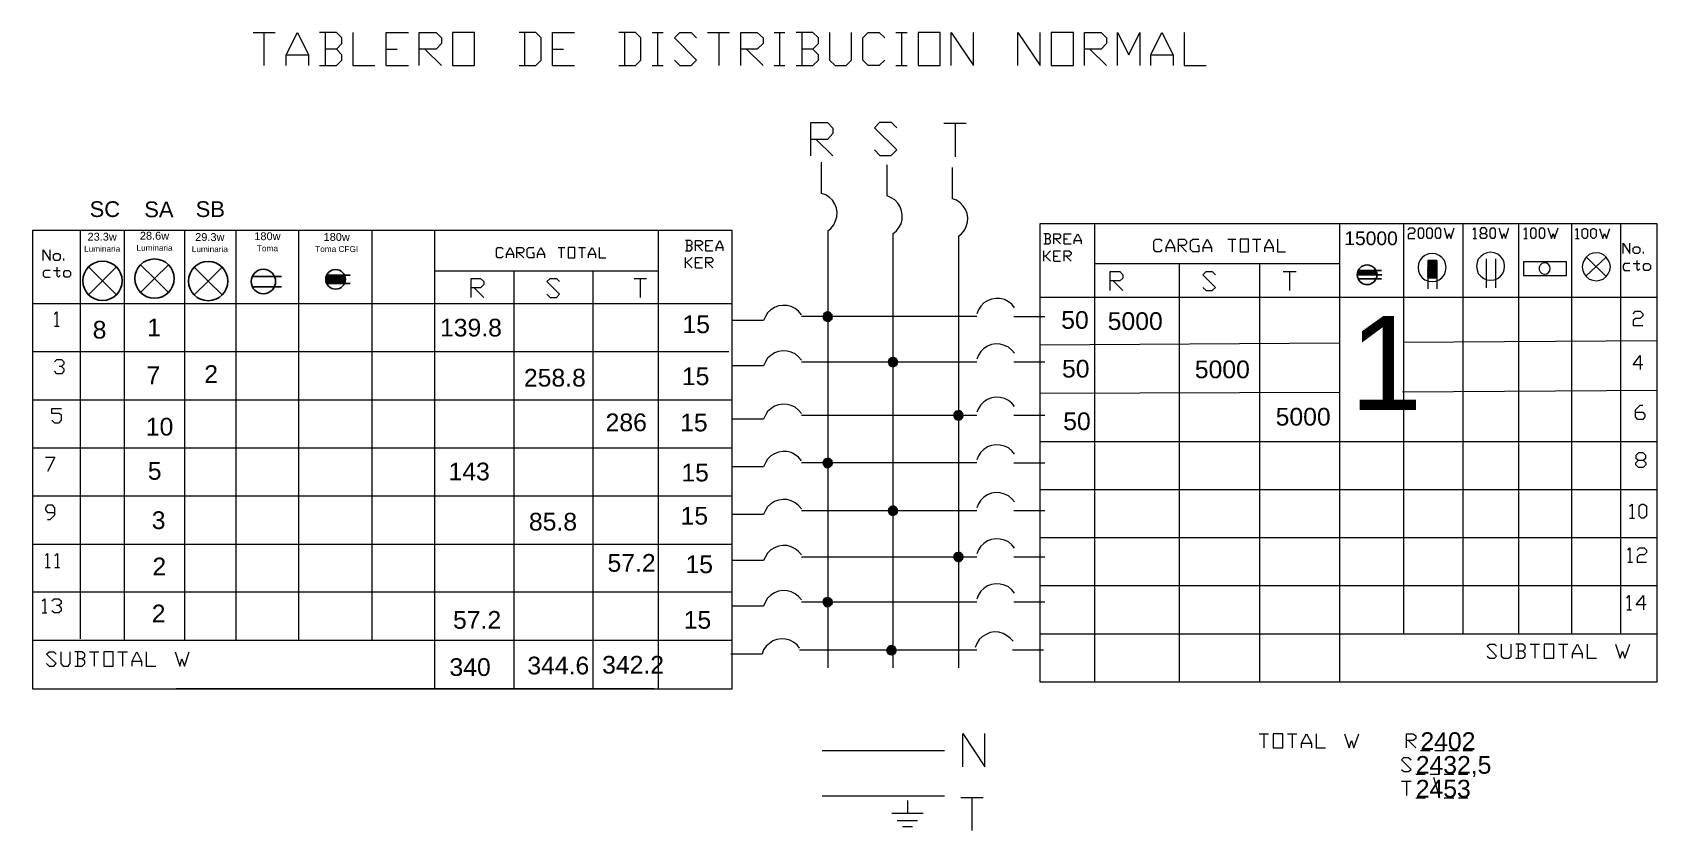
# Model space of a CAD drawing. Header units: metres. Extents: x 0 to 113, y -32 to 21.
# Drawn here: x 58.41 to 66.67, y -16.83 to -12.77 of the extents above; entities that cross this region are included whole.
import ezdxf

# ---------------------------------------------------------------- set-up
doc = ezdxf.new("R2010")
doc.units = ezdxf.units.M
doc.header["$LTSCALE"] = 0.5
for name, color, linetype in [('ENCHUFES', 5, 'Continuous'), ('LUMINARIA', 1, 'Continuous'), ('TABLA', 7, 'Continuous'), ('TABLERO', 7, 'Continuous'), ('TUBERIA-TECHO-PARED', 7, 'Continuous')]:
    doc.layers.add(name, color=color, linetype=linetype)
doc.styles.get("Standard").update_dxf_attribs({"font": 'arial.ttf'})

msp = doc.modelspace()

# ---------------------------------------------------------------- texts
at = {"layer": 'TABLA', "ltscale": 0.5, "char_height": 0.08, "attachment_point": 1}
for s, insert in [('SC', (58.6958, -13.6252, 5.924)), ('SA', (58.974, -13.6263, 5.932)), ('SB', (59.2355, -13.6252, 5.932))]:
    msp.add_mtext_dynamic_manual_height_columns(s, width=0.134751, gutter_width=12.5, heights=[0], dxfattribs=dict(at, insert=insert))
at = {"layer": 'TABLA', "attachment_point": 1}
for s, width, gutter_width, insert, char_height in [('\\pxqc;23.3w\\P{\\H0.75x;Luminaria}', 0.225325, 12.5, (58.6471, -13.7854), 0.04), ('\\pxqc;28.6w\\P{\\H0.75x;Luminaria}', 0.225325, 12.5, (58.9134, -13.7804), 0.04), ('\\pxqc;29.3w\\P{\\H0.75x;Luminaria}', 0.225325, 12.5, (59.1949, -13.7872), 0.04), ('\\pxqc;180w\\P{\\H0.75x;Toma}', 0.225325, 12.5, (59.488, -13.783), 0.04), ('\\pxqc;180w\\P{\\H0.75x;Toma CFGI}', 0.225325, 12.5, (59.8405, -13.7867), 0.04), ('15', 0.090104, 0.4505, (61.7123, -14.206), 0.0901), ('50', 0.090104, 0.4505, (63.6396, -14.184), 0.0901), ('8', 0.005066, 0.4505, (58.7115, -14.2337), 0.0901), ('1', 0.005066, 0.4505, (58.9886, -14.2221), 0.0901), ('7', 0.005066, 0.4505, (58.9852, -14.4657), 0.0901), ('2', 0.005066, 0.4505, (59.2793, -14.4595), 0.0901), ('50', 0.090104, 0.4505, (63.6436, -14.432), 0.0901), ('15', 0.090104, 0.4505, (61.7095, -14.4706), 0.0901), ('15', 0.090104, 0.4505, (61.7006, -14.7059), 0.0901), ('50', 0.090104, 0.4505, (63.6497, -14.6995), 0.0901), ('10', 0.005066, 0.4505, (58.9819, -14.7271), 0.0901), ('5', 0.005066, 0.4505, (58.992, -14.952), 0.0901), ('15', 0.090104, 0.4505, (61.7069, -14.9606), 0.0901), ('3', 0.005066, 0.4505, (59.0122, -15.2029), 0.0901), ('15', 0.090104, 0.4505, (61.7029, -15.1803), 0.0901), ('2', 0.005066, 0.4505, (59.0156, -15.4384), 0.0901), ('15', 0.090104, 0.4505, (61.7278, -15.4273), 0.0901), ('2', 0.005066, 0.4505, (59.012, -15.6776), 0.0901), ('15', 0.090104, 0.4505, (61.7187, -15.7101), 0.0901), ('340', 0.090104, 0.4505, (60.5268, -15.9503), 0.0901), ('344.6', 0.090104, 0.4505, (60.9232, -15.9424), 0.0901), ('342.2', 0.090104, 0.4505, (61.3038, -15.9384), 0.0901), ('2402', 0.090104, 0.4505, (65.4673, -16.3272), 0.0901), ('2432,5', 0.090104, 0.4505, (65.4435, -16.4481), 0.0901), ('2453', 0.090104, 0.4505, (65.4435, -16.569), 0.0901)]:
    msp.add_mtext_dynamic_manual_height_columns(s, width=width, gutter_width=gutter_width, heights=[0], dxfattribs=dict(at, insert=insert, char_height=char_height))
at = {"layer": 'TABLERO', "attachment_point": 1}
for s, width, gutter_width, insert, char_height in [('15000', 0.090104, 0.4505, (65.0801, -13.7784), 0.07), ('5000', 0.090104, 0.4505, (63.8761, -14.1898), 0.0901), ('1', 0.47838, 2.3919, (65.1065, -14.2082), 0.4784), ('5000', 0.090104, 0.4505, (64.3194, -14.4354), 0.0901), ('5000', 0.090104, 0.4505, (64.7307, -14.6765), 0.0901)]:
    msp.add_mtext_dynamic_manual_height_columns(s, width=width, gutter_width=gutter_width, heights=[0], dxfattribs=dict(at, insert=insert, char_height=char_height))
at = {"layer": 'TUBERIA-TECHO-PARED', "char_height": 0.0901, "attachment_point": 1}
for s, insert, width in [('139.8', (60.4787, -14.2231), 0.310545), ('258.8', (60.9058, -14.4779), 0.321065), ('286', (61.3214, -14.705), 0.21058), ('143', (60.5223, -14.9551), 0.200125), ('85.8', (60.9312, -15.2104), 0.246074), ('57.2', (61.3311, -15.4201), 0.244783), ('57.2', (60.545, -15.7102), 0.244783)]:
    msp.add_mtext(s, dxfattribs=dict(at, insert=insert, width=width))

# ---------------------------------------------------------------- blocks, each defined once
blk = doc.blocks.new('*U191')
at = {"layer": 'LUMINARIA'}
for q in [(-0.0707, 0.0707), (-0.0707, -0.0707), (0.0707, 0.0707), (0.0707, -0.0707)]:
    blk.add_line((0, 0), q, dxfattribs=at)
blk.add_circle((0, 0), 0.1, dxfattribs=at)
blk = doc.blocks.new('*U192')
at = {"layer": 'LUMINARIA'}
for q in [(-0.0707, 0.0707), (-0.0707, -0.0707), (0.0707, 0.0707), (0.0707, -0.0707)]:
    blk.add_line((0, 0), q, dxfattribs=at)
blk.add_circle((0, 0), 0.1, dxfattribs=at)
blk = doc.blocks.new('Tomacorriente de dos fases sin neutro (208v)')
at = {"layer": 'ENCHUFES'}
h = blk.add_hatch(color=256, dxfattribs=at)
h.dxf.hatch_style = 1
h.paths.add_polyline_path([(0.05, 0, 0.109518), (0.0453, 0.0211), (-0.0453, 0.0211, 0.109518), (-0.05, 0, 0.109518), (-0.0453, -0.0211), (0.0453, -0.0211, 0.109518)], flags=17)
h.paths.add_polyline_path([(0.0453, 0.0211), (-0.0453, 0.0211, 0.109518), (-0.05, 0, 0.109518), (-0.0453, -0.0211), (0.0453, -0.0211, 0.109518), (0.05, 0, 0.109518)], flags=17)
h = blk.add_hatch(color=256, dxfattribs=at)
h.dxf.hatch_style = 1
h.paths.add_polyline_path([(0.05, 0, 0.109518), (0.0453, 0.0211), (-0.0453, 0.0211, 0.109518), (-0.05, 0, 0.109518), (-0.0453, -0.0211), (0.0453, -0.0211, 0.109518)])
for p, q in [((-0.0453, 0.0211), (0.0743, 0.0211)), ((-0.0453, -0.0211), (0.0743, -0.0211))]:
    blk.add_line(p, q, dxfattribs=at)
blk.add_circle((0, 0), 0.05, dxfattribs=at)
blk = doc.blocks.new('Tomacorriente')
at = {"layer": 'ENCHUFES'}
for p, q in [((0.0563, 0.0263), (-0.0563, 0.0263)), ((0.0563, 0.0263), (0.0923, 0.0263)), ((-0.0563, -0.0263), (0.0563, -0.0263)), ((0.0563, -0.0263), (0.0923, -0.0263))]:
    blk.add_line(p, q, dxfattribs=at)
blk.add_circle((0, 0), 0.0621, dxfattribs=at)
blk = doc.blocks.new('*U197')
at = {"layer": 'LUMINARIA'}
for q in [(-0.0707, 0.0707), (-0.0707, -0.0707), (0.0707, 0.0707), (0.0707, -0.0707)]:
    blk.add_line((0, 0), q, dxfattribs=at)
blk.add_circle((0, 0), 0.1, dxfattribs=at)
blk = doc.blocks.new('Tomacorriente de dos fases con neutro (208V)')
at = {"layer": 'ENCHUFES', "lineweight": 100}
h = blk.add_hatch(color=256, dxfattribs=at)
h.dxf.hatch_style = 1
h.paths.add_polyline_path([(0.0453, 0.0211), (-0.0453, 0.0211, 0.109518), (-0.05, 0), (0.05, 0, 0.109518)])
at = {"layer": 'ENCHUFES'}
for p, q in [((-0.05, 0), (0.0751, 0)), ((-0.0453, 0.0211), (0.0743, 0.0211)), ((-0.0453, -0.0211), (0.0743, -0.0211))]:
    blk.add_line(p, q, dxfattribs=at)
blk.add_circle((0, 0), 0.05, dxfattribs=at)

# ---------------------------------------------------------------- linework, layer by layer
at = {"layer": 'TABLA', "color": 7, "linetype": 'Continuous', "lineweight": 18, "true_color": 0x000007}
for p, q in [((59.5283, -12.7663), (59.64, -12.7663)), ((59.5832, -12.7663), (59.5832, -12.9349)), ((59.8947, -12.7663), (59.8947, -12.9349)), ((60.9095, -12.7663), (60.9095, -12.9349)), ((61.417, -12.7663), (61.417, -12.9349)), ((61.558, -12.7663), (61.6148, -12.7663)), ((61.5855, -12.7663), (61.5855, -12.9349)), ((61.8402, -12.7663), (61.9519, -12.7663)), ((61.8969, -12.7663), (61.8969, -12.9349)), ((62.1791, -12.7663), (62.234, -12.7663)), ((62.2065, -12.7663), (62.2065, -12.9349)), ((62.3201, -12.7663), (62.3201, -12.9349)), ((62.7982, -12.7663), (62.855, -12.7663)), ((62.8276, -12.7663), (62.8276, -12.9349)), ((59.6968, -12.8799), (59.8104, -12.8799)), ((60.2043, -12.8506), (60.2611, -12.8506)), ((60.4021, -12.8506), (60.4864, -12.9349)), ((61.0506, -12.8506), (61.1074, -12.8506)), ((62.038, -12.8506), (62.1223, -12.9349)), ((63.7856, -12.8506), (63.8699, -12.9349)), ((64.0952, -12.8799), (64.2088, -12.8799)), ((60.2043, -12.9349), (60.3178, -12.9349)), ((61.0506, -12.9349), (61.1624, -12.9349)), ((61.558, -12.9349), (61.6148, -12.9349)), ((62.1791, -12.9349), (62.234, -12.9349)), ((62.7982, -12.9349), (62.855, -12.9349)), ((63.0431, -13.228), (63.1567, -13.228)), ((63.0999, -13.228), (63.0999, -13.3983)), ((62.3928, -13.3104), (62.4771, -13.3947)), ((58.6471, -13.7739), (58.6471, -15.8513)), ((58.8725, -13.7739), (58.8725, -15.8604)), ((59.1784, -13.7739), (59.1784, -15.8604)), ((59.4404, -13.7739), (59.4404, -15.8604)), ((59.7591, -13.7739), (59.7591, -15.8604)), ((60.1325, -13.7739), (60.1325, -15.8604)), ((60.451, -13.7739), (60.451, -16.1059)), ((61.5892, -13.7739), (61.5892, -16.1059)), ((62.4514, -13.7757), (62.4514, -15.9997)), ((62.783, -13.7904), (62.783, -15.9997)), ((63.1164, -13.8032), (63.1164, -15.9997)), ((63.5597, -13.7904), (63.5597, -13.8417)), ((63.8089, -13.7391), (63.8089, -16.0711)), ((65.0564, -13.7391), (65.0564, -16.0711)), ((65.3807, -13.7391), (65.3807, -15.8256)), ((65.6829, -13.7391), (65.6829, -15.8256)), ((65.9669, -13.7391), (65.9669, -15.8256)), ((66.2362, -13.7391), (66.2362, -15.8256)), ((66.4853, -13.7391), (66.4853, -15.8256)), ((60.8778, -13.8875), (60.9053, -13.9131)), ((61.0793, -13.86), (61.1141, -13.86)), ((61.0958, -13.86), (61.0958, -13.9131)), ((61.1837, -13.86), (61.2185, -13.86)), ((61.2002, -13.86), (61.2002, -13.9131)), ((61.7351, -13.8252), (61.7351, -13.8765)), ((61.7883, -13.8508), (61.8139, -13.8765)), ((61.8322, -13.8508), (61.8487, -13.8508)), ((61.8322, -13.8765), (61.867, -13.8765)), ((61.8835, -13.86), (61.9183, -13.86)), ((63.5506, -13.9296), (63.5506, -13.8765)), ((63.611, -13.816), (63.6367, -13.8417)), ((63.655, -13.816), (63.6715, -13.816)), ((63.655, -13.8417), (63.6898, -13.8417)), ((63.7063, -13.8252), (63.7411, -13.8252)), ((64.1734, -13.86), (64.2156, -13.86)), ((64.2467, -13.8508), (64.2778, -13.882)), ((64.3621, -13.86), (64.4042, -13.86)), ((64.4867, -13.8178), (64.5288, -13.8178)), ((64.5087, -13.8178), (64.5087, -13.882)), ((64.6131, -13.8178), (64.6552, -13.8178)), ((64.6332, -13.8178), (64.6332, -13.882)), ((64.6754, -13.86), (64.7175, -13.86)), ((65.736, -13.8142), (65.7525, -13.8142)), ((65.9943, -13.8142), (66.0108, -13.8142)), ((66.2563, -13.8142), (66.2746, -13.8142)), ((66.6025, -13.8911), (66.6025, -13.882)), ((58.5647, -13.9259), (58.5647, -13.9168)), ((60.8174, -13.8948), (60.8522, -13.8948)), ((60.9749, -13.8948), (61.0097, -13.8948)), ((61.235, -13.8948), (61.2698, -13.8948)), ((61.7278, -13.9644), (61.7278, -13.9113)), ((61.7351, -13.9369), (61.7626, -13.9644)), ((61.7791, -13.9369), (61.7974, -13.9369)), ((61.7791, -13.9644), (61.8139, -13.9644)), ((61.8396, -13.9369), (61.867, -13.9644)), ((63.5597, -13.9039), (63.5854, -13.9296)), ((63.6019, -13.9039), (63.6202, -13.9039)), ((63.6019, -13.9296), (63.6367, -13.9296)), ((63.6642, -13.9039), (63.6898, -13.9296)), ((65.0564, -13.9442), (63.8089, -13.9442)), ((64.2394, -13.9442), (64.2394, -16.0711)), ((64.6479, -13.9442), (64.6479, -16.0711)), ((65.5052, -13.9259), (65.5071, -13.9259)), ((65.5052, -13.9278), (65.5071, -13.9259)), ((65.5052, -13.9259), (65.5052, -14.0707)), ((65.5052, -13.9296), (65.5071, -13.9278)), ((65.5052, -13.9333), (65.5071, -13.9333)), ((65.5052, -13.9351), (65.5071, -13.9351)), ((65.5052, -13.9369), (65.5089, -13.9351)), ((65.5052, -13.9388), (65.5071, -13.9369)), ((65.5052, -13.9424), (65.5071, -13.9424)), ((65.5052, -13.9461), (65.5071, -13.9442)), ((65.5052, -13.9479), (65.5071, -13.9461)), ((65.5052, -13.9497), (65.5071, -13.9497)), ((65.5052, -13.9516), (65.5071, -13.9516)), ((65.5052, -13.9534), (65.5089, -13.9516)), ((65.5052, -13.9552), (65.5071, -13.9534)), ((65.5052, -13.9589), (65.5071, -13.9589)), ((65.5052, -13.9626), (65.5052, -13.9607)), ((65.5052, -13.9626), (65.5089, -13.9607)), ((65.5052, -13.9644), (65.5071, -13.9626)), ((65.5052, -13.9681), (65.5071, -13.9662)), ((65.5052, -13.9699), (65.5052, -13.9681)), ((65.5052, -13.9717), (65.5071, -13.9699)), ((65.5052, -13.9754), (65.5071, -13.9717)), ((65.5071, -13.9314), (65.5089, -13.9296)), ((65.5071, -13.9406), (65.5089, -13.9388)), ((65.5071, -13.9424), (65.5089, -13.9424)), ((65.5071, -13.9479), (65.5089, -13.9461)), ((65.5071, -13.9497), (65.5089, -13.9479)), ((65.5071, -13.9571), (65.5089, -13.9552)), ((65.5071, -13.9589), (65.5089, -13.9589)), ((65.5071, -13.9644), (65.5107, -13.9626)), ((65.5071, -13.9662), (65.5089, -13.9644)), ((65.5071, -13.9681), (65.5089, -13.9681)), ((65.5071, -13.9736), (65.5089, -13.9717)), ((65.5089, -13.9259), (65.5107, -13.9259)), ((65.5089, -13.9278), (65.5107, -13.9278)), ((65.5089, -13.9333), (65.5107, -13.9314)), ((65.5089, -13.9424), (65.5107, -13.9406)), ((65.5089, -13.9442), (65.5107, -13.9442)), ((65.5089, -13.9497), (65.5107, -13.9479)), ((65.5089, -13.9516), (65.5107, -13.9497)), ((65.5089, -13.9534), (65.5107, -13.9534)), ((65.5089, -13.9589), (65.5107, -13.9571)), ((65.5089, -13.9662), (65.5125, -13.9644)), ((65.5089, -13.9681), (65.5107, -13.9662)), ((65.5089, -13.9699), (65.5107, -13.9699)), ((65.5089, -13.9717), (65.5107, -13.9699)), ((65.5107, -13.9278), (65.5125, -13.9259)), ((65.5107, -13.9296), (65.5125, -13.9296)), ((65.5107, -13.9351), (65.5125, -13.9333)), ((65.5107, -13.9442), (65.5125, -13.9424)), ((65.5107, -13.9461), (65.5125, -13.9461)), ((65.5107, -13.9516), (65.5125, -13.9497)), ((65.5107, -13.9534), (65.5125, -13.9516)), ((65.5107, -13.9552), (65.5125, -13.9552)), ((65.5107, -13.9607), (65.5125, -13.9589)), ((65.5107, -13.9681), (65.5144, -13.9662)), ((65.5107, -13.9699), (65.5125, -13.9681)), ((65.5107, -13.9717), (65.5125, -13.9717)), ((65.5107, -13.9736), (65.5125, -13.9717)), ((65.5125, -13.9296), (65.5144, -13.9278)), ((65.5125, -13.9314), (65.5144, -13.9314)), ((65.5125, -13.9369), (65.5144, -13.9351)), ((65.5125, -13.9461), (65.5144, -13.9442)), ((65.5125, -13.9479), (65.5144, -13.9479)), ((65.5125, -13.9534), (65.5144, -13.9516)), ((65.5125, -13.9552), (65.5144, -13.9534)), ((65.5125, -13.9571), (65.5144, -13.9571)), ((65.5125, -13.9626), (65.5144, -13.9607)), ((65.5125, -13.9699), (65.5162, -13.9681)), ((65.5125, -13.9717), (65.5144, -13.9699)), ((65.5144, -13.9314), (65.5162, -13.9296)), ((65.5144, -13.9333), (65.5162, -13.9333)), ((65.5144, -13.9388), (65.5162, -13.9369)), ((65.5144, -13.9479), (65.5162, -13.9461)), ((65.5144, -13.9497), (65.5162, -13.9497)), ((65.5144, -13.9552), (65.5162, -13.9534)), ((65.5144, -13.9589), (65.5162, -13.9552)), ((65.5144, -13.9644), (65.5162, -13.9626)), ((65.5144, -13.9717), (65.518, -13.9699)), ((65.5144, -13.9754), (65.5162, -13.9717)), ((65.5162, -13.9278), (65.5162, -13.9259)), ((65.5162, -13.9333), (65.518, -13.9314)), ((65.5162, -13.9351), (65.518, -13.9351)), ((65.5162, -13.9406), (65.518, -13.9388)), ((65.5162, -13.9497), (65.518, -13.9479)), ((65.5162, -13.9516), (65.518, -13.9516)), ((65.5162, -13.9571), (65.518, -13.9552)), ((65.5162, -13.9607), (65.518, -13.9571)), ((65.5162, -13.9662), (65.518, -13.9644)), ((65.5162, -13.9736), (65.5199, -13.9717)), ((65.518, -13.9259), (65.5199, -13.9259)), ((65.518, -13.9296), (65.5199, -13.9259)), ((65.518, -13.9351), (65.5199, -13.9333)), ((65.518, -13.9369), (65.5199, -13.9369)), ((65.518, -13.9424), (65.5199, -13.9406)), ((65.518, -13.9516), (65.5199, -13.9497)), ((65.518, -13.9534), (65.5199, -13.9534)), ((65.518, -13.9589), (65.5199, -13.9571)), ((65.518, -13.9626), (65.5199, -13.9589)), ((65.518, -13.9681), (65.5199, -13.9662)), ((65.5199, -13.9278), (65.5217, -13.9259)), ((65.5199, -13.9369), (65.5217, -13.9351)), ((65.5199, -13.9388), (65.5217, -13.9388)), ((65.5199, -13.9442), (65.5217, -13.9424)), ((65.5199, -13.9534), (65.5217, -13.9516)), ((65.5199, -13.9552), (65.5217, -13.9552)), ((65.5199, -13.9607), (65.5217, -13.9589)), ((65.5199, -13.9644), (65.5217, -13.9607)), ((65.5199, -13.9699), (65.5217, -13.9681)), ((65.5217, -13.9296), (65.5235, -13.9278)), ((65.5217, -13.9388), (65.5235, -13.9369)), ((65.5217, -13.9406), (65.5235, -13.9406)), ((65.5217, -13.9461), (65.5235, -13.9442)), ((65.5217, -13.9497), (65.5235, -13.9461)), ((65.5217, -13.9552), (65.5235, -13.9534)), ((65.5217, -13.9571), (65.5235, -13.9571)), ((65.5217, -13.9626), (65.5254, -13.9607)), ((65.5217, -13.9662), (65.5235, -13.9626)), ((65.5217, -13.9717), (65.5235, -13.9699)), ((65.5217, -13.9754), (65.5235, -13.9717)), ((65.5235, -13.9314), (65.5254, -13.9296)), ((65.5235, -13.9388), (65.5272, -13.9369)), ((65.5235, -13.9406), (65.5254, -13.9388)), ((65.5235, -13.9424), (65.5254, -13.9424)), ((65.5235, -13.9479), (65.5254, -13.9461)), ((65.5235, -13.9516), (65.5254, -13.9479)), ((65.5235, -13.9571), (65.5254, -13.9552)), ((65.5235, -13.9589), (65.5254, -13.9589)), ((65.5235, -13.9607), (65.5254, -13.9589)), ((65.5235, -13.9644), (65.5272, -13.9626)), ((65.5235, -13.9681), (65.5254, -13.9644)), ((65.5235, -13.9736), (65.5254, -13.9717)), ((65.5254, -13.9259), (65.5272, -13.9259)), ((65.5254, -13.9278), (65.5272, -13.9278)), ((65.5254, -13.9333), (65.5272, -13.9314)), ((65.5254, -13.9406), (65.529, -13.9388)), ((65.5254, -13.9424), (65.5272, -13.9406)), ((65.5254, -13.9442), (65.5272, -13.9442)), ((65.5254, -13.9461), (65.5272, -13.9442)), ((65.5254, -13.9497), (65.5272, -13.9479)), ((65.5254, -13.9534), (65.5272, -13.9497)), ((65.5254, -13.9571), (65.529, -13.9552)), ((65.5254, -13.9589), (65.5272, -13.9571)), ((65.5254, -13.9626), (65.5272, -13.9607)), ((65.5254, -13.9662), (65.529, -13.9644)), ((65.5254, -13.9699), (65.5272, -13.9662)), ((65.5254, -13.9717), (65.5272, -13.9699)), ((65.5272, -13.9259), (65.529, -13.9259)), ((65.5272, -13.9278), (65.529, -13.9259)), ((65.5272, -13.9296), (65.529, -13.9296)), ((65.5272, -13.9351), (65.529, -13.9333)), ((65.5272, -13.9424), (65.5309, -13.9406)), ((65.5272, -13.9442), (65.529, -13.9424)), ((65.5272, -13.9461), (65.529, -13.9461)), ((65.5272, -13.9479), (65.529, -13.9461)), ((65.5272, -13.9516), (65.529, -13.9497)), ((65.5272, -13.9552), (65.529, -13.9516)), ((65.5272, -13.9589), (65.5309, -13.9571)), ((65.5272, -13.9607), (65.529, -13.9589)), ((65.5272, -13.9644), (65.529, -13.9626)), ((65.5272, -13.9681), (65.5309, -13.9662)), ((65.5272, -13.9717), (65.529, -13.9681)), ((65.5272, -13.9736), (65.529, -13.9717)), ((65.529, -13.9278), (65.5309, -13.9259)), ((65.529, -13.9296), (65.5309, -13.9278)), ((65.529, -13.9314), (65.5309, -13.9314)), ((65.529, -13.9369), (65.5309, -13.9351)), ((65.529, -13.9442), (65.5327, -13.9424)), ((65.529, -13.9461), (65.5309, -13.9442)), ((65.529, -13.9479), (65.5309, -13.9479)), ((65.529, -13.9497), (65.5309, -13.9479)), ((65.529, -13.9534), (65.5309, -13.9516)), ((65.529, -13.9571), (65.5309, -13.9534)), ((65.529, -13.9607), (65.5327, -13.9589)), ((65.529, -13.9626), (65.5309, -13.9607)), ((65.529, -13.9662), (65.5309, -13.9644)), ((65.529, -13.9699), (65.5327, -13.9681)), ((65.529, -13.9736), (65.5309, -13.9699)), ((65.5309, -13.9296), (65.5327, -13.9278)), ((65.5309, -13.9314), (65.5327, -13.9296)), ((65.5309, -13.9333), (65.5327, -13.9333)), ((65.5309, -13.9388), (65.5327, -13.9369)), ((65.5309, -13.9461), (65.5345, -13.9442)), ((65.5309, -13.9479), (65.5327, -13.9461)), ((65.5309, -13.9497), (65.5327, -13.9497)), ((65.5309, -13.9516), (65.5327, -13.9497)), ((65.5309, -13.9552), (65.5327, -13.9534)), ((65.5309, -13.9589), (65.5327, -13.9552)), ((65.5309, -13.9626), (65.5345, -13.9607)), ((65.5309, -13.9644), (65.5327, -13.9626)), ((65.5309, -13.9681), (65.5327, -13.9662)), ((65.5309, -13.9717), (65.5345, -13.9699)), ((65.5309, -13.9754), (65.5327, -13.9717)), ((65.5327, -13.9278), (65.5327, -13.9259)), ((65.5327, -13.9314), (65.5345, -13.9296)), ((65.5327, -13.9333), (65.5345, -13.9314)), ((65.5327, -13.9351), (65.5345, -13.9351)), ((65.5327, -13.9406), (65.5345, -13.9388)), ((65.5327, -13.9479), (65.5364, -13.9461)), ((65.5327, -13.9497), (65.5345, -13.9479)), ((65.5327, -13.9516), (65.5345, -13.9516)), ((65.5327, -13.9534), (65.5345, -13.9516)), ((65.5327, -13.9571), (65.5345, -13.9552)), ((65.5327, -13.9607), (65.5345, -13.9571)), ((65.5327, -13.9644), (65.5364, -13.9626)), ((65.5327, -13.9662), (65.5345, -13.9644)), ((65.5327, -13.9699), (65.5345, -13.9681)), ((65.5327, -13.9736), (65.5364, -13.9717)), ((65.5345, -13.9259), (65.5364, -13.9259)), ((65.5345, -13.9296), (65.5364, -13.9259)), ((65.5345, -13.9278), (65.5364, -13.9278)), ((65.5345, -13.9333), (65.5364, -13.9314)), ((65.5345, -13.9351), (65.5364, -13.9333)), ((65.5345, -13.9369), (65.5364, -13.9369)), ((65.5345, -13.9424), (65.5364, -13.9406)), ((65.5345, -13.9497), (65.5382, -13.9479)), ((65.5345, -13.9516), (65.5364, -13.9497)), ((65.5345, -13.9534), (65.5364, -13.9534)), ((65.5345, -13.9552), (65.5364, -13.9534)), ((65.5345, -13.9589), (65.5364, -13.9571)), ((65.5345, -13.9626), (65.5364, -13.9589)), ((65.5345, -13.9662), (65.5382, -13.9644)), ((65.5345, -13.9681), (65.5364, -13.9662)), ((65.5345, -13.9717), (65.5364, -13.9699)), ((65.5364, -13.9278), (65.5382, -13.9259)), ((65.5364, -13.9296), (65.5382, -13.9296)), ((65.5364, -13.9351), (65.5382, -13.9333)), ((65.5364, -13.9369), (65.5382, -13.9351)), ((65.5364, -13.9388), (65.5382, -13.9388)), ((65.5364, -13.9442), (65.5382, -13.9424)), ((65.5364, -13.9516), (65.54, -13.9497)), ((65.5364, -13.9534), (65.5382, -13.9516)), ((65.5364, -13.9552), (65.5382, -13.9552)), ((65.5364, -13.9571), (65.5382, -13.9552)), ((65.5364, -13.9607), (65.5382, -13.9589)), ((65.5364, -13.9644), (65.5382, -13.9607)), ((65.5364, -13.9681), (65.54, -13.9662)), ((65.5364, -13.9699), (65.5382, -13.9681)), ((65.5364, -13.9736), (65.5382, -13.9717)), ((65.5382, -13.9296), (65.54, -13.9278)), ((65.5382, -13.9314), (65.54, -13.9314)), ((65.5382, -13.9369), (65.54, -13.9351)), ((65.5382, -13.9406), (65.54, -13.9369)), ((65.5382, -13.9461), (65.54, -13.9442)), ((65.5382, -13.9534), (65.5419, -13.9516)), ((65.5382, -13.9552), (65.54, -13.9534)), ((65.5382, -13.9571), (65.54, -13.9571)), ((65.5382, -13.9589), (65.54, -13.9571)), ((65.5382, -13.9626), (65.54, -13.9607)), ((65.5382, -13.9662), (65.54, -13.9626)), ((65.5382, -13.9699), (65.5419, -13.9681)), ((65.5382, -13.9717), (65.54, -13.9699)), ((65.54, -13.9314), (65.5419, -13.9296)), ((65.54, -13.9333), (65.5419, -13.9333)), ((65.54, -13.9388), (65.5437, -13.9369)), ((65.54, -13.9424), (65.5419, -13.9388)), ((65.54, -13.9479), (65.5419, -13.9461)), ((65.54, -13.9516), (65.5419, -13.9479)), ((65.54, -13.9552), (65.5437, -13.9534)), ((65.54, -13.9589), (65.5419, -13.9552)), ((65.54, -13.9607), (65.5419, -13.9589)), ((65.54, -13.9681), (65.5419, -13.9644)), ((65.54, -13.9717), (65.5437, -13.9699)), ((65.5419, -13.9278), (65.5419, -13.9259)), ((65.5419, -13.9333), (65.5437, -13.9314)), ((65.5419, -13.9351), (65.5437, -13.9351)), ((65.5419, -13.9406), (65.5455, -13.9388)), ((65.5419, -13.9442), (65.5437, -13.9406)), ((65.5419, -13.9497), (65.5437, -13.9479)), ((65.5419, -13.9534), (65.5437, -13.9497)), ((65.5419, -13.9571), (65.5455, -13.9552)), ((65.5419, -13.9607), (65.5437, -13.9571)), ((65.5419, -13.9626), (65.5437, -13.9607)), ((65.5419, -13.9699), (65.5437, -13.9662)), ((65.5437, -13.9259), (65.5455, -13.9259)), ((65.5437, -13.9296), (65.5455, -13.9259)), ((65.5437, -13.9351), (65.5455, -13.9333)), ((65.5437, -13.9424), (65.5474, -13.9406)), ((65.5437, -13.9461), (65.5455, -13.9424)), ((65.5437, -13.9479), (65.5455, -13.9461)), ((65.5437, -13.9516), (65.5455, -13.9497)), ((65.5437, -13.9552), (65.5455, -13.9516)), ((65.5437, -13.9589), (65.5474, -13.9571)), ((65.5437, -13.9644), (65.5455, -13.9626)), ((65.5437, -13.9717), (65.5455, -13.9681)), ((65.5437, -13.9736), (65.5455, -13.9717)), ((65.5455, -13.9278), (65.5474, -13.9259)), ((65.5455, -13.9314), (65.5474, -13.9278)), ((65.5455, -13.9369), (65.5474, -13.9351)), ((65.5455, -13.9442), (65.5492, -13.9424)), ((65.5455, -13.9479), (65.5474, -13.9442)), ((65.5455, -13.9497), (65.5474, -13.9479)), ((65.5455, -13.9534), (65.5474, -13.9516)), ((65.5455, -13.9571), (65.5474, -13.9534)), ((65.5455, -13.9607), (65.5492, -13.9589)), ((65.5455, -13.9662), (65.5474, -13.9644)), ((65.5455, -13.9736), (65.5474, -13.9699)), ((65.5474, -13.9296), (65.5492, -13.9278)), ((65.5474, -13.9333), (65.5492, -13.9296)), ((65.5474, -13.9388), (65.5492, -13.9369)), ((65.5474, -13.9424), (65.5492, -13.9406)), ((65.5474, -13.9461), (65.551, -13.9442)), ((65.5474, -13.9497), (65.5492, -13.9461)), ((65.5474, -13.9516), (65.5492, -13.9497)), ((65.5474, -13.9552), (65.5492, -13.9534)), ((65.5474, -13.9589), (65.5492, -13.9552)), ((65.5474, -13.9626), (65.551, -13.9607)), ((65.5474, -13.9681), (65.5492, -13.9662)), ((65.5474, -13.9717), (65.551, -13.9699)), ((65.5474, -13.9754), (65.5492, -13.9717)), ((65.5492, -13.9278), (65.5492, -13.9259)), ((65.5492, -13.9314), (65.551, -13.9296)), ((65.5492, -13.9351), (65.551, -13.9314)), ((65.5492, -13.9388), (65.551, -13.9369)), ((65.5492, -13.9406), (65.551, -13.9388)), ((65.5492, -13.9442), (65.551, -13.9424)), ((65.5492, -13.9479), (65.551, -13.9461)), ((65.5492, -13.9516), (65.551, -13.9479)), ((65.5492, -13.9534), (65.551, -13.9516)), ((65.5492, -13.9571), (65.551, -13.9571)), ((65.5492, -13.9607), (65.551, -13.9589)), ((65.5492, -13.9644), (65.551, -13.9644)), ((65.5492, -13.9699), (65.551, -13.9681)), ((65.551, -13.9259), (65.5529, -13.9259)), ((65.551, -13.9259), (65.551, -14.0707)), ((65.551, -13.9278), (65.5529, -13.9278)), ((65.551, -13.9296), (65.551, -13.9278)), ((65.551, -13.9333), (65.5529, -13.9333)), ((65.551, -13.9369), (65.551, -13.9351)), ((65.551, -13.9461), (65.551, -13.9442)), ((65.551, -13.9534), (65.551, -13.9516)), ((65.551, -13.9552), (65.5529, -13.9552)), ((65.551, -13.9626), (65.5529, -13.9626)), ((65.551, -13.9717), (65.5529, -13.9717)), ((65.802, -13.9186), (65.802, -14.0652)), ((65.8496, -13.9186), (65.8496, -14.0652)), ((66.3094, -14.0065), (66.412, -13.9094)), ((66.3113, -13.9076), (66.412, -14.0084)), ((66.5494, -13.9424), (66.5842, -13.9424)), ((58.5116, -13.9772), (58.5464, -13.9772)), ((60.451, -13.9791), (61.5892, -13.9791)), ((60.854, -13.9791), (60.854, -16.1059)), ((61.257, -13.9791), (61.257, -16.1059)), ((61.4659, -14.0175), (61.53, -14.0175)), ((61.497, -14.0175), (61.497, -14.1146)), ((61.5892, -13.9791), (61.5892, -16.1059)), ((63.9041, -14.0303), (63.9536, -14.0798)), ((64.7688, -13.9827), (64.8347, -13.9827)), ((64.8018, -13.9827), (64.8018, -14.0798)), ((65.5052, -13.9772), (65.5071, -13.9754)), ((65.5052, -13.9791), (65.5052, -13.9772)), ((65.5052, -13.9791), (65.5089, -13.9772)), ((65.5052, -13.9809), (65.5071, -13.9791)), ((65.5052, -13.9809), (65.5071, -13.9809)), ((65.5052, -13.9846), (65.5071, -13.9827)), ((65.5052, -13.9864), (65.5052, -13.9846)), ((65.5052, -13.9882), (65.5052, -13.9864)), ((65.5052, -13.9882), (65.5089, -13.9864)), ((65.5052, -13.9919), (65.5071, -13.9882)), ((65.5052, -13.9937), (65.5071, -13.9919)), ((65.5052, -13.9955), (65.5052, -13.9937)), ((65.5052, -13.9955), (65.5089, -13.9937)), ((65.5052, -13.9974), (65.5071, -13.9955)), ((65.5052, -13.9974), (65.5071, -13.9974)), ((65.5052, -13.9992), (65.5071, -13.9992)), ((65.5052, -14.001), (65.5071, -13.9992)), ((65.5052, -14.0029), (65.5071, -14.001)), ((65.5052, -14.0047), (65.5052, -14.0029)), ((65.5052, -14.0047), (65.5089, -14.0029)), ((65.5052, -14.0084), (65.5071, -14.0047)), ((65.5052, -14.0065), (65.5071, -14.0065)), ((65.5052, -14.0102), (65.5071, -14.0084)), ((65.5052, -14.012), (65.5052, -14.0102)), ((65.5052, -14.012), (65.5071, -14.012)), ((65.5052, -14.0139), (65.5071, -14.0139)), ((65.5071, -13.9772), (65.5089, -13.9736)), ((65.5071, -13.9809), (65.5107, -13.9791)), ((65.5071, -13.9827), (65.5089, -13.9809)), ((65.5071, -13.9846), (65.5089, -13.9846)), ((65.5071, -13.9864), (65.5089, -13.9846)), ((65.5071, -13.99), (65.5107, -13.9882)), ((65.5071, -13.9937), (65.5089, -13.99)), ((65.5071, -13.9974), (65.5089, -13.9974)), ((65.5071, -13.9992), (65.5089, -13.9974)), ((65.5071, -14.0029), (65.5089, -14.001)), ((65.5071, -14.0065), (65.5107, -14.0047)), ((65.5071, -14.0102), (65.5089, -14.0065)), ((65.5071, -14.012), (65.5089, -14.0102)), ((65.5089, -13.9754), (65.5107, -13.9736)), ((65.5089, -13.9791), (65.5107, -13.9754)), ((65.5089, -13.9827), (65.5125, -13.9809)), ((65.5089, -13.9846), (65.5107, -13.9827)), ((65.5089, -13.9882), (65.5107, -13.9864)), ((65.5089, -13.9919), (65.5125, -13.99)), ((65.5089, -13.9955), (65.5107, -13.9919)), ((65.5089, -13.9974), (65.5107, -13.9955)), ((65.5089, -13.9992), (65.5107, -13.9992)), ((65.5089, -14.001), (65.5107, -13.9992)), ((65.5089, -14.0047), (65.5107, -14.0029)), ((65.5089, -14.0084), (65.5125, -14.0065)), ((65.5089, -14.0139), (65.5107, -14.012)), ((65.5107, -13.9772), (65.5125, -13.9754)), ((65.5107, -13.9809), (65.5125, -13.9772)), ((65.5107, -13.9846), (65.5144, -13.9827)), ((65.5107, -13.9864), (65.5125, -13.9846)), ((65.5107, -13.99), (65.5125, -13.9882)), ((65.5107, -13.9937), (65.5144, -13.9919)), ((65.5107, -13.9974), (65.5125, -13.9937)), ((65.5107, -13.9992), (65.5125, -13.9974)), ((65.5107, -14.001), (65.5125, -14.001)), ((65.5107, -14.0029), (65.5125, -14.001)), ((65.5107, -14.0065), (65.5125, -14.0047)), ((65.5107, -14.0102), (65.5144, -14.0084)), ((65.5107, -14.0139), (65.5125, -14.0102)), ((65.5125, -13.9736), (65.5144, -13.9736)), ((65.5125, -13.9754), (65.5144, -13.9736)), ((65.5125, -13.9791), (65.5144, -13.9772)), ((65.5125, -13.9827), (65.5144, -13.9791)), ((65.5125, -13.9864), (65.5162, -13.9846)), ((65.5125, -13.9882), (65.5144, -13.9864)), ((65.5125, -13.9919), (65.5144, -13.99)), ((65.5125, -13.9992), (65.5144, -13.9955)), ((65.5125, -14.001), (65.5144, -13.9992)), ((65.5125, -14.0029), (65.5144, -14.0029)), ((65.5125, -14.0047), (65.5144, -14.0029)), ((65.5125, -14.0084), (65.5144, -14.0065)), ((65.5125, -14.0139), (65.5144, -14.0139)), ((65.5144, -13.9772), (65.5162, -13.9754)), ((65.5144, -13.9809), (65.5162, -13.9791)), ((65.5144, -13.9846), (65.5162, -13.9809)), ((65.5144, -13.9882), (65.518, -13.9864)), ((65.5144, -13.99), (65.5162, -13.9882)), ((65.5144, -13.9937), (65.5162, -13.9919)), ((65.5144, -14.001), (65.5162, -13.9974)), ((65.5144, -14.0029), (65.5162, -14.001)), ((65.5144, -14.0047), (65.5162, -14.0047)), ((65.5144, -14.0065), (65.5162, -14.0047)), ((65.5144, -14.0102), (65.5162, -14.0084)), ((65.5144, -14.0139), (65.5144, -14.012)), ((65.5162, -13.9772), (65.518, -13.9736)), ((65.5162, -13.9791), (65.518, -13.9772)), ((65.5162, -13.9827), (65.518, -13.9809)), ((65.5162, -13.9864), (65.518, -13.9827)), ((65.5162, -13.99), (65.5199, -13.9882)), ((65.5162, -13.9955), (65.518, -13.9937)), ((65.5162, -14.0029), (65.518, -13.9992)), ((65.5162, -14.0047), (65.518, -14.0029)), ((65.5162, -14.0065), (65.518, -14.0065)), ((65.5162, -14.012), (65.518, -14.0102)), ((65.518, -13.9754), (65.5217, -13.9736)), ((65.518, -13.9791), (65.5199, -13.9754)), ((65.518, -13.9809), (65.5199, -13.9791)), ((65.518, -13.9846), (65.5199, -13.9827)), ((65.518, -13.9882), (65.5199, -13.9846)), ((65.518, -13.9919), (65.5217, -13.99)), ((65.518, -13.9974), (65.5199, -13.9955)), ((65.518, -14.0047), (65.5199, -14.001)), ((65.518, -14.0065), (65.5199, -14.0047)), ((65.518, -14.0084), (65.5199, -14.0084)), ((65.518, -14.0139), (65.5199, -14.012)), ((65.5199, -13.9772), (65.5235, -13.9754)), ((65.5199, -13.9809), (65.5217, -13.9772)), ((65.5199, -13.9827), (65.5217, -13.9809)), ((65.5199, -13.9864), (65.5217, -13.9846)), ((65.5199, -13.99), (65.5217, -13.9864)), ((65.5199, -13.9937), (65.5235, -13.9919)), ((65.5199, -13.9992), (65.5217, -13.9974)), ((65.5199, -14.0065), (65.5217, -14.0029)), ((65.5199, -14.0084), (65.5217, -14.0065)), ((65.5199, -14.0102), (65.5217, -14.0102)), ((65.5199, -14.0139), (65.5217, -14.0102)), ((65.5217, -13.9791), (65.5254, -13.9772)), ((65.5217, -13.9827), (65.5235, -13.9791)), ((65.5217, -13.9846), (65.5235, -13.9827)), ((65.5217, -13.9919), (65.5235, -13.9882)), ((65.5217, -13.9955), (65.5254, -13.9937)), ((65.5217, -14.001), (65.5235, -13.9992)), ((65.5217, -14.0084), (65.5235, -14.0047)), ((65.5217, -14.0102), (65.5235, -14.0084)), ((65.5217, -14.012), (65.5235, -14.012)), ((65.5217, -14.0139), (65.5235, -14.0139)), ((65.5235, -13.9772), (65.5254, -13.9754)), ((65.5235, -13.9809), (65.5272, -13.9791)), ((65.5235, -13.9846), (65.5254, -13.9809)), ((65.5235, -13.9864), (65.5254, -13.9846)), ((65.5235, -13.9937), (65.5254, -13.99)), ((65.5235, -13.9974), (65.5254, -13.9974)), ((65.5235, -14.0029), (65.5254, -14.001)), ((65.5235, -14.0102), (65.5254, -14.0065)), ((65.5235, -14.012), (65.5254, -14.0102)), ((65.5254, -13.9736), (65.5272, -13.9736)), ((65.5254, -13.9754), (65.5272, -13.9736)), ((65.5254, -13.9791), (65.5272, -13.9772)), ((65.5254, -13.9827), (65.529, -13.9809)), ((65.5254, -13.9882), (65.5272, -13.9864)), ((65.5254, -13.9955), (65.5272, -13.9937)), ((65.5254, -13.9974), (65.5272, -13.9955)), ((65.5254, -13.9992), (65.5272, -13.9992)), ((65.5254, -14.0047), (65.5272, -14.0029)), ((65.5254, -14.0139), (65.5272, -14.012)), ((65.5272, -13.9754), (65.529, -13.9754)), ((65.5272, -13.9772), (65.529, -13.9754)), ((65.5272, -13.9809), (65.529, -13.9791)), ((65.5272, -13.9846), (65.5309, -13.9827)), ((65.5272, -13.99), (65.529, -13.9882)), ((65.5272, -13.9919), (65.529, -13.9919)), ((65.5272, -13.9974), (65.529, -13.9955)), ((65.5272, -13.9992), (65.529, -13.9974)), ((65.5272, -14.001), (65.529, -14.001)), ((65.5272, -14.0065), (65.529, -14.0047)), ((65.5272, -14.0139), (65.529, -14.012)), ((65.529, -13.9754), (65.5309, -13.9736)), ((65.529, -13.9772), (65.5309, -13.9772)), ((65.529, -13.9791), (65.5309, -13.9772)), ((65.529, -13.9827), (65.5309, -13.9809)), ((65.529, -13.9864), (65.5327, -13.9846)), ((65.529, -13.9919), (65.5309, -13.99)), ((65.529, -13.9937), (65.5309, -13.9937)), ((65.529, -13.9992), (65.5309, -13.9974)), ((65.529, -14.001), (65.5309, -13.9992)), ((65.529, -14.0029), (65.5309, -14.0029)), ((65.529, -14.0084), (65.5309, -14.0065)), ((65.529, -14.0139), (65.5309, -14.0139)), ((65.5309, -13.9772), (65.5327, -13.9754)), ((65.5309, -13.9791), (65.5327, -13.9791)), ((65.5309, -13.9809), (65.5327, -13.9791)), ((65.5309, -13.9846), (65.5327, -13.9827)), ((65.5309, -13.9882), (65.5345, -13.9864)), ((65.5309, -13.9937), (65.5327, -13.9919)), ((65.5309, -13.9955), (65.5327, -13.9955)), ((65.5309, -14.001), (65.5327, -13.9992)), ((65.5309, -14.0029), (65.5327, -14.001)), ((65.5309, -14.0047), (65.5327, -14.0047)), ((65.5309, -14.0102), (65.5327, -14.0084)), ((65.5309, -14.0139), (65.5327, -14.0139)), ((65.5327, -13.9772), (65.5345, -13.9736)), ((65.5327, -13.9791), (65.5345, -13.9772)), ((65.5327, -13.9809), (65.5345, -13.9809)), ((65.5327, -13.9827), (65.5345, -13.9809)), ((65.5327, -13.9864), (65.5345, -13.9846)), ((65.5327, -13.99), (65.5364, -13.9882)), ((65.5327, -13.9955), (65.5345, -13.9937)), ((65.5327, -13.9974), (65.5345, -13.9974)), ((65.5327, -14.0029), (65.5345, -14.001)), ((65.5327, -14.0047), (65.5345, -14.0029)), ((65.5327, -14.0065), (65.5345, -14.0065)), ((65.5327, -14.012), (65.5345, -14.0102)), ((65.5345, -13.9754), (65.5382, -13.9736)), ((65.5345, -13.9791), (65.5364, -13.9754)), ((65.5345, -13.9809), (65.5364, -13.9791)), ((65.5345, -13.9827), (65.5364, -13.9827)), ((65.5345, -13.9846), (65.5364, -13.9827)), ((65.5345, -13.9882), (65.5364, -13.9864)), ((65.5345, -13.9919), (65.5382, -13.99)), ((65.5345, -13.9974), (65.5364, -13.9955)), ((65.5345, -13.9992), (65.5364, -13.9992)), ((65.5345, -14.0047), (65.5364, -14.0029)), ((65.5345, -14.0065), (65.5364, -14.0047)), ((65.5345, -14.0139), (65.5364, -14.012)), ((65.5364, -13.9809), (65.5382, -13.9772)), ((65.5364, -13.9827), (65.5382, -13.9809)), ((65.5364, -13.9846), (65.5382, -13.9846)), ((65.5364, -13.9864), (65.5382, -13.9846)), ((65.5364, -13.99), (65.5382, -13.9882)), ((65.5364, -13.9937), (65.54, -13.9919)), ((65.5364, -13.9992), (65.5382, -13.9974)), ((65.5364, -14.001), (65.5382, -14.001)), ((65.5364, -14.0065), (65.5382, -14.0047)), ((65.5364, -14.0084), (65.5382, -14.0065)), ((65.5364, -14.0139), (65.5382, -14.0102)), ((65.5382, -13.9754), (65.54, -13.9736)), ((65.5382, -13.9827), (65.54, -13.9791)), ((65.5382, -13.9846), (65.54, -13.9827)), ((65.5382, -13.9864), (65.54, -13.9864)), ((65.5382, -13.9882), (65.54, -13.9864)), ((65.5382, -13.9919), (65.54, -13.99)), ((65.5382, -14.001), (65.54, -13.9992)), ((65.5382, -14.0029), (65.54, -14.0029)), ((65.5382, -14.0084), (65.54, -14.0065)), ((65.5382, -14.0102), (65.54, -14.0084)), ((65.5382, -14.0139), (65.54, -14.0139)), ((65.54, -13.9772), (65.5419, -13.9754)), ((65.54, -13.9846), (65.5419, -13.9809)), ((65.54, -13.9864), (65.5419, -13.9846)), ((65.54, -13.9882), (65.5419, -13.9882)), ((65.54, -13.9937), (65.5419, -13.9919)), ((65.54, -14.0029), (65.5419, -14.001)), ((65.54, -14.0047), (65.5419, -14.0047)), ((65.54, -14.0102), (65.5419, -14.0084)), ((65.54, -14.0139), (65.54, -14.012)), ((65.5419, -13.9736), (65.5437, -13.9736)), ((65.5419, -13.9791), (65.5437, -13.9772)), ((65.5419, -13.9864), (65.5437, -13.9827)), ((65.5419, -13.9882), (65.5437, -13.9864)), ((65.5419, -13.99), (65.5437, -13.99)), ((65.5419, -13.9955), (65.5437, -13.9937)), ((65.5419, -14.0047), (65.5437, -14.0029)), ((65.5419, -14.012), (65.5437, -14.0102)), ((65.5437, -13.9754), (65.5455, -13.9754)), ((65.5437, -13.9809), (65.5455, -13.9791)), ((65.5437, -13.99), (65.5455, -13.9882)), ((65.5437, -13.9919), (65.5455, -13.9919)), ((65.5437, -13.9974), (65.5455, -13.9955)), ((65.5437, -14.0065), (65.5455, -14.0047)), ((65.5437, -14.0139), (65.5455, -14.012)), ((65.5455, -13.9754), (65.5474, -13.9736)), ((65.5455, -13.9772), (65.5474, -13.9772)), ((65.5455, -13.9827), (65.5474, -13.9809)), ((65.5455, -13.9919), (65.5474, -13.99)), ((65.5455, -13.9937), (65.5474, -13.9937)), ((65.5455, -13.9992), (65.5474, -13.9974)), ((65.5455, -14.0084), (65.5474, -14.0065)), ((65.5474, -13.9772), (65.5492, -13.9754)), ((65.5474, -13.9791), (65.5492, -13.9791)), ((65.5474, -13.9846), (65.5492, -13.9827)), ((65.5474, -13.9882), (65.551, -13.9864)), ((65.5474, -13.9937), (65.5492, -13.9919)), ((65.5474, -13.9955), (65.5492, -13.9955)), ((65.5474, -14.001), (65.5492, -13.9992)), ((65.5474, -14.0102), (65.5492, -14.0084)), ((65.5474, -14.0139), (65.5492, -14.0139)), ((65.5492, -13.9736), (65.551, -13.9736)), ((65.5492, -13.9772), (65.551, -13.9754)), ((65.5492, -13.9791), (65.551, -13.9772)), ((65.5492, -13.9809), (65.551, -13.9809)), ((65.5492, -13.9864), (65.551, -13.9846)), ((65.5492, -13.99), (65.551, -13.99)), ((65.5492, -13.9955), (65.551, -13.9937)), ((65.5492, -13.9974), (65.551, -13.9974)), ((65.5492, -14.0029), (65.551, -14.001)), ((65.5492, -14.0047), (65.551, -14.0029)), ((65.5492, -14.012), (65.551, -14.0102)), ((65.5492, -14.0139), (65.551, -14.012)), ((65.551, -13.9791), (65.5529, -13.9791)), ((65.551, -13.9809), (65.5529, -13.9809)), ((65.551, -13.9882), (65.5529, -13.9882)), ((65.551, -13.9974), (65.5529, -13.9974)), ((65.551, -14.0047), (65.5529, -14.0047)), ((65.551, -14.0065), (65.5529, -14.0065)), ((65.551, -14.0139), (65.5529, -14.0139)), ((60.6525, -14.0652), (60.702, -14.1146)), ((63.5304, -14.1128), (66.6721, -14.1128)), ((61.966, -14.1476), (58.4053, -14.1476)), ((63.2098, -14.2117), (62.3177, -14.2117)), ((62.4276, -14.2099), (62.4276, -14.208)), ((62.4276, -14.2099), (62.4294, -14.2099)), ((62.4276, -14.2117), (62.4294, -14.2117)), ((62.4276, -14.2135), (62.4294, -14.2117)), ((62.4276, -14.2154), (62.4294, -14.2135)), ((62.4276, -14.2172), (62.4294, -14.2172)), ((62.4294, -14.2025), (62.4313, -14.2025)), ((62.4294, -14.2062), (62.4313, -14.2044)), ((62.4294, -14.208), (62.4313, -14.208)), ((62.4294, -14.2099), (62.4313, -14.208)), ((62.4294, -14.2154), (62.4331, -14.2117)), ((62.4294, -14.219), (62.4313, -14.2154)), ((62.4294, -14.2209), (62.4313, -14.219)), ((62.4294, -14.2227), (62.4294, -14.2209)), ((62.4313, -14.2007), (62.4331, -14.1989)), ((62.4313, -14.2025), (62.4331, -14.2025)), ((62.4313, -14.2062), (62.4331, -14.2062)), ((62.4313, -14.2117), (62.4331, -14.2099)), ((62.4313, -14.2117), (62.4331, -14.2117)), ((62.4313, -14.2172), (62.4349, -14.2154)), ((62.4313, -14.2209), (62.4331, -14.2172)), ((62.4313, -14.2227), (62.4331, -14.2209)), ((62.4331, -14.2025), (62.4368, -14.2007)), ((62.4331, -14.2044), (62.4349, -14.2044)), ((62.4331, -14.2062), (62.4349, -14.2044)), ((62.4331, -14.2135), (62.4349, -14.2117)), ((62.4331, -14.2154), (62.4349, -14.2154)), ((62.4349, -14.1971), (62.4368, -14.1952)), ((62.4349, -14.2025), (62.4368, -14.2025)), ((62.4349, -14.208), (62.4368, -14.2062)), ((62.4349, -14.2117), (62.4368, -14.2117)), ((62.4349, -14.2135), (62.4368, -14.2135)), ((62.4349, -14.219), (62.4368, -14.2172)), ((62.4368, -14.1989), (62.4404, -14.1971)), ((62.4368, -14.2025), (62.4386, -14.1989)), ((62.4368, -14.2099), (62.4386, -14.208)), ((62.4368, -14.2117), (62.4386, -14.2117)), ((62.4368, -14.2135), (62.4368, -14.2117)), ((62.4368, -14.2117), (62.4386, -14.2117)), ((62.4368, -14.2209), (62.4386, -14.219)), ((62.4386, -14.1934), (62.4404, -14.1916)), ((62.4386, -14.1971), (62.4404, -14.1934)), ((62.4386, -14.2044), (62.4404, -14.2025)), ((62.4386, -14.2099), (62.4404, -14.2099)), ((62.4386, -14.2154), (62.4404, -14.2135)), ((62.4386, -14.2209), (62.4423, -14.219)), ((62.4386, -14.2245), (62.4404, -14.2209)), ((62.4404, -14.1952), (62.4441, -14.1934)), ((62.4404, -14.1989), (62.4423, -14.1952)), ((62.4404, -14.2062), (62.4441, -14.2044)), ((62.4404, -14.2099), (62.4423, -14.2062)), ((62.4404, -14.208), (62.4423, -14.208)), ((62.4404, -14.2117), (62.4423, -14.2117)), ((62.4404, -14.2172), (62.4423, -14.2154)), ((62.4404, -14.219), (62.4423, -14.219)), ((62.4423, -14.1934), (62.4441, -14.1897)), ((62.4423, -14.1971), (62.4459, -14.1952)), ((62.4423, -14.2007), (62.4441, -14.1989)), ((62.4423, -14.2117), (62.4441, -14.2099)), ((62.4423, -14.2172), (62.4441, -14.2172)), ((62.4423, -14.2227), (62.4441, -14.2209)), ((62.4441, -14.1916), (62.4478, -14.1897)), ((62.4441, -14.1952), (62.4459, -14.1916)), ((62.4441, -14.2025), (62.4478, -14.2007)), ((62.4441, -14.2062), (62.4459, -14.2025)), ((62.4441, -14.2135), (62.4459, -14.2117)), ((62.4441, -14.2172), (62.4459, -14.2135)), ((62.4441, -14.2154), (62.4459, -14.2154)), ((62.4441, -14.219), (62.4459, -14.219)), ((62.4459, -14.1934), (62.4496, -14.1916)), ((62.4459, -14.1971), (62.4478, -14.1952)), ((62.4459, -14.2007), (62.4478, -14.1971)), ((62.4459, -14.2044), (62.4496, -14.2025)), ((62.4459, -14.208), (62.4478, -14.2062)), ((62.4459, -14.2117), (62.4478, -14.2117)), ((62.4459, -14.219), (62.4478, -14.2172)), ((62.4459, -14.2245), (62.4496, -14.2209)), ((62.4478, -14.1916), (62.4496, -14.1879)), ((62.4478, -14.1989), (62.4514, -14.1971)), ((62.4478, -14.2025), (62.4496, -14.1989)), ((62.4478, -14.2099), (62.4514, -14.208)), ((62.4478, -14.2117), (62.4496, -14.2099)), ((62.4478, -14.2117), (62.4496, -14.2117)), ((62.4478, -14.2135), (62.4478, -14.2117)), ((62.4478, -14.2154), (62.4496, -14.2154)), ((62.4478, -14.2209), (62.4496, -14.219)), ((62.4496, -14.1934), (62.4514, -14.1916)), ((62.4496, -14.1971), (62.4514, -14.1934)), ((62.4496, -14.2007), (62.4514, -14.2007)), ((62.4496, -14.2044), (62.4514, -14.2025)), ((62.4496, -14.2117), (62.4514, -14.2117)), ((62.4496, -14.2117), (62.4514, -14.2117)), ((62.4496, -14.2154), (62.4514, -14.2135)), ((62.4514, -14.1897), (62.4514, -14.1879)), ((62.4514, -14.1897), (62.4533, -14.1897)), ((62.4514, -14.1934), (62.4533, -14.1934)), ((62.4514, -14.1952), (62.4551, -14.1934)), ((62.4514, -14.1989), (62.4533, -14.1952)), ((62.4514, -14.1989), (62.4533, -14.1989)), ((62.4514, -14.2007), (62.4533, -14.1989)), ((62.4514, -14.2025), (62.4533, -14.2025)), ((62.4514, -14.2044), (62.4533, -14.2044)), ((62.4514, -14.2062), (62.4551, -14.2044)), ((62.4514, -14.2099), (62.4533, -14.2062)), ((62.4514, -14.2099), (62.4533, -14.2099)), ((62.4514, -14.2117), (62.4533, -14.2099)), ((62.4514, -14.2154), (62.4551, -14.2117)), ((62.4514, -14.2135), (62.4533, -14.2135)), ((62.4514, -14.2172), (62.4533, -14.2154)), ((62.4514, -14.2209), (62.4533, -14.2172)), ((62.4514, -14.219), (62.4533, -14.219)), ((62.4514, -14.2209), (62.4533, -14.2209)), ((62.4514, -14.2227), (62.4533, -14.2209)), ((62.4533, -14.1916), (62.4551, -14.1897)), ((62.4533, -14.1971), (62.4569, -14.1952)), ((62.4533, -14.2007), (62.4551, -14.1971)), ((62.4533, -14.2044), (62.4551, -14.2007)), ((62.4533, -14.208), (62.4569, -14.2062)), ((62.4533, -14.2117), (62.4551, -14.2099)), ((62.4533, -14.2117), (62.4551, -14.2117)), ((62.4533, -14.219), (62.4569, -14.2172)), ((62.4533, -14.2227), (62.4551, -14.2209)), ((62.4551, -14.1916), (62.4569, -14.1897)), ((62.4551, -14.1952), (62.4569, -14.1916)), ((62.4551, -14.2025), (62.4588, -14.2007)), ((62.4551, -14.2062), (62.4569, -14.2025)), ((62.4551, -14.2117), (62.4588, -14.208)), ((62.4551, -14.2135), (62.4569, -14.2117)), ((62.4551, -14.2172), (62.4569, -14.2135)), ((62.4551, -14.219), (62.4569, -14.219)), ((62.4569, -14.1989), (62.4588, -14.1971)), ((62.4569, -14.2044), (62.4606, -14.2025)), ((62.4569, -14.208), (62.4588, -14.2044)), ((62.4569, -14.2117), (62.4588, -14.2117)), ((62.4569, -14.2154), (62.4606, -14.2135)), ((62.4569, -14.219), (62.4588, -14.2172)), ((62.4588, -14.1916), (62.4588, -14.1897)), ((62.4588, -14.1934), (62.4606, -14.1916)), ((62.4588, -14.1989), (62.4624, -14.1971)), ((62.4588, -14.2025), (62.4606, -14.1989)), ((62.4588, -14.2099), (62.4624, -14.208)), ((62.4588, -14.2117), (62.4606, -14.2099)), ((62.4588, -14.2135), (62.4588, -14.2117)), ((62.4588, -14.2209), (62.4606, -14.219)), ((62.4588, -14.2245), (62.4606, -14.2209)), ((62.4606, -14.1952), (62.4624, -14.1934)), ((62.4606, -14.2007), (62.4642, -14.1989)), ((62.4606, -14.2044), (62.4624, -14.2007)), ((62.4606, -14.2062), (62.4624, -14.2044)), ((62.4606, -14.2117), (62.4642, -14.2099)), ((62.4606, -14.2117), (62.4624, -14.2117)), ((62.4606, -14.2154), (62.4624, -14.2117)), ((62.4606, -14.2227), (62.4642, -14.2209)), ((62.4624, -14.1952), (62.4642, -14.1934)), ((62.4624, -14.1989), (62.4642, -14.1952)), ((62.4624, -14.2062), (62.4661, -14.2044)), ((62.4624, -14.2099), (62.4642, -14.2062)), ((62.4624, -14.2135), (62.4661, -14.2117)), ((62.4624, -14.2172), (62.4661, -14.2154)), ((62.4624, -14.2209), (62.4642, -14.2172)), ((62.4642, -14.1971), (62.4661, -14.1971)), ((62.4642, -14.2007), (62.4679, -14.1971)), ((62.4642, -14.2025), (62.4661, -14.2007)), ((62.4642, -14.208), (62.4679, -14.2062)), ((62.4642, -14.2117), (62.4661, -14.208)), ((62.4642, -14.219), (62.4679, -14.2172)), ((62.4642, -14.2227), (62.4661, -14.219)), ((62.4661, -14.1952), (62.4661, -14.1934)), ((62.4661, -14.1971), (62.4679, -14.1952)), ((62.4661, -14.2025), (62.4697, -14.1989)), ((62.4661, -14.2062), (62.4679, -14.2025)), ((62.4661, -14.2117), (62.4679, -14.2117)), ((62.4661, -14.2135), (62.4679, -14.2117)), ((62.4661, -14.2172), (62.4679, -14.2135)), ((62.4661, -14.2209), (62.4697, -14.219)), ((62.4679, -14.1989), (62.4697, -14.1971)), ((62.4679, -14.2044), (62.4716, -14.2025)), ((62.4679, -14.208), (62.4697, -14.2044)), ((62.4679, -14.2099), (62.4697, -14.208)), ((62.4679, -14.2117), (62.4697, -14.2117)), ((62.4679, -14.2154), (62.4716, -14.2135)), ((62.4679, -14.219), (62.4697, -14.2154)), ((62.4697, -14.2025), (62.4716, -14.2007)), ((62.4697, -14.2099), (62.4734, -14.2062)), ((62.4697, -14.2117), (62.4716, -14.2099)), ((62.4697, -14.2135), (62.4697, -14.2117)), ((62.4697, -14.2172), (62.4734, -14.2154)), ((62.4697, -14.2209), (62.4734, -14.219)), ((62.4697, -14.2245), (62.4716, -14.2209)), ((62.4716, -14.2044), (62.4734, -14.2025)), ((62.4716, -14.2062), (62.4734, -14.2044)), ((62.4716, -14.2117), (62.4752, -14.2099)), ((62.4716, -14.2117), (62.4734, -14.2117)), ((62.4716, -14.2154), (62.4734, -14.2117)), ((62.4734, -14.2099), (62.4734, -14.208)), ((62.4734, -14.2172), (62.4752, -14.2172)), ((62.4734, -14.2209), (62.4734, -14.219)), ((62.4752, -14.2135), (62.4771, -14.2135)), ((63.3985, -14.2117), (63.5561, -14.2117)), ((58.5171, -14.2612), (58.5409, -14.2612)), ((62.1253, -14.2319), (61.966, -14.2319)), ((62.4313, -14.2245), (62.4331, -14.2245)), ((62.4313, -14.2264), (62.4331, -14.2264)), ((62.4331, -14.2264), (62.4349, -14.2227)), ((62.4331, -14.2282), (62.4349, -14.2264)), ((62.4349, -14.2245), (62.4386, -14.2227)), ((62.4349, -14.2282), (62.4368, -14.2245)), ((62.4349, -14.23), (62.4368, -14.2282)), ((62.4368, -14.2227), (62.4386, -14.2227)), ((62.4368, -14.2319), (62.4386, -14.23)), ((62.4386, -14.2264), (62.4404, -14.2245)), ((62.4386, -14.2319), (62.4423, -14.23)), ((62.4404, -14.2282), (62.4423, -14.2264)), ((62.4404, -14.2337), (62.4404, -14.2319)), ((62.4423, -14.2282), (62.4459, -14.2264)), ((62.4423, -14.2319), (62.4441, -14.2282)), ((62.4423, -14.2337), (62.4441, -14.2319)), ((62.4441, -14.2245), (62.4459, -14.2227)), ((62.4441, -14.2264), (62.4459, -14.2264)), ((62.4441, -14.2355), (62.4459, -14.2337)), ((62.4459, -14.2282), (62.4478, -14.2245)), ((62.4459, -14.23), (62.4478, -14.2282)), ((62.4459, -14.2355), (62.4496, -14.2337)), ((62.4478, -14.2227), (62.4496, -14.2227)), ((62.4478, -14.2264), (62.4496, -14.2264)), ((62.4478, -14.2319), (62.4496, -14.23)), ((62.4496, -14.2245), (62.4514, -14.2227)), ((62.4496, -14.2264), (62.4514, -14.2245)), ((62.4496, -14.2319), (62.4514, -14.2319)), ((62.4496, -14.2355), (62.4514, -14.2337)), ((62.4496, -14.2355), (62.4514, -14.2355)), ((62.4514, -14.2227), (62.4533, -14.2227)), ((62.4514, -14.2245), (62.4533, -14.2245)), ((62.4514, -14.2282), (62.4533, -14.2264)), ((62.4514, -14.23), (62.4533, -14.23)), ((62.4514, -14.2337), (62.4514, -14.2319)), ((62.4514, -14.2337), (62.4533, -14.2337)), ((62.4533, -14.2319), (62.4551, -14.2282)), ((62.4533, -14.2337), (62.4551, -14.2319)), ((62.4551, -14.2245), (62.4569, -14.2227)), ((62.4551, -14.2264), (62.4569, -14.2264)), ((62.4551, -14.23), (62.4569, -14.23)), ((62.4551, -14.2355), (62.4569, -14.2337)), ((62.4569, -14.2264), (62.4606, -14.2245)), ((62.4569, -14.2282), (62.4588, -14.2282)), ((62.4569, -14.23), (62.4588, -14.2282)), ((62.4588, -14.2264), (62.4606, -14.2264)), ((62.4588, -14.2319), (62.4606, -14.23)), ((62.4588, -14.2337), (62.4606, -14.2337)), ((62.4606, -14.2264), (62.4624, -14.2245)), ((62.4624, -14.2227), (62.4642, -14.2227)), ((62.4624, -14.2282), (62.4642, -14.2264)), ((62.4624, -14.2337), (62.4624, -14.2319)), ((62.4642, -14.23), (62.4679, -14.2282)), ((62.4642, -14.2319), (62.4661, -14.2319)), ((62.4661, -14.2245), (62.4679, -14.2227)), ((62.4661, -14.2282), (62.4679, -14.2245)), ((62.4679, -14.2264), (62.4716, -14.2245)), ((63.5304, -14.3564), (65.0556, -14.3451)), ((65.3788, -14.3427), (66.671, -14.3331)), ((60.1325, -14.3912), (58.4053, -14.3912)), ((61.9486, -14.3912), (60.1325, -14.3912)), ((62.1253, -14.4627), (61.966, -14.4627)), ((63.2098, -14.4444), (62.3177, -14.4444)), ((62.7592, -14.4407), (62.761, -14.4389)), ((62.7592, -14.4425), (62.761, -14.4425)), ((62.761, -14.437), (62.7629, -14.437)), ((62.761, -14.4407), (62.7647, -14.4389)), ((62.761, -14.4444), (62.7629, -14.4425)), ((62.761, -14.4444), (62.7629, -14.4444)), ((62.761, -14.4462), (62.7629, -14.4444)), ((62.761, -14.448), (62.7629, -14.448)), ((62.761, -14.4517), (62.7629, -14.4499)), ((62.7629, -14.4352), (62.7647, -14.4334)), ((62.7629, -14.4389), (62.7647, -14.4352)), ((62.7629, -14.4407), (62.7647, -14.4407)), ((62.7629, -14.4462), (62.7647, -14.4444)), ((62.7629, -14.448), (62.7647, -14.448)), ((62.7629, -14.4517), (62.7647, -14.4517)), ((62.7629, -14.4535), (62.7647, -14.4535)), ((62.7629, -14.4572), (62.7647, -14.4554)), ((62.7647, -14.4297), (62.7665, -14.426)), ((62.7647, -14.437), (62.7683, -14.4352)), ((62.7647, -14.4407), (62.7665, -14.437)), ((62.7647, -14.448), (62.7683, -14.4462)), ((62.7647, -14.4499), (62.7665, -14.4499)), ((62.7647, -14.4517), (62.7665, -14.4499)), ((62.7647, -14.459), (62.7665, -14.4572)), ((62.7665, -14.4315), (62.7702, -14.4297)), ((62.7665, -14.4352), (62.7683, -14.4315)), ((62.7665, -14.4425), (62.7683, -14.4407)), ((62.7665, -14.448), (62.7683, -14.448)), ((62.7665, -14.4535), (62.7683, -14.4517)), ((62.7665, -14.459), (62.7683, -14.459)), ((62.7683, -14.426), (62.7702, -14.4242)), ((62.7683, -14.4279), (62.7702, -14.426)), ((62.7683, -14.4334), (62.772, -14.4315)), ((62.7683, -14.437), (62.7702, -14.4334)), ((62.7683, -14.4444), (62.7683, -14.4425)), ((62.7683, -14.4444), (62.7702, -14.4444)), ((62.7683, -14.448), (62.7702, -14.4444)), ((62.7683, -14.4554), (62.7702, -14.4535)), ((62.7683, -14.4572), (62.7702, -14.4572)), ((62.7683, -14.459), (62.7702, -14.4572)), ((62.7683, -14.4627), (62.7702, -14.4627)), ((62.7702, -14.4279), (62.7738, -14.426)), ((62.7702, -14.4315), (62.772, -14.4279)), ((62.7702, -14.4352), (62.7738, -14.4334)), ((62.7702, -14.4389), (62.772, -14.437)), ((62.7702, -14.4425), (62.772, -14.4389)), ((62.7702, -14.4444), (62.772, -14.4425)), ((62.7702, -14.4499), (62.772, -14.448)), ((62.7702, -14.4554), (62.772, -14.4554)), ((62.7702, -14.4608), (62.772, -14.459)), ((62.772, -14.4242), (62.7738, -14.4224)), ((62.772, -14.4297), (62.7757, -14.4279)), ((62.772, -14.4334), (62.7738, -14.4297)), ((62.772, -14.4407), (62.7757, -14.4389)), ((62.772, -14.4444), (62.7738, -14.4407)), ((62.772, -14.4444), (62.7738, -14.4444)), ((62.772, -14.4517), (62.7757, -14.4499)), ((62.772, -14.4554), (62.7738, -14.4517)), ((62.772, -14.4535), (62.7738, -14.4535)), ((62.772, -14.4572), (62.7738, -14.4572)), ((62.772, -14.4627), (62.7738, -14.4608)), ((62.772, -14.4645), (62.7738, -14.4645)), ((62.7738, -14.4242), (62.7775, -14.4205)), ((62.7738, -14.4279), (62.7757, -14.4242)), ((62.7738, -14.4352), (62.7775, -14.4334)), ((62.7738, -14.4389), (62.7757, -14.4352)), ((62.7738, -14.4425), (62.7775, -14.4407)), ((62.7738, -14.4462), (62.7757, -14.4444)), ((62.7738, -14.4572), (62.7757, -14.4554)), ((62.7738, -14.4627), (62.7757, -14.4627)), ((62.7757, -14.426), (62.7793, -14.4242)), ((62.7757, -14.4297), (62.7775, -14.426)), ((62.7757, -14.4315), (62.7775, -14.4297)), ((62.7757, -14.437), (62.7793, -14.4352)), ((62.7757, -14.4407), (62.7775, -14.437)), ((62.7757, -14.448), (62.7793, -14.4462)), ((62.7757, -14.4517), (62.7775, -14.448)), ((62.7757, -14.459), (62.7775, -14.4572)), ((62.7757, -14.4627), (62.7775, -14.459)), ((62.7757, -14.4608), (62.7775, -14.4608)), ((62.7757, -14.4645), (62.7775, -14.4645)), ((62.7757, -14.4663), (62.7775, -14.4663)), ((62.7775, -14.4224), (62.7793, -14.4205)), ((62.7775, -14.4242), (62.7793, -14.4242)), ((62.7775, -14.4352), (62.7793, -14.4315)), ((62.7775, -14.4389), (62.7812, -14.437)), ((62.7775, -14.4425), (62.7793, -14.4407)), ((62.7775, -14.4462), (62.7793, -14.4444)), ((62.7775, -14.4499), (62.7812, -14.448)), ((62.7775, -14.4535), (62.7793, -14.4517)), ((62.7775, -14.4645), (62.7793, -14.4627)), ((62.7793, -14.4224), (62.783, -14.4205)), ((62.7793, -14.4279), (62.7812, -14.426)), ((62.7793, -14.4334), (62.783, -14.4315)), ((62.7793, -14.437), (62.7812, -14.4334)), ((62.7793, -14.4444), (62.7793, -14.4425)), ((62.7793, -14.4444), (62.7812, -14.4444)), ((62.7793, -14.448), (62.7812, -14.4444)), ((62.7793, -14.4554), (62.783, -14.4535)), ((62.7793, -14.459), (62.7812, -14.4554)), ((62.7793, -14.4572), (62.7812, -14.4572)), ((62.7793, -14.4608), (62.7812, -14.4608)), ((62.7793, -14.4663), (62.7812, -14.4645)), ((62.7812, -14.4297), (62.783, -14.4279)), ((62.7812, -14.4389), (62.783, -14.437)), ((62.7812, -14.4425), (62.783, -14.4389)), ((62.7812, -14.4444), (62.783, -14.4425)), ((62.7812, -14.4462), (62.783, -14.4444)), ((62.7812, -14.4499), (62.783, -14.448)), ((62.7812, -14.4572), (62.783, -14.4554)), ((62.7812, -14.4608), (62.783, -14.459)), ((62.7812, -14.4663), (62.783, -14.4663)), ((62.783, -14.4205), (62.7848, -14.4205)), ((62.783, -14.4242), (62.7848, -14.4224)), ((62.783, -14.4242), (62.7848, -14.4242)), ((62.783, -14.4297), (62.7867, -14.4279)), ((62.783, -14.4297), (62.7848, -14.4297)), ((62.783, -14.4315), (62.7848, -14.4297)), ((62.783, -14.4334), (62.783, -14.4315)), ((62.783, -14.4352), (62.7848, -14.4334)), ((62.783, -14.4352), (62.7848, -14.4352)), ((62.783, -14.4389), (62.7848, -14.4389)), ((62.783, -14.4407), (62.7867, -14.4389)), ((62.783, -14.4407), (62.7848, -14.4407)), ((62.783, -14.4425), (62.7848, -14.4407)), ((62.783, -14.4444), (62.783, -14.4425)), ((62.783, -14.4444), (62.7848, -14.4444)), ((62.783, -14.4444), (62.7848, -14.4444)), ((62.783, -14.448), (62.7848, -14.448)), ((62.783, -14.4517), (62.7867, -14.4499)), ((62.783, -14.4517), (62.7848, -14.4517)), ((62.783, -14.4535), (62.7848, -14.4517)), ((62.783, -14.4554), (62.783, -14.4535)), ((62.783, -14.4554), (62.7848, -14.4554)), ((62.783, -14.4627), (62.7848, -14.4608)), ((62.783, -14.4627), (62.7848, -14.4627)), ((62.783, -14.4645), (62.7848, -14.4627)), ((62.783, -14.4645), (62.7848, -14.4645)), ((62.783, -14.4663), (62.783, -14.4645)), ((62.783, -14.4663), (62.7848, -14.4663)), ((62.7848, -14.4205), (62.7867, -14.4205)), ((62.7848, -14.426), (62.7867, -14.4242)), ((62.7848, -14.4279), (62.7867, -14.4279)), ((62.7848, -14.437), (62.7867, -14.4352)), ((62.7848, -14.4425), (62.7885, -14.4407)), ((62.7848, -14.4462), (62.7867, -14.4444)), ((62.7848, -14.4499), (62.7867, -14.4462)), ((62.7848, -14.4535), (62.7885, -14.4517)), ((62.7848, -14.4572), (62.7867, -14.4554)), ((62.7848, -14.4645), (62.7885, -14.4627)), ((62.7848, -14.4663), (62.7867, -14.4663)), ((62.7867, -14.4205), (62.7885, -14.4205)), ((62.7867, -14.426), (62.7903, -14.4224)), ((62.7867, -14.4315), (62.7885, -14.4297)), ((62.7867, -14.437), (62.7903, -14.4352)), ((62.7867, -14.4407), (62.7885, -14.437)), ((62.7867, -14.4444), (62.7867, -14.4425)), ((62.7867, -14.448), (62.7903, -14.4462)), ((62.7867, -14.4517), (62.7885, -14.448)), ((62.7867, -14.459), (62.7903, -14.4572)), ((62.7867, -14.4627), (62.7885, -14.459)), ((62.7867, -14.4645), (62.7885, -14.4645)), ((62.7885, -14.4224), (62.7903, -14.4205)), ((62.7885, -14.4242), (62.7903, -14.4242)), ((62.7885, -14.4279), (62.7903, -14.4279)), ((62.7885, -14.4334), (62.7903, -14.4315)), ((62.7885, -14.4444), (62.7903, -14.4444)), ((62.7885, -14.4499), (62.7922, -14.448)), ((62.7885, -14.4535), (62.7903, -14.4499)), ((62.7885, -14.4608), (62.7922, -14.459)), ((62.7885, -14.4645), (62.7903, -14.4627)), ((62.7903, -14.4279), (62.7922, -14.426)), ((62.7903, -14.437), (62.7922, -14.4334)), ((62.7903, -14.4389), (62.7922, -14.437)), ((62.7903, -14.4444), (62.7903, -14.4425)), ((62.7903, -14.4444), (62.7922, -14.4444)), ((62.7903, -14.448), (62.7922, -14.4444)), ((62.7903, -14.4554), (62.794, -14.4535)), ((62.7903, -14.459), (62.7922, -14.4554)), ((62.7903, -14.4663), (62.7922, -14.4645)), ((62.7922, -14.4224), (62.7922, -14.4205)), ((62.7922, -14.4242), (62.794, -14.4242)), ((62.7922, -14.4297), (62.794, -14.4279)), ((62.7922, -14.4315), (62.794, -14.4315)), ((62.7922, -14.4352), (62.794, -14.4352)), ((62.7922, -14.4407), (62.794, -14.4389)), ((62.7922, -14.4444), (62.794, -14.4425)), ((62.7922, -14.4462), (62.7958, -14.4444)), ((62.7922, -14.4499), (62.794, -14.4462)), ((62.7922, -14.4517), (62.794, -14.4499)), ((62.7922, -14.4572), (62.7958, -14.4554)), ((62.7922, -14.4608), (62.794, -14.4572)), ((62.794, -14.4242), (62.7958, -14.4224)), ((62.794, -14.4334), (62.7977, -14.4297)), ((62.794, -14.4352), (62.7958, -14.4334)), ((62.794, -14.4444), (62.7958, -14.4407)), ((62.794, -14.4444), (62.7958, -14.4444)), ((62.794, -14.4517), (62.7977, -14.4499)), ((62.794, -14.4554), (62.7958, -14.4517)), ((62.794, -14.459), (62.7977, -14.4572)), ((62.794, -14.4627), (62.7977, -14.4608)), ((62.794, -14.4645), (62.7958, -14.4627)), ((62.7958, -14.426), (62.7977, -14.4242)), ((62.7958, -14.4279), (62.7977, -14.4279)), ((62.7958, -14.4315), (62.7977, -14.4315)), ((62.7958, -14.437), (62.7977, -14.4352)), ((62.7958, -14.4425), (62.7977, -14.4425)), ((62.7958, -14.4462), (62.7977, -14.4444)), ((62.7958, -14.448), (62.7977, -14.4462)), ((62.7958, -14.4535), (62.7995, -14.4517)), ((62.7958, -14.4572), (62.7977, -14.4535)), ((62.7977, -14.4279), (62.7995, -14.426)), ((62.7977, -14.4315), (62.7995, -14.4297)), ((62.7977, -14.4407), (62.7995, -14.437)), ((62.7977, -14.4425), (62.7995, -14.4407)), ((62.7977, -14.4517), (62.7995, -14.448)), ((62.7977, -14.459), (62.8013, -14.4572)), ((62.7977, -14.4627), (62.7995, -14.459)), ((62.7995, -14.426), (62.8013, -14.426)), ((62.7995, -14.4279), (62.8013, -14.4279)), ((62.7995, -14.4334), (62.8013, -14.4315)), ((62.7995, -14.4352), (62.8013, -14.4352)), ((62.7995, -14.4389), (62.8013, -14.4389)), ((62.7995, -14.4444), (62.8013, -14.4425)), ((62.7995, -14.4444), (62.8013, -14.4444)), ((62.7995, -14.4499), (62.8032, -14.448)), ((62.7995, -14.4535), (62.8013, -14.4499)), ((62.7995, -14.4554), (62.8013, -14.4535)), ((62.8013, -14.4279), (62.8032, -14.4279)), ((62.8013, -14.4352), (62.805, -14.4334)), ((62.8013, -14.437), (62.8032, -14.437)), ((62.8013, -14.4389), (62.8032, -14.437)), ((62.8013, -14.448), (62.8032, -14.4444)), ((62.8013, -14.459), (62.8032, -14.4554)), ((62.8032, -14.4297), (62.805, -14.4297)), ((62.8032, -14.4352), (62.805, -14.4352)), ((62.8032, -14.4407), (62.805, -14.4389)), ((62.8032, -14.4462), (62.805, -14.4462)), ((62.8032, -14.4499), (62.8068, -14.4462)), ((62.8032, -14.4517), (62.805, -14.4499)), ((62.805, -14.4352), (62.805, -14.4334)), ((62.805, -14.4425), (62.8068, -14.4407)), ((62.805, -14.4444), (62.8068, -14.4444)), ((62.805, -14.4462), (62.8068, -14.4444)), ((62.805, -14.4554), (62.8068, -14.4554)), ((62.8068, -14.437), (62.8086, -14.437)), ((62.8068, -14.448), (62.8086, -14.448)), ((63.3985, -14.4425), (63.5561, -14.4425)), ((63.5304, -14.6019), (65.0559, -14.5964)), ((65.3766, -14.5953), (66.6736, -14.5856)), ((60.1325, -14.6367), (58.4053, -14.6367)), ((61.9647, -14.6367), (60.1325, -14.6367)), ((63.2098, -14.7155), (62.3177, -14.7155)), ((63.0926, -14.7082), (63.0944, -14.7082)), ((63.0926, -14.7137), (63.0944, -14.7137)), ((63.0926, -14.7155), (63.0944, -14.7155)), ((63.0926, -14.7173), (63.0944, -14.7155)), ((63.0944, -14.7063), (63.0944, -14.7045)), ((63.0944, -14.7063), (63.0963, -14.7063)), ((63.0944, -14.7118), (63.0963, -14.71)), ((63.0944, -14.7155), (63.0963, -14.7137)), ((63.0944, -14.7173), (63.0981, -14.7155)), ((63.0963, -14.7045), (63.0999, -14.7008)), ((63.0963, -14.7063), (63.0981, -14.7045)), ((63.0963, -14.7155), (63.0981, -14.7118)), ((63.0963, -14.7155), (63.0981, -14.7155)), ((63.0981, -14.7008), (63.0999, -14.6972)), ((63.0981, -14.7027), (63.0999, -14.7027)), ((63.0981, -14.7082), (63.0999, -14.7063)), ((63.0981, -14.71), (63.0999, -14.71)), ((63.0981, -14.7137), (63.0999, -14.7137)), ((63.0981, -14.7191), (63.0999, -14.7173)), ((63.0999, -14.699), (63.1036, -14.6972)), ((63.0999, -14.7027), (63.1018, -14.7008)), ((63.0999, -14.7118), (63.1018, -14.7082)), ((63.0999, -14.7137), (63.1018, -14.7118)), ((63.1018, -14.6972), (63.1018, -14.6953)), ((63.1018, -14.699), (63.1036, -14.699)), ((63.1018, -14.7045), (63.1036, -14.7027)), ((63.1018, -14.7063), (63.1036, -14.7063)), ((63.1018, -14.71), (63.1036, -14.71)), ((63.1018, -14.7155), (63.1036, -14.7137)), ((63.1018, -14.7155), (63.1036, -14.7155)), ((63.1036, -14.6953), (63.1073, -14.6935)), ((63.1036, -14.699), (63.1054, -14.6972)), ((63.1036, -14.7063), (63.1073, -14.7045)), ((63.1036, -14.7082), (63.1054, -14.7082)), ((63.1036, -14.71), (63.1054, -14.7082)), ((63.1036, -14.7191), (63.1054, -14.7155)), ((63.1054, -14.7008), (63.1073, -14.699)), ((63.1054, -14.7045), (63.1073, -14.7008)), ((63.1054, -14.7063), (63.1073, -14.7063)), ((63.1054, -14.7118), (63.1073, -14.71)), ((63.1054, -14.7137), (63.1073, -14.7137)), ((63.1054, -14.7173), (63.1073, -14.7173)), ((63.1073, -14.6953), (63.1091, -14.6917)), ((63.1073, -14.7027), (63.1109, -14.7008)), ((63.1073, -14.7063), (63.1091, -14.7045)), ((63.1073, -14.7137), (63.1091, -14.7118)), ((63.1073, -14.7155), (63.1091, -14.7155)), ((63.1073, -14.7173), (63.1091, -14.7155)), ((63.1091, -14.6935), (63.1127, -14.6917)), ((63.1091, -14.6972), (63.1127, -14.6953)), ((63.1091, -14.7008), (63.1109, -14.6972)), ((63.1091, -14.7027), (63.1109, -14.7027)), ((63.1091, -14.7082), (63.1109, -14.7063)), ((63.1091, -14.7137), (63.1109, -14.7137)), ((63.1091, -14.7191), (63.1109, -14.7173)), ((63.1109, -14.6917), (63.1127, -14.6917)), ((63.1109, -14.699), (63.1146, -14.6972)), ((63.1109, -14.7027), (63.1127, -14.699)), ((63.1109, -14.71), (63.1146, -14.7082)), ((63.1109, -14.7118), (63.1127, -14.7118)), ((63.1109, -14.7137), (63.1127, -14.7118)), ((63.1127, -14.6935), (63.1146, -14.6917)), ((63.1127, -14.6972), (63.1146, -14.6935)), ((63.1127, -14.7008), (63.1164, -14.699)), ((63.1127, -14.7045), (63.1146, -14.7027)), ((63.1127, -14.7082), (63.1146, -14.7045)), ((63.1127, -14.71), (63.1146, -14.71)), ((63.1127, -14.7155), (63.1146, -14.7137)), ((63.1127, -14.7155), (63.1146, -14.7155)), ((63.1146, -14.6953), (63.1164, -14.6953)), ((63.1146, -14.699), (63.1164, -14.6972)), ((63.1146, -14.7063), (63.1164, -14.7063)), ((63.1146, -14.71), (63.1164, -14.7082)), ((63.1146, -14.7173), (63.1164, -14.7155)), ((63.1164, -14.6917), (63.1182, -14.6917)), ((63.1164, -14.6935), (63.1164, -14.6917)), ((63.1164, -14.6953), (63.1182, -14.6935)), ((63.1164, -14.6972), (63.1164, -14.6953)), ((63.1164, -14.6972), (63.1201, -14.6953)), ((63.1164, -14.699), (63.1182, -14.699)), ((63.1164, -14.7008), (63.1201, -14.699)), ((63.1164, -14.7008), (63.1182, -14.7008)), ((63.1164, -14.7027), (63.1182, -14.7008)), ((63.1164, -14.7045), (63.1164, -14.7027)), ((63.1164, -14.7063), (63.1182, -14.7045)), ((63.1164, -14.7082), (63.1164, -14.7063)), ((63.1164, -14.7082), (63.1201, -14.7063)), ((63.1164, -14.71), (63.1182, -14.71)), ((63.1164, -14.7118), (63.1182, -14.71)), ((63.1164, -14.7118), (63.1182, -14.7118)), ((63.1164, -14.7137), (63.1182, -14.7118)), ((63.1164, -14.7155), (63.1164, -14.7137)), ((63.1164, -14.7155), (63.1182, -14.7155)), ((63.1164, -14.7173), (63.1182, -14.7173)), ((63.1164, -14.721), (63.1201, -14.7173)), ((63.1182, -14.6917), (63.1201, -14.6917)), ((63.1182, -14.6953), (63.1201, -14.6917)), ((63.1182, -14.7027), (63.1219, -14.7008)), ((63.1182, -14.7063), (63.1201, -14.7027)), ((63.1182, -14.7137), (63.1219, -14.7118)), ((63.1182, -14.7155), (63.1201, -14.7155)), ((63.1182, -14.7173), (63.1201, -14.7155)), ((63.1201, -14.7008), (63.1219, -14.6972)), ((63.1201, -14.7045), (63.1237, -14.7027)), ((63.1201, -14.7082), (63.1219, -14.7063)), ((63.1201, -14.7118), (63.1219, -14.7082)), ((63.1201, -14.7155), (63.1201, -14.7137)), ((63.1201, -14.7155), (63.1219, -14.7155)), ((63.1201, -14.7191), (63.1219, -14.7173)), ((63.1219, -14.6917), (63.1237, -14.6917)), ((63.1219, -14.6935), (63.1237, -14.6917)), ((63.1219, -14.699), (63.1256, -14.6972)), ((63.1219, -14.7027), (63.1237, -14.699)), ((63.1219, -14.71), (63.1256, -14.7082)), ((63.1219, -14.7137), (63.1237, -14.71)), ((63.1219, -14.7155), (63.1237, -14.7137)), ((63.1237, -14.6972), (63.1256, -14.6935)), ((63.1237, -14.7008), (63.1274, -14.699)), ((63.1237, -14.7082), (63.1256, -14.7045)), ((63.1237, -14.7118), (63.1274, -14.71)), ((63.1237, -14.7155), (63.1256, -14.7137)), ((63.1237, -14.7155), (63.1256, -14.7155)), ((63.1256, -14.6953), (63.1274, -14.6935)), ((63.1256, -14.699), (63.1274, -14.6953)), ((63.1256, -14.7063), (63.1292, -14.7045)), ((63.1256, -14.71), (63.1274, -14.7063)), ((63.1256, -14.7173), (63.1292, -14.7155)), ((63.1256, -14.721), (63.1274, -14.7173)), ((63.1274, -14.7045), (63.1292, -14.7008)), ((63.1274, -14.7082), (63.1311, -14.7063)), ((63.1274, -14.7118), (63.1292, -14.7082)), ((63.1274, -14.7155), (63.1292, -14.7118)), ((63.1274, -14.7155), (63.1292, -14.7155)), ((63.1274, -14.7191), (63.1311, -14.7173)), ((63.1292, -14.6953), (63.1311, -14.6953)), ((63.1292, -14.6972), (63.1311, -14.6953)), ((63.1292, -14.7027), (63.1329, -14.7008)), ((63.1292, -14.7063), (63.1311, -14.7027)), ((63.1292, -14.7137), (63.1329, -14.7118)), ((63.1292, -14.7173), (63.1311, -14.7155)), ((63.1311, -14.699), (63.1329, -14.6972)), ((63.1311, -14.7045), (63.1347, -14.7027)), ((63.1311, -14.7118), (63.1329, -14.7082)), ((63.1311, -14.7155), (63.1311, -14.7137)), ((63.1311, -14.7155), (63.1329, -14.7155)), ((63.1311, -14.7191), (63.1329, -14.7155)), ((63.1329, -14.699), (63.1347, -14.699)), ((63.1329, -14.7027), (63.1347, -14.7008)), ((63.1329, -14.71), (63.1366, -14.7082)), ((63.1329, -14.7137), (63.1347, -14.71)), ((63.1329, -14.7155), (63.1347, -14.7137)), ((63.1347, -14.7008), (63.1366, -14.7008)), ((63.1347, -14.7063), (63.1366, -14.7045)), ((63.1347, -14.7118), (63.1384, -14.71)), ((63.1347, -14.7155), (63.1366, -14.7118)), ((63.1347, -14.7155), (63.1366, -14.7155)), ((63.1347, -14.7191), (63.1366, -14.7155)), ((63.1366, -14.7063), (63.1384, -14.7045)), ((63.1366, -14.71), (63.1384, -14.7063)), ((63.1366, -14.7173), (63.1402, -14.7155)), ((63.1366, -14.721), (63.1384, -14.7173)), ((63.1384, -14.7082), (63.1402, -14.7082)), ((63.1384, -14.7118), (63.1402, -14.71)), ((63.1384, -14.7137), (63.1402, -14.7118)), ((63.1402, -14.7173), (63.1421, -14.7173)), ((63.3985, -14.7137), (63.5561, -14.7137)), ((62.1253, -14.7338), (61.966, -14.7338)), ((63.0926, -14.7191), (63.0944, -14.7191)), ((63.0944, -14.7228), (63.0963, -14.721)), ((63.0944, -14.7246), (63.0963, -14.7246)), ((63.0963, -14.7228), (63.0999, -14.721)), ((63.0963, -14.7265), (63.0981, -14.7228)), ((63.0963, -14.7283), (63.0981, -14.7265)), ((63.0981, -14.7246), (63.1018, -14.7228)), ((63.0981, -14.7283), (63.0999, -14.7246)), ((63.0981, -14.7301), (63.0999, -14.7283)), ((63.0999, -14.7228), (63.1018, -14.7191)), ((63.0999, -14.7301), (63.1036, -14.7283)), ((63.0999, -14.732), (63.1018, -14.7301)), ((63.1018, -14.721), (63.1054, -14.7191)), ((63.1018, -14.7265), (63.1036, -14.7246)), ((63.1018, -14.732), (63.1054, -14.7301)), ((63.1018, -14.7338), (63.1036, -14.7338)), ((63.1036, -14.7301), (63.1054, -14.7265)), ((63.1036, -14.7338), (63.1036, -14.732)), ((63.1054, -14.7228), (63.1073, -14.721)), ((63.1054, -14.7283), (63.1091, -14.7265)), ((63.1054, -14.732), (63.1073, -14.7283)), ((63.1054, -14.7338), (63.1073, -14.732)), ((63.1054, -14.7356), (63.1073, -14.7356)), ((63.1073, -14.7265), (63.1091, -14.7228)), ((63.1073, -14.7356), (63.1091, -14.7338)), ((63.1091, -14.7246), (63.1127, -14.7228)), ((63.1091, -14.7301), (63.1109, -14.7283)), ((63.1091, -14.7356), (63.1127, -14.7338)), ((63.1091, -14.7375), (63.1109, -14.7375)), ((63.1109, -14.721), (63.1127, -14.7191)), ((63.1109, -14.7228), (63.1127, -14.7228)), ((63.1109, -14.7338), (63.1127, -14.7301)), ((63.1109, -14.7375), (63.1109, -14.7356)), ((63.1127, -14.721), (63.1146, -14.721)), ((63.1127, -14.7265), (63.1146, -14.7246)), ((63.1127, -14.732), (63.1164, -14.7301)), ((63.1127, -14.7356), (63.1146, -14.732)), ((63.1127, -14.7375), (63.1146, -14.7356)), ((63.1146, -14.7191), (63.1164, -14.7191)), ((63.1146, -14.721), (63.1164, -14.7191)), ((63.1146, -14.7228), (63.1164, -14.7228)), ((63.1146, -14.7283), (63.1164, -14.7265)), ((63.1146, -14.7301), (63.1164, -14.7301)), ((63.1146, -14.7375), (63.1164, -14.7356)), ((63.1164, -14.7191), (63.1182, -14.7191)), ((63.1164, -14.7228), (63.1182, -14.721)), ((63.1164, -14.7228), (63.1182, -14.7228)), ((63.1164, -14.7265), (63.1182, -14.7265)), ((63.1164, -14.7283), (63.1201, -14.7265)), ((63.1164, -14.732), (63.1182, -14.732)), ((63.1164, -14.7338), (63.1182, -14.732)), ((63.1164, -14.7338), (63.1182, -14.7338)), ((63.1164, -14.7375), (63.1182, -14.7375)), ((63.1182, -14.7246), (63.1201, -14.7228)), ((63.1182, -14.7265), (63.1201, -14.7265)), ((63.1182, -14.7301), (63.1201, -14.7301)), ((63.1182, -14.7356), (63.1201, -14.7338)), ((63.1182, -14.7375), (63.1201, -14.7375)), ((63.1201, -14.7246), (63.1219, -14.7246)), ((63.1201, -14.7301), (63.1219, -14.7283)), ((63.1201, -14.7356), (63.1237, -14.7338)), ((63.1201, -14.7375), (63.1219, -14.7356)), ((63.1219, -14.721), (63.1237, -14.7191)), ((63.1219, -14.7246), (63.1237, -14.721)), ((63.1219, -14.7228), (63.1237, -14.7228)), ((63.1219, -14.7265), (63.1237, -14.7265)), ((63.1219, -14.732), (63.1237, -14.7301)), ((63.1219, -14.7338), (63.1237, -14.7338)), ((63.1237, -14.7228), (63.1274, -14.721)), ((63.1237, -14.7265), (63.1256, -14.7246)), ((63.1237, -14.732), (63.1274, -14.7283)), ((63.1237, -14.7356), (63.1274, -14.732)), ((63.1237, -14.7375), (63.1256, -14.7356)), ((63.1256, -14.7191), (63.1274, -14.7191)), ((63.1256, -14.7283), (63.1274, -14.7265)), ((63.1256, -14.7301), (63.1274, -14.7301)), ((63.1256, -14.7338), (63.1274, -14.7338)), ((63.1274, -14.7228), (63.1292, -14.721)), ((63.1274, -14.7301), (63.1311, -14.7283)), ((63.1274, -14.7338), (63.1292, -14.732)), ((63.1292, -14.7246), (63.1311, -14.7228)), ((63.1292, -14.7283), (63.1311, -14.7246)), ((63.1292, -14.7265), (63.1311, -14.7265)), ((63.1292, -14.7301), (63.1311, -14.7301)), ((63.1311, -14.7265), (63.1347, -14.7246)), ((63.1311, -14.7301), (63.1329, -14.7283)), ((63.1329, -14.721), (63.1366, -14.7191)), ((63.1329, -14.7246), (63.1347, -14.721)), ((63.1347, -14.7228), (63.1384, -14.721)), ((63.1347, -14.7265), (63.1366, -14.7228)), ((63.1384, -14.7191), (63.1402, -14.7191)), ((63.1384, -14.7228), (63.1402, -14.7228)), ((61.966, -14.8822), (58.4053, -14.8822)), ((63.5304, -14.8474), (66.6721, -14.8474)), ((63.2098, -14.9555), (62.3177, -14.9555)), ((62.4276, -14.95), (62.4294, -14.95)), ((62.4276, -14.9536), (62.4276, -14.9518)), ((62.4276, -14.9555), (62.4294, -14.9555)), ((62.4276, -14.9573), (62.4294, -14.9555)), ((62.4276, -14.9591), (62.4294, -14.9573)), ((62.4276, -14.961), (62.4294, -14.961)), ((62.4294, -14.9463), (62.4313, -14.9463)), ((62.4294, -14.9481), (62.4331, -14.9463)), ((62.4294, -14.9518), (62.4313, -14.9481)), ((62.4294, -14.9536), (62.4313, -14.9518)), ((62.4294, -14.9591), (62.4331, -14.9573)), ((62.4294, -14.9628), (62.4313, -14.9591)), ((62.4294, -14.9646), (62.4313, -14.9628)), ((62.4294, -14.9665), (62.4294, -14.9646)), ((62.4313, -14.9445), (62.4331, -14.9426)), ((62.4313, -14.9463), (62.4331, -14.9463)), ((62.4313, -14.95), (62.4331, -14.95)), ((62.4313, -14.9555), (62.4331, -14.9536)), ((62.4313, -14.9555), (62.4331, -14.9555)), ((62.4313, -14.961), (62.4349, -14.9591)), ((62.4313, -14.9646), (62.4331, -14.961)), ((62.4313, -14.9683), (62.4331, -14.9646)), ((62.4331, -14.9445), (62.4368, -14.9408)), ((62.4331, -14.9481), (62.4368, -14.9445)), ((62.4331, -14.95), (62.4349, -14.9481)), ((62.4331, -14.9555), (62.4368, -14.9536)), ((62.4331, -14.9591), (62.4349, -14.9555)), ((62.4331, -14.9665), (62.4368, -14.9646)), ((62.4349, -14.9408), (62.4368, -14.939)), ((62.4349, -14.9426), (62.4368, -14.9426)), ((62.4349, -14.9463), (62.4368, -14.9463)), ((62.4349, -14.9518), (62.4368, -14.95)), ((62.4349, -14.9555), (62.4368, -14.9555)), ((62.4349, -14.9573), (62.4368, -14.9573)), ((62.4349, -14.9628), (62.4368, -14.961)), ((62.4368, -14.9426), (62.4404, -14.9408)), ((62.4368, -14.9463), (62.4386, -14.9445)), ((62.4368, -14.9555), (62.4386, -14.9518)), ((62.4368, -14.9573), (62.4368, -14.9555)), ((62.4368, -14.9555), (62.4386, -14.9555)), ((62.4368, -14.9628), (62.4404, -14.961)), ((62.4368, -14.9665), (62.4386, -14.9628)), ((62.4386, -14.9371), (62.4404, -14.9353)), ((62.4386, -14.9408), (62.4404, -14.9371)), ((62.4386, -14.939), (62.4404, -14.939)), ((62.4386, -14.9426), (62.4404, -14.9426)), ((62.4386, -14.9481), (62.4404, -14.9463)), ((62.4386, -14.95), (62.4404, -14.95)), ((62.4386, -14.9536), (62.4404, -14.9536)), ((62.4386, -14.9591), (62.4404, -14.9573)), ((62.4386, -14.9646), (62.4423, -14.9628)), ((62.4386, -14.9683), (62.4404, -14.9646)), ((62.4404, -14.939), (62.4441, -14.9371)), ((62.4404, -14.9426), (62.4423, -14.9408)), ((62.4404, -14.95), (62.4441, -14.9481)), ((62.4404, -14.9518), (62.4423, -14.9518)), ((62.4404, -14.9536), (62.4423, -14.9518)), ((62.4404, -14.9591), (62.4441, -14.9555)), ((62.4404, -14.9628), (62.4423, -14.9591)), ((62.4423, -14.9371), (62.4441, -14.9335)), ((62.4423, -14.9445), (62.4441, -14.9426)), ((62.4423, -14.9463), (62.4441, -14.9463)), ((62.4423, -14.95), (62.4441, -14.95)), ((62.4423, -14.9555), (62.4441, -14.9536)), ((62.4423, -14.961), (62.4441, -14.961)), ((62.4423, -14.9665), (62.4441, -14.9646)), ((62.4441, -14.9353), (62.4478, -14.9335)), ((62.4441, -14.939), (62.4459, -14.9353)), ((62.4441, -14.9463), (62.4478, -14.9445)), ((62.4441, -14.95), (62.4459, -14.9481)), ((62.4441, -14.9573), (62.4459, -14.9555)), ((62.4441, -14.9591), (62.4459, -14.9591)), ((62.4441, -14.961), (62.4459, -14.9591)), ((62.4459, -14.9408), (62.4478, -14.939)), ((62.4459, -14.9445), (62.4478, -14.9408)), ((62.4459, -14.9463), (62.4478, -14.9463)), ((62.4459, -14.9518), (62.4478, -14.95)), ((62.4459, -14.9536), (62.4478, -14.9536)), ((62.4459, -14.9555), (62.4478, -14.9555)), ((62.4459, -14.9573), (62.4478, -14.9573)), ((62.4459, -14.9628), (62.4478, -14.961)), ((62.4478, -14.9353), (62.4496, -14.9335)), ((62.4478, -14.9426), (62.4514, -14.9408)), ((62.4478, -14.9463), (62.4496, -14.9426)), ((62.4478, -14.9536), (62.4514, -14.9518)), ((62.4478, -14.9555), (62.4496, -14.9555)), ((62.4478, -14.9573), (62.4478, -14.9555)), ((62.4478, -14.9555), (62.4496, -14.9555)), ((62.4478, -14.9646), (62.4496, -14.9628)), ((62.4496, -14.9371), (62.4514, -14.9353)), ((62.4496, -14.9408), (62.4514, -14.939)), ((62.4496, -14.9481), (62.4514, -14.9463)), ((62.4496, -14.9536), (62.4514, -14.9536)), ((62.4496, -14.9555), (62.4514, -14.9555)), ((62.4496, -14.9591), (62.4514, -14.9573)), ((62.4496, -14.9646), (62.4514, -14.9646)), ((62.4514, -14.9335), (62.4533, -14.9335)), ((62.4514, -14.9335), (62.4533, -14.9335)), ((62.4514, -14.9353), (62.4533, -14.9353)), ((62.4514, -14.939), (62.4514, -14.9371)), ((62.4514, -14.939), (62.4551, -14.9371)), ((62.4514, -14.9426), (62.4533, -14.939)), ((62.4514, -14.9408), (62.4533, -14.9408)), ((62.4514, -14.9426), (62.4533, -14.9426)), ((62.4514, -14.9445), (62.4533, -14.9426)), ((62.4514, -14.9463), (62.4533, -14.9463)), ((62.4514, -14.95), (62.4514, -14.9481)), ((62.4514, -14.95), (62.4551, -14.9481)), ((62.4514, -14.9536), (62.4533, -14.95)), ((62.4514, -14.9518), (62.4533, -14.9518)), ((62.4514, -14.9536), (62.4533, -14.9536)), ((62.4514, -14.9591), (62.4551, -14.9555)), ((62.4514, -14.9573), (62.4533, -14.9573)), ((62.4514, -14.961), (62.4533, -14.9591)), ((62.4514, -14.9628), (62.4533, -14.9628)), ((62.4514, -14.9646), (62.4533, -14.9628)), ((62.4514, -14.9646), (62.4533, -14.9646)), ((62.4533, -14.9335), (62.4551, -14.9335)), ((62.4533, -14.9371), (62.4551, -14.9335)), ((62.4533, -14.9408), (62.4569, -14.939)), ((62.4533, -14.9445), (62.4551, -14.9426)), ((62.4533, -14.9481), (62.4551, -14.9445)), ((62.4533, -14.9555), (62.4551, -14.9536)), ((62.4533, -14.9555), (62.4551, -14.9555)), ((62.4533, -14.961), (62.4551, -14.961)), ((62.4533, -14.9665), (62.4551, -14.9646)), ((62.4551, -14.9353), (62.4569, -14.9335)), ((62.4551, -14.939), (62.4569, -14.9353)), ((62.4551, -14.9463), (62.4588, -14.9445)), ((62.4551, -14.95), (62.4569, -14.9463)), ((62.4551, -14.9555), (62.4588, -14.9518)), ((62.4551, -14.9573), (62.4569, -14.9555)), ((62.4551, -14.961), (62.4569, -14.9573)), ((62.4551, -14.9591), (62.4569, -14.9591)), ((62.4551, -14.9628), (62.4569, -14.9628)), ((62.4569, -14.9408), (62.4606, -14.939)), ((62.4569, -14.9445), (62.4588, -14.9408)), ((62.4569, -14.9481), (62.4606, -14.9463)), ((62.4569, -14.9518), (62.4588, -14.95)), ((62.4569, -14.9555), (62.4588, -14.9555)), ((62.4569, -14.9628), (62.4588, -14.961)), ((62.4588, -14.9353), (62.4588, -14.9335)), ((62.4588, -14.9371), (62.4606, -14.9353)), ((62.4588, -14.9426), (62.4624, -14.9408)), ((62.4588, -14.9463), (62.4606, -14.9426)), ((62.4588, -14.9536), (62.4624, -14.9518)), ((62.4588, -14.9555), (62.4606, -14.9536)), ((62.4588, -14.9573), (62.4588, -14.9555)), ((62.4588, -14.9646), (62.4606, -14.9628)), ((62.4588, -14.9683), (62.4606, -14.9646)), ((62.4606, -14.9371), (62.4624, -14.9353)), ((62.4606, -14.9408), (62.4624, -14.9371)), ((62.4606, -14.9445), (62.4642, -14.9426)), ((62.4606, -14.9481), (62.4624, -14.9463)), ((62.4606, -14.9518), (62.4624, -14.9481)), ((62.4606, -14.9555), (62.4642, -14.9536)), ((62.4606, -14.9555), (62.4624, -14.9555)), ((62.4606, -14.9591), (62.4624, -14.9573)), ((62.4624, -14.939), (62.4642, -14.9371)), ((62.4624, -14.9426), (62.4642, -14.939)), ((62.4624, -14.95), (62.4661, -14.9481)), ((62.4624, -14.9536), (62.4642, -14.95)), ((62.4624, -14.961), (62.4661, -14.9591)), ((62.4624, -14.9646), (62.4642, -14.961)), ((62.4624, -14.9628), (62.4642, -14.9628)), ((62.4642, -14.9445), (62.4679, -14.9408)), ((62.4642, -14.9481), (62.4661, -14.9445)), ((62.4642, -14.9518), (62.4679, -14.95)), ((62.4642, -14.9555), (62.4661, -14.9536)), ((62.4642, -14.9628), (62.4679, -14.961)), ((62.4642, -14.9665), (62.4661, -14.9646)), ((62.4661, -14.939), (62.4679, -14.939)), ((62.4661, -14.9408), (62.4679, -14.939)), ((62.4661, -14.9463), (62.4697, -14.9445)), ((62.4661, -14.95), (62.4679, -14.9463)), ((62.4661, -14.9555), (62.4679, -14.9555)), ((62.4661, -14.9573), (62.4679, -14.9555)), ((62.4661, -14.961), (62.4679, -14.9573)), ((62.4679, -14.9426), (62.4697, -14.9408)), ((62.4679, -14.9481), (62.4716, -14.9463)), ((62.4679, -14.9518), (62.4697, -14.9481)), ((62.4679, -14.9555), (62.4697, -14.9518)), ((62.4679, -14.9555), (62.4697, -14.9555)), ((62.4679, -14.9591), (62.4716, -14.9573)), ((62.4679, -14.9628), (62.4697, -14.961)), ((62.4697, -14.9426), (62.4716, -14.9426)), ((62.4697, -14.9463), (62.4716, -14.9445)), ((62.4697, -14.9536), (62.4734, -14.9518)), ((62.4697, -14.9555), (62.4716, -14.9536)), ((62.4697, -14.9573), (62.4697, -14.9555)), ((62.4697, -14.9646), (62.4734, -14.9628)), ((62.4697, -14.9683), (62.4716, -14.9646)), ((62.4716, -14.9481), (62.4734, -14.9463)), ((62.4716, -14.95), (62.4734, -14.9481)), ((62.4716, -14.9555), (62.4752, -14.9536)), ((62.4716, -14.9591), (62.4734, -14.9555)), ((62.4734, -14.95), (62.4752, -14.95)), ((62.4734, -14.9536), (62.4734, -14.9518)), ((62.4734, -14.961), (62.4752, -14.961)), ((62.4734, -14.9646), (62.4734, -14.9628)), ((62.4752, -14.9573), (62.4771, -14.9573)), ((63.3985, -14.9555), (63.5561, -14.9555)), ((62.1253, -14.9756), (61.966, -14.9756)), ((62.4313, -14.9683), (62.4331, -14.9683)), ((62.4313, -14.9701), (62.4331, -14.9701)), ((62.4331, -14.9701), (62.4349, -14.9665)), ((62.4331, -14.972), (62.4349, -14.9701)), ((62.4349, -14.9683), (62.4386, -14.9665)), ((62.4349, -14.972), (62.4368, -14.9683)), ((62.4349, -14.9738), (62.4368, -14.972)), ((62.4368, -14.9738), (62.4404, -14.972)), ((62.4368, -14.9756), (62.4386, -14.9738)), ((62.4386, -14.9701), (62.4404, -14.9683)), ((62.4386, -14.9756), (62.4423, -14.9738)), ((62.4404, -14.9701), (62.4441, -14.9683)), ((62.4404, -14.9738), (62.4423, -14.9701)), ((62.4404, -14.9774), (62.4404, -14.9756)), ((62.4423, -14.972), (62.4459, -14.9701)), ((62.4423, -14.9756), (62.4441, -14.972)), ((62.4423, -14.9774), (62.4441, -14.9756)), ((62.4423, -14.9793), (62.4441, -14.9793)), ((62.4441, -14.9701), (62.4459, -14.9665)), ((62.4441, -14.9774), (62.4478, -14.9756)), ((62.4441, -14.9793), (62.4459, -14.9774)), ((62.4459, -14.9683), (62.4496, -14.9665)), ((62.4459, -14.972), (62.4478, -14.9683)), ((62.4459, -14.9738), (62.4478, -14.972)), ((62.4459, -14.9793), (62.4496, -14.9774)), ((62.4478, -14.9665), (62.4496, -14.9665)), ((62.4478, -14.9738), (62.4514, -14.9701)), ((62.4478, -14.9774), (62.4496, -14.9738)), ((62.4496, -14.9683), (62.4514, -14.9665)), ((62.4496, -14.9701), (62.4514, -14.9683)), ((62.4496, -14.9756), (62.4514, -14.9756)), ((62.4496, -14.9793), (62.4514, -14.9774)), ((62.4496, -14.9793), (62.4514, -14.9793)), ((62.4514, -14.9683), (62.4533, -14.9683)), ((62.4514, -14.972), (62.4533, -14.9701)), ((62.4514, -14.9738), (62.4533, -14.9738)), ((62.4514, -14.9756), (62.4533, -14.9738)), ((62.4514, -14.9774), (62.4514, -14.9756)), ((62.4533, -14.972), (62.4569, -14.9701)), ((62.4533, -14.9756), (62.4551, -14.972)), ((62.4533, -14.9774), (62.4551, -14.9756)), ((62.4551, -14.9683), (62.4569, -14.9665)), ((62.4551, -14.9701), (62.4569, -14.9701)), ((62.4551, -14.9793), (62.4569, -14.9774)), ((62.4569, -14.9683), (62.4588, -14.9683)), ((62.4569, -14.9738), (62.4588, -14.972)), ((62.4588, -14.9665), (62.4606, -14.9665)), ((62.4588, -14.9701), (62.4606, -14.9701)), ((62.4588, -14.9756), (62.4606, -14.9738)), ((62.4588, -14.9774), (62.4606, -14.9774)), ((62.4588, -14.9793), (62.4606, -14.9774)), ((62.4606, -14.9701), (62.4624, -14.9683)), ((62.4606, -14.9756), (62.4642, -14.972)), ((62.4624, -14.9665), (62.4642, -14.9665)), ((62.4624, -14.972), (62.4642, -14.9701)), ((62.4624, -14.9738), (62.4642, -14.9738)), ((62.4624, -14.9774), (62.4624, -14.9756)), ((62.4642, -14.9756), (62.4679, -14.972)), ((62.4661, -14.9683), (62.4679, -14.9665)), ((62.4661, -14.972), (62.4679, -14.9683)), ((62.4661, -14.9701), (62.4679, -14.9701)), ((62.4679, -14.9701), (62.4716, -14.9683)), ((61.966, -15.1258), (58.4053, -15.1258)), ((63.5304, -15.091), (66.6721, -15.091)), ((63.2098, -15.2009), (62.3177, -15.2009)), ((62.7592, -15.1973), (62.761, -15.1954)), ((62.7592, -15.1991), (62.761, -15.1991)), ((62.761, -15.1918), (62.7629, -15.1899)), ((62.761, -15.1936), (62.7629, -15.1936)), ((62.761, -15.1973), (62.7647, -15.1954)), ((62.761, -15.2009), (62.7629, -15.1991)), ((62.761, -15.2009), (62.7629, -15.2009)), ((62.761, -15.2028), (62.7629, -15.2009)), ((62.761, -15.2046), (62.7629, -15.2046)), ((62.761, -15.2083), (62.7629, -15.2064)), ((62.7629, -15.1881), (62.7665, -15.1863)), ((62.7629, -15.1918), (62.7647, -15.1899)), ((62.7629, -15.1954), (62.7647, -15.1918)), ((62.7629, -15.1973), (62.7647, -15.1973)), ((62.7629, -15.2009), (62.7665, -15.1973)), ((62.7629, -15.2028), (62.7647, -15.2009)), ((62.7629, -15.2083), (62.7647, -15.2083)), ((62.7629, -15.2101), (62.7647, -15.2101)), ((62.7629, -15.2138), (62.7647, -15.2119)), ((62.7647, -15.1863), (62.7665, -15.1826)), ((62.7647, -15.1936), (62.7683, -15.1918)), ((62.7647, -15.1973), (62.7665, -15.1936)), ((62.7647, -15.2046), (62.7683, -15.2028)), ((62.7647, -15.2064), (62.7665, -15.2064)), ((62.7647, -15.2083), (62.7665, -15.2064)), ((62.7647, -15.2101), (62.7665, -15.2101)), ((62.7665, -15.1881), (62.7702, -15.1863)), ((62.7665, -15.1918), (62.7683, -15.1881)), ((62.7665, -15.1954), (62.7702, -15.1936)), ((62.7665, -15.1991), (62.7683, -15.1973)), ((62.7665, -15.2046), (62.7683, -15.2046)), ((62.7665, -15.2101), (62.7683, -15.2083)), ((62.7683, -15.1826), (62.7702, -15.1808)), ((62.7683, -15.1845), (62.7702, -15.1826)), ((62.7683, -15.1899), (62.772, -15.1881)), ((62.7683, -15.1936), (62.7702, -15.1899)), ((62.7683, -15.2009), (62.7683, -15.1991)), ((62.7683, -15.2009), (62.7702, -15.2009)), ((62.7683, -15.2046), (62.7702, -15.2009)), ((62.7683, -15.2119), (62.7702, -15.2101)), ((62.7702, -15.1881), (62.772, -15.1845)), ((62.7702, -15.1918), (62.7738, -15.1899)), ((62.7702, -15.1954), (62.772, -15.1936)), ((62.7702, -15.1991), (62.772, -15.1954)), ((62.7702, -15.2009), (62.772, -15.1991)), ((62.7702, -15.2028), (62.7738, -15.2009)), ((62.7702, -15.2064), (62.772, -15.2046)), ((62.7702, -15.2119), (62.772, -15.2119)), ((62.772, -15.1808), (62.7738, -15.179)), ((62.772, -15.1863), (62.7757, -15.1845)), ((62.772, -15.1899), (62.7738, -15.1863)), ((62.772, -15.1973), (62.7757, -15.1954)), ((62.772, -15.2009), (62.7738, -15.1973)), ((62.772, -15.2009), (62.7738, -15.2009)), ((62.772, -15.2083), (62.7757, -15.2064)), ((62.772, -15.2119), (62.7738, -15.2083)), ((62.772, -15.2101), (62.7738, -15.2101)), ((62.7738, -15.1845), (62.7757, -15.1808)), ((62.7738, -15.1954), (62.7757, -15.1918)), ((62.7738, -15.1991), (62.7775, -15.1973)), ((62.7738, -15.2028), (62.7757, -15.2009)), ((62.7738, -15.2101), (62.7775, -15.2083)), ((62.7738, -15.2138), (62.7757, -15.2119)), ((62.7757, -15.1826), (62.7793, -15.1808)), ((62.7757, -15.1863), (62.7775, -15.1826)), ((62.7757, -15.1881), (62.7775, -15.1863)), ((62.7757, -15.1936), (62.7793, -15.1918)), ((62.7757, -15.1973), (62.7775, -15.1936)), ((62.7757, -15.2046), (62.7793, -15.2028)), ((62.7757, -15.2083), (62.7775, -15.2046)), ((62.7775, -15.179), (62.7793, -15.1771)), ((62.7775, -15.1808), (62.7793, -15.1808)), ((62.7775, -15.1918), (62.7793, -15.1881)), ((62.7775, -15.1954), (62.7812, -15.1936)), ((62.7775, -15.1991), (62.7793, -15.1954)), ((62.7775, -15.2028), (62.7793, -15.2009)), ((62.7775, -15.2064), (62.7812, -15.2046)), ((62.7775, -15.2101), (62.7793, -15.2083)), ((62.7793, -15.179), (62.783, -15.1771)), ((62.7793, -15.1845), (62.7812, -15.1826)), ((62.7793, -15.1899), (62.783, -15.1881)), ((62.7793, -15.1936), (62.7812, -15.1899)), ((62.7793, -15.2009), (62.7793, -15.1991)), ((62.7793, -15.2009), (62.7812, -15.2009)), ((62.7793, -15.2046), (62.7812, -15.2009)), ((62.7793, -15.2119), (62.783, -15.2101)), ((62.7793, -15.2156), (62.7812, -15.2119)), ((62.7812, -15.1808), (62.783, -15.1808)), ((62.7812, -15.1863), (62.783, -15.1845)), ((62.7812, -15.1954), (62.783, -15.1936)), ((62.7812, -15.1991), (62.783, -15.1954)), ((62.7812, -15.2009), (62.783, -15.1991)), ((62.7812, -15.2028), (62.783, -15.2009)), ((62.7812, -15.2064), (62.783, -15.2046)), ((62.7812, -15.2138), (62.783, -15.2119)), ((62.783, -15.1771), (62.7848, -15.1771)), ((62.783, -15.1808), (62.7848, -15.179)), ((62.783, -15.1808), (62.7848, -15.1808)), ((62.783, -15.1863), (62.7867, -15.1845)), ((62.783, -15.1863), (62.7848, -15.1863)), ((62.783, -15.1881), (62.7848, -15.1863)), ((62.783, -15.1899), (62.783, -15.1881)), ((62.783, -15.1899), (62.7848, -15.1899)), ((62.783, -15.1918), (62.783, -15.1899)), ((62.783, -15.1954), (62.7848, -15.1954)), ((62.783, -15.1973), (62.7867, -15.1954)), ((62.783, -15.1973), (62.7848, -15.1973)), ((62.783, -15.1991), (62.7848, -15.1973)), ((62.783, -15.2009), (62.783, -15.1991)), ((62.783, -15.2009), (62.7848, -15.2009)), ((62.783, -15.2009), (62.7848, -15.2009)), ((62.783, -15.2046), (62.783, -15.2028)), ((62.783, -15.2083), (62.7867, -15.2064)), ((62.783, -15.2083), (62.7848, -15.2083)), ((62.783, -15.2101), (62.7848, -15.2083)), ((62.783, -15.2119), (62.783, -15.2101)), ((62.783, -15.2119), (62.7848, -15.2119)), ((62.7848, -15.1771), (62.7867, -15.1771)), ((62.7848, -15.1826), (62.7867, -15.1808)), ((62.7848, -15.1845), (62.7867, -15.1845)), ((62.7848, -15.1881), (62.7867, -15.1881)), ((62.7848, -15.1936), (62.7867, -15.1918)), ((62.7848, -15.1991), (62.7885, -15.1973)), ((62.7848, -15.2028), (62.7867, -15.2009)), ((62.7848, -15.2064), (62.7867, -15.2028)), ((62.7848, -15.2101), (62.7885, -15.2083)), ((62.7848, -15.2138), (62.7867, -15.2101)), ((62.7867, -15.1771), (62.7885, -15.1771)), ((62.7867, -15.1826), (62.7903, -15.179)), ((62.7867, -15.1863), (62.7903, -15.1826)), ((62.7867, -15.1881), (62.7885, -15.1863)), ((62.7867, -15.1936), (62.7903, -15.1918)), ((62.7867, -15.1973), (62.7885, -15.1936)), ((62.7867, -15.2009), (62.7867, -15.1991)), ((62.7867, -15.2046), (62.7903, -15.2028)), ((62.7867, -15.2083), (62.7885, -15.2046)), ((62.7885, -15.179), (62.7903, -15.1771)), ((62.7885, -15.1808), (62.7903, -15.1808)), ((62.7885, -15.1845), (62.7903, -15.1845)), ((62.7885, -15.1899), (62.7903, -15.1881)), ((62.7885, -15.1954), (62.7903, -15.1954)), ((62.7885, -15.2009), (62.7903, -15.2009)), ((62.7885, -15.2064), (62.7922, -15.2046)), ((62.7885, -15.2101), (62.7903, -15.2064)), ((62.7903, -15.1808), (62.794, -15.179)), ((62.7903, -15.1845), (62.7922, -15.1826)), ((62.7903, -15.1936), (62.7922, -15.1899)), ((62.7903, -15.1954), (62.7922, -15.1936)), ((62.7903, -15.2009), (62.7903, -15.1991)), ((62.7903, -15.2009), (62.7922, -15.2009)), ((62.7903, -15.2046), (62.7922, -15.2009)), ((62.7903, -15.2119), (62.794, -15.2101)), ((62.7903, -15.2156), (62.7922, -15.2119)), ((62.7922, -15.179), (62.7922, -15.1771)), ((62.7922, -15.1808), (62.794, -15.1808)), ((62.7922, -15.1863), (62.794, -15.1845)), ((62.7922, -15.1881), (62.794, -15.1881)), ((62.7922, -15.1918), (62.794, -15.1918)), ((62.7922, -15.1973), (62.794, -15.1954)), ((62.7922, -15.2009), (62.794, -15.1991)), ((62.7922, -15.2028), (62.7958, -15.2009)), ((62.7922, -15.2064), (62.794, -15.2028)), ((62.7922, -15.2083), (62.794, -15.2064)), ((62.7922, -15.2138), (62.7958, -15.2119)), ((62.794, -15.1808), (62.7958, -15.179)), ((62.794, -15.1881), (62.7977, -15.1863)), ((62.794, -15.1899), (62.7958, -15.1899)), ((62.794, -15.1918), (62.7958, -15.1899)), ((62.794, -15.2009), (62.7958, -15.1973)), ((62.794, -15.2009), (62.7958, -15.2009)), ((62.794, -15.2083), (62.7977, -15.2064)), ((62.794, -15.2119), (62.7958, -15.2083)), ((62.7958, -15.1826), (62.7977, -15.1808)), ((62.7958, -15.1845), (62.7977, -15.1845)), ((62.7958, -15.1881), (62.7977, -15.1881)), ((62.7958, -15.1936), (62.7977, -15.1918)), ((62.7958, -15.1991), (62.7977, -15.1991)), ((62.7958, -15.2028), (62.7977, -15.2009)), ((62.7958, -15.2046), (62.7977, -15.2028)), ((62.7958, -15.2101), (62.7995, -15.2083)), ((62.7958, -15.2138), (62.7977, -15.2101)), ((62.7977, -15.1845), (62.7995, -15.1826)), ((62.7977, -15.1881), (62.7995, -15.1863)), ((62.7977, -15.1954), (62.7995, -15.1936)), ((62.7977, -15.1973), (62.7995, -15.1973)), ((62.7977, -15.1991), (62.7995, -15.1973)), ((62.7977, -15.2083), (62.7995, -15.2046)), ((62.7995, -15.1826), (62.8013, -15.1826)), ((62.7995, -15.1845), (62.8013, -15.1845)), ((62.7995, -15.1899), (62.8013, -15.1881)), ((62.7995, -15.1918), (62.8013, -15.1918)), ((62.7995, -15.1954), (62.8013, -15.1954)), ((62.7995, -15.2009), (62.8013, -15.1991)), ((62.7995, -15.2009), (62.8013, -15.2009)), ((62.7995, -15.2064), (62.8032, -15.2046)), ((62.7995, -15.2101), (62.8013, -15.2064)), ((62.7995, -15.2119), (62.8013, -15.2101)), ((62.8013, -15.1845), (62.8032, -15.1845)), ((62.8013, -15.1918), (62.805, -15.1899)), ((62.8013, -15.1936), (62.8032, -15.1936)), ((62.8013, -15.1954), (62.8032, -15.1936)), ((62.8013, -15.2028), (62.8032, -15.2009)), ((62.8013, -15.2046), (62.8032, -15.2046)), ((62.8013, -15.2156), (62.8032, -15.2119)), ((62.8032, -15.1863), (62.805, -15.1863)), ((62.8032, -15.1918), (62.805, -15.1918)), ((62.8032, -15.1973), (62.805, -15.1954)), ((62.8032, -15.2028), (62.805, -15.2028)), ((62.8032, -15.2064), (62.8068, -15.2028)), ((62.8032, -15.2083), (62.805, -15.2064)), ((62.805, -15.1918), (62.805, -15.1899)), ((62.805, -15.1991), (62.8068, -15.1973)), ((62.805, -15.2009), (62.8068, -15.2009)), ((62.805, -15.2028), (62.8068, -15.2009)), ((62.805, -15.2119), (62.8068, -15.2119)), ((62.8068, -15.1936), (62.8086, -15.1936)), ((62.8068, -15.2046), (62.8086, -15.2046)), ((63.3985, -15.1991), (63.5561, -15.1991)), ((62.1253, -15.2193), (61.966, -15.2193)), ((62.7647, -15.2156), (62.7665, -15.2138)), ((62.7665, -15.2156), (62.7683, -15.2156)), ((62.7683, -15.2138), (62.7702, -15.2138)), ((62.7683, -15.2156), (62.7702, -15.2138)), ((62.7683, -15.2174), (62.7702, -15.2174)), ((62.7702, -15.2174), (62.772, -15.2156)), ((62.772, -15.2138), (62.7738, -15.2138)), ((62.772, -15.2193), (62.7738, -15.2174)), ((62.772, -15.2211), (62.7738, -15.2211)), ((62.7738, -15.2193), (62.7757, -15.2193)), ((62.7738, -15.2211), (62.7775, -15.2193)), ((62.7757, -15.2156), (62.7775, -15.2138)), ((62.7757, -15.2193), (62.7775, -15.2156)), ((62.7757, -15.2174), (62.7775, -15.2174)), ((62.7757, -15.2211), (62.7775, -15.2211)), ((62.7757, -15.2229), (62.7775, -15.2229)), ((62.7775, -15.2174), (62.7812, -15.2156)), ((62.7775, -15.2211), (62.7793, -15.2193)), ((62.7793, -15.2138), (62.7812, -15.2138)), ((62.7793, -15.2174), (62.7812, -15.2174)), ((62.7793, -15.2229), (62.7812, -15.2211)), ((62.7812, -15.2174), (62.783, -15.2156)), ((62.7812, -15.2229), (62.783, -15.2229)), ((62.783, -15.2193), (62.7848, -15.2174)), ((62.783, -15.2193), (62.7848, -15.2193)), ((62.783, -15.2211), (62.7848, -15.2193)), ((62.783, -15.2211), (62.7848, -15.2211)), ((62.783, -15.2229), (62.783, -15.2211)), ((62.783, -15.2229), (62.7848, -15.2229)), ((62.7848, -15.2211), (62.7885, -15.2193)), ((62.7848, -15.2229), (62.7867, -15.2229)), ((62.7867, -15.2156), (62.7903, -15.2138)), ((62.7867, -15.2193), (62.7885, -15.2156)), ((62.7867, -15.2211), (62.7885, -15.2211)), ((62.7885, -15.2174), (62.7922, -15.2156)), ((62.7885, -15.2211), (62.7903, -15.2174)), ((62.7903, -15.2229), (62.7922, -15.2211)), ((62.7922, -15.2174), (62.794, -15.2138)), ((62.794, -15.2156), (62.7977, -15.2138)), ((62.794, -15.2193), (62.7977, -15.2174)), ((62.794, -15.2211), (62.7958, -15.2193)), ((62.7977, -15.2156), (62.8013, -15.2138)), ((62.7977, -15.2193), (62.7995, -15.2156)), ((66.5311, -15.2376), (66.5567, -15.2376)), ((61.966, -15.3713), (58.4053, -15.3713)), ((63.5304, -15.3365), (66.6721, -15.3365)), ((62.1253, -15.4537), (61.966, -15.4537)), ((63.2098, -15.4354), (62.3177, -15.4354)), ((63.0926, -15.4281), (63.0944, -15.4281)), ((63.0926, -15.4336), (63.0944, -15.4336)), ((63.0926, -15.4354), (63.0944, -15.4354)), ((63.0926, -15.4373), (63.0944, -15.4354)), ((63.0926, -15.4391), (63.0944, -15.4391)), ((63.0944, -15.4263), (63.0944, -15.4244)), ((63.0944, -15.4263), (63.0963, -15.4263)), ((63.0944, -15.4318), (63.0963, -15.4299)), ((63.0944, -15.4354), (63.0963, -15.4336)), ((63.0944, -15.4373), (63.0981, -15.4354)), ((63.0944, -15.4428), (63.0963, -15.4409)), ((63.0944, -15.4446), (63.0963, -15.4446)), ((63.0963, -15.4226), (63.0999, -15.4208)), ((63.0963, -15.4244), (63.0981, -15.4244)), ((63.0963, -15.4263), (63.0981, -15.4244)), ((63.0963, -15.4354), (63.0981, -15.4318)), ((63.0963, -15.4354), (63.0981, -15.4354)), ((63.0963, -15.4428), (63.0999, -15.4409)), ((63.0963, -15.4464), (63.0981, -15.4428)), ((63.0963, -15.4482), (63.0981, -15.4464)), ((63.0981, -15.4208), (63.0999, -15.4171)), ((63.0981, -15.4226), (63.0999, -15.4226)), ((63.0981, -15.4281), (63.0999, -15.4263)), ((63.0981, -15.4299), (63.0999, -15.4299)), ((63.0981, -15.4336), (63.0999, -15.4336)), ((63.0981, -15.4391), (63.0999, -15.4373)), ((63.0981, -15.4446), (63.1018, -15.4428)), ((63.0981, -15.4482), (63.0999, -15.4446)), ((63.0981, -15.4501), (63.0999, -15.4482)), ((63.0999, -15.4189), (63.1036, -15.4171)), ((63.0999, -15.4226), (63.1018, -15.4208)), ((63.0999, -15.4299), (63.1018, -15.4281)), ((63.0999, -15.4318), (63.1018, -15.4318)), ((63.0999, -15.4336), (63.1018, -15.4318)), ((63.0999, -15.4428), (63.1018, -15.4391)), ((63.0999, -15.4501), (63.1036, -15.4482)), ((63.0999, -15.4519), (63.1018, -15.4501)), ((63.1018, -15.4171), (63.1018, -15.4153)), ((63.1018, -15.4189), (63.1036, -15.4189)), ((63.1018, -15.4244), (63.1036, -15.4226)), ((63.1018, -15.4263), (63.1036, -15.4263)), ((63.1018, -15.4299), (63.1036, -15.4299)), ((63.1018, -15.4354), (63.1036, -15.4336)), ((63.1018, -15.4354), (63.1036, -15.4354)), ((63.1018, -15.4409), (63.1054, -15.4391)), ((63.1018, -15.4464), (63.1036, -15.4446)), ((63.1018, -15.4519), (63.1054, -15.4501)), ((63.1036, -15.4153), (63.1073, -15.4134)), ((63.1036, -15.4189), (63.1054, -15.4153)), ((63.1036, -15.4263), (63.1073, -15.4244)), ((63.1036, -15.4281), (63.1054, -15.4281)), ((63.1036, -15.4299), (63.1054, -15.4281)), ((63.1036, -15.4373), (63.1054, -15.4354)), ((63.1036, -15.4391), (63.1054, -15.4391)), ((63.1036, -15.4501), (63.1054, -15.4464)), ((63.1036, -15.4537), (63.1036, -15.4519)), ((63.1054, -15.4208), (63.1073, -15.4189)), ((63.1054, -15.4244), (63.1073, -15.4208)), ((63.1054, -15.4263), (63.1073, -15.4263)), ((63.1054, -15.4318), (63.1073, -15.4299)), ((63.1054, -15.4336), (63.1073, -15.4336)), ((63.1054, -15.4373), (63.1073, -15.4373)), ((63.1054, -15.4428), (63.1073, -15.4409)), ((63.1054, -15.4482), (63.1091, -15.4464)), ((63.1054, -15.4519), (63.1073, -15.4482)), ((63.1054, -15.4537), (63.1073, -15.4519)), ((63.1054, -15.4556), (63.1073, -15.4556)), ((63.1073, -15.4153), (63.1091, -15.4116)), ((63.1073, -15.4226), (63.1109, -15.4208)), ((63.1073, -15.4263), (63.1091, -15.4226)), ((63.1073, -15.4336), (63.1091, -15.4318)), ((63.1073, -15.4354), (63.1091, -15.4354)), ((63.1073, -15.4373), (63.1091, -15.4354)), ((63.1073, -15.4446), (63.1091, -15.4428)), ((63.1073, -15.4464), (63.1091, -15.4464)), ((63.1073, -15.4556), (63.1091, -15.4537)), ((63.1091, -15.4134), (63.1127, -15.4116)), ((63.1091, -15.4171), (63.1127, -15.4153)), ((63.1091, -15.4208), (63.1109, -15.4171)), ((63.1091, -15.4281), (63.1109, -15.4263)), ((63.1091, -15.4336), (63.1109, -15.4336)), ((63.1091, -15.4391), (63.1109, -15.4373)), ((63.1091, -15.4446), (63.1127, -15.4428)), ((63.1091, -15.4501), (63.1109, -15.4482)), ((63.1091, -15.4556), (63.1127, -15.4537)), ((63.1091, -15.4574), (63.1109, -15.4574)), ((63.1109, -15.4116), (63.1127, -15.4116)), ((63.1109, -15.4189), (63.1146, -15.4171)), ((63.1109, -15.4226), (63.1127, -15.4189)), ((63.1109, -15.4299), (63.1146, -15.4281)), ((63.1109, -15.4336), (63.1127, -15.4299)), ((63.1109, -15.4318), (63.1127, -15.4318)), ((63.1109, -15.4409), (63.1127, -15.4391)), ((63.1109, -15.4428), (63.1127, -15.4428)), ((63.1109, -15.4519), (63.1127, -15.4501)), ((63.1109, -15.4574), (63.1109, -15.4556)), ((63.1127, -15.4134), (63.1146, -15.4116)), ((63.1127, -15.4171), (63.1146, -15.4134)), ((63.1127, -15.4208), (63.1164, -15.4189)), ((63.1127, -15.4244), (63.1146, -15.4226)), ((63.1127, -15.4281), (63.1146, -15.4244)), ((63.1127, -15.4354), (63.1146, -15.4336)), ((63.1127, -15.4354), (63.1146, -15.4354)), ((63.1127, -15.4409), (63.1146, -15.4409)), ((63.1127, -15.4464), (63.1146, -15.4446)), ((63.1127, -15.4519), (63.1164, -15.4501)), ((63.1127, -15.4556), (63.1146, -15.4519)), ((63.1127, -15.4574), (63.1146, -15.4556)), ((63.1146, -15.4153), (63.1164, -15.4153)), ((63.1146, -15.4189), (63.1164, -15.4171)), ((63.1146, -15.4263), (63.1164, -15.4244)), ((63.1146, -15.4299), (63.1164, -15.4281)), ((63.1146, -15.4373), (63.1164, -15.4354)), ((63.1146, -15.4391), (63.1164, -15.4391)), ((63.1146, -15.4409), (63.1164, -15.4391)), ((63.1146, -15.4428), (63.1164, -15.4428)), ((63.1146, -15.4482), (63.1164, -15.4464)), ((63.1146, -15.4501), (63.1164, -15.4501)), ((63.1146, -15.4574), (63.1164, -15.4556)), ((63.1164, -15.4116), (63.1182, -15.4116)), ((63.1164, -15.4134), (63.1164, -15.4116)), ((63.1164, -15.4153), (63.1182, -15.4134)), ((63.1164, -15.4171), (63.1164, -15.4153)), ((63.1164, -15.4171), (63.1201, -15.4153)), ((63.1164, -15.4189), (63.1182, -15.4189)), ((63.1164, -15.4208), (63.1201, -15.4189)), ((63.1164, -15.4208), (63.1182, -15.4208)), ((63.1164, -15.4226), (63.1182, -15.4208)), ((63.1164, -15.4244), (63.1164, -15.4226)), ((63.1164, -15.4244), (63.1182, -15.4244)), ((63.1164, -15.4281), (63.1164, -15.4263)), ((63.1164, -15.4281), (63.1201, -15.4263)), ((63.1164, -15.4299), (63.1182, -15.4299)), ((63.1164, -15.4318), (63.1182, -15.4299)), ((63.1164, -15.4318), (63.1182, -15.4318)), ((63.1164, -15.4336), (63.1182, -15.4318)), ((63.1164, -15.4354), (63.1164, -15.4336)), ((63.1164, -15.4354), (63.1182, -15.4354)), ((63.1164, -15.4391), (63.1164, -15.4373)), ((63.1164, -15.4409), (63.1201, -15.4373)), ((63.1164, -15.4428), (63.1182, -15.4409)), ((63.1164, -15.4428), (63.1182, -15.4428)), ((63.1164, -15.4482), (63.1201, -15.4446)), ((63.1164, -15.4464), (63.1182, -15.4464)), ((63.1164, -15.4519), (63.1182, -15.4519)), ((63.1164, -15.4537), (63.1182, -15.4519)), ((63.1164, -15.4537), (63.1182, -15.4537)), ((63.1164, -15.4574), (63.1182, -15.4574)), ((63.1182, -15.4116), (63.1201, -15.4116)), ((63.1182, -15.4153), (63.1201, -15.4116)), ((63.1182, -15.4226), (63.1219, -15.4208)), ((63.1182, -15.4263), (63.1201, -15.4226)), ((63.1182, -15.4336), (63.1219, -15.4318)), ((63.1182, -15.4354), (63.1201, -15.4354)), ((63.1182, -15.4373), (63.1201, -15.4354)), ((63.1182, -15.4446), (63.1201, -15.4428)), ((63.1182, -15.4464), (63.1201, -15.4464)), ((63.1182, -15.4501), (63.1201, -15.4501)), ((63.1182, -15.4556), (63.1201, -15.4537)), ((63.1182, -15.4574), (63.1201, -15.4574)), ((63.1201, -15.4208), (63.1219, -15.4171)), ((63.1201, -15.4244), (63.1237, -15.4226)), ((63.1201, -15.4281), (63.1219, -15.4263)), ((63.1201, -15.4318), (63.1219, -15.4281)), ((63.1201, -15.4354), (63.1201, -15.4336)), ((63.1201, -15.4354), (63.1219, -15.4354)), ((63.1201, -15.4391), (63.1219, -15.4373)), ((63.1201, -15.4501), (63.1219, -15.4482)), ((63.1201, -15.4574), (63.1219, -15.4556)), ((63.1219, -15.4116), (63.1237, -15.4116)), ((63.1219, -15.4134), (63.1237, -15.4116)), ((63.1219, -15.4189), (63.1256, -15.4171)), ((63.1219, -15.4226), (63.1237, -15.4189)), ((63.1219, -15.4299), (63.1256, -15.4281)), ((63.1219, -15.4336), (63.1237, -15.4299)), ((63.1219, -15.4354), (63.1237, -15.4336)), ((63.1219, -15.4409), (63.1237, -15.4391)), ((63.1219, -15.4446), (63.1237, -15.4409)), ((63.1219, -15.4428), (63.1237, -15.4428)), ((63.1219, -15.4464), (63.1237, -15.4464)), ((63.1219, -15.4519), (63.1237, -15.4501)), ((63.1219, -15.4537), (63.1237, -15.4537)), ((63.1237, -15.4153), (63.1256, -15.4134)), ((63.1237, -15.4208), (63.1274, -15.4189)), ((63.1237, -15.4281), (63.1256, -15.4244)), ((63.1237, -15.4318), (63.1274, -15.4299)), ((63.1237, -15.4354), (63.1256, -15.4336)), ((63.1237, -15.4354), (63.1256, -15.4354)), ((63.1237, -15.4428), (63.1274, -15.4409)), ((63.1237, -15.4464), (63.1256, -15.4446)), ((63.1237, -15.4556), (63.1274, -15.4519)), ((63.1237, -15.4574), (63.1256, -15.4556)), ((63.1256, -15.4153), (63.1274, -15.4134)), ((63.1256, -15.4189), (63.1274, -15.4153)), ((63.1256, -15.4263), (63.1292, -15.4244)), ((63.1256, -15.4299), (63.1274, -15.4263)), ((63.1256, -15.4373), (63.1292, -15.4354)), ((63.1256, -15.4409), (63.1274, -15.4373)), ((63.1256, -15.4482), (63.1274, -15.4464)), ((63.1256, -15.4501), (63.1274, -15.4501)), ((63.1256, -15.4537), (63.1274, -15.4537)), ((63.1274, -15.4226), (63.1292, -15.4208)), ((63.1274, -15.4281), (63.1311, -15.4263)), ((63.1274, -15.4318), (63.1292, -15.4281)), ((63.1274, -15.4354), (63.1292, -15.4318)), ((63.1274, -15.4354), (63.1292, -15.4354)), ((63.1274, -15.4391), (63.1311, -15.4373)), ((63.1274, -15.4428), (63.1292, -15.4409)), ((63.1274, -15.4501), (63.1311, -15.4482)), ((63.1274, -15.4537), (63.1292, -15.4519)), ((63.1292, -15.4153), (63.1311, -15.4153)), ((63.1292, -15.4171), (63.1311, -15.4153)), ((63.1292, -15.4226), (63.1329, -15.4208)), ((63.1292, -15.4263), (63.1311, -15.4226)), ((63.1292, -15.4336), (63.1329, -15.4318)), ((63.1292, -15.4373), (63.1311, -15.4354)), ((63.1292, -15.4446), (63.1311, -15.4428)), ((63.1292, -15.4482), (63.1311, -15.4446)), ((63.1292, -15.4501), (63.1311, -15.4501)), ((63.1311, -15.4189), (63.1329, -15.4171)), ((63.1311, -15.4244), (63.1347, -15.4226)), ((63.1311, -15.4299), (63.1329, -15.4281)), ((63.1311, -15.4354), (63.1311, -15.4336)), ((63.1311, -15.4354), (63.1329, -15.4354)), ((63.1311, -15.4391), (63.1329, -15.4354)), ((63.1311, -15.4464), (63.1347, -15.4446)), ((63.1311, -15.4501), (63.1329, -15.4482)), ((63.1329, -15.4189), (63.1347, -15.4189)), ((63.1329, -15.4226), (63.1347, -15.4189)), ((63.1329, -15.4299), (63.1366, -15.4281)), ((63.1329, -15.4336), (63.1347, -15.4299)), ((63.1329, -15.4354), (63.1347, -15.4336)), ((63.1329, -15.4409), (63.1366, -15.4391)), ((63.1329, -15.4446), (63.1347, -15.4409)), ((63.1347, -15.4208), (63.1366, -15.4208)), ((63.1347, -15.4263), (63.1366, -15.4244)), ((63.1347, -15.4318), (63.1384, -15.4299)), ((63.1347, -15.4354), (63.1366, -15.4318)), ((63.1347, -15.4354), (63.1366, -15.4354)), ((63.1347, -15.4373), (63.1366, -15.4354)), ((63.1347, -15.4428), (63.1384, -15.4409)), ((63.1347, -15.4464), (63.1366, -15.4428)), ((63.1366, -15.4263), (63.1384, -15.4244)), ((63.1366, -15.4299), (63.1384, -15.4263)), ((63.1366, -15.4373), (63.1402, -15.4354)), ((63.1366, -15.4409), (63.1384, -15.4373)), ((63.1384, -15.4281), (63.1402, -15.4281)), ((63.1384, -15.4318), (63.1402, -15.4299)), ((63.1384, -15.4336), (63.1402, -15.4318)), ((63.1384, -15.4391), (63.1402, -15.4391)), ((63.1384, -15.4428), (63.1402, -15.4428)), ((63.1402, -15.4373), (63.1421, -15.4373)), ((63.3985, -15.4336), (63.5561, -15.4336)), ((66.5219, -15.4611), (66.5457, -15.4611)), ((58.4713, -15.4886), (58.4951, -15.4886)), ((58.5189, -15.4886), (58.5427, -15.4886)), ((61.966, -15.615), (58.4053, -15.615)), ((63.5304, -15.5801), (66.6721, -15.5801)), ((62.1253, -15.6846), (61.966, -15.6846)), ((63.2098, -15.6644), (62.3177, -15.6644)), ((62.4276, -15.6589), (62.4294, -15.6571)), ((62.4276, -15.6608), (62.4294, -15.6608)), ((62.4276, -15.6626), (62.4294, -15.6626)), ((62.4276, -15.6644), (62.4294, -15.6644)), ((62.4276, -15.6681), (62.4294, -15.6644)), ((62.4276, -15.6699), (62.4294, -15.6681)), ((62.4294, -15.6553), (62.4294, -15.6534)), ((62.4294, -15.6553), (62.4331, -15.6534)), ((62.4294, -15.6589), (62.4313, -15.6571)), ((62.4294, -15.6626), (62.4313, -15.6589)), ((62.4294, -15.6644), (62.4313, -15.6626)), ((62.4294, -15.6662), (62.4331, -15.6644)), ((62.4294, -15.6699), (62.4313, -15.6681)), ((62.4294, -15.6736), (62.4313, -15.6736)), ((62.4313, -15.6498), (62.4349, -15.6479)), ((62.4313, -15.6534), (62.4331, -15.6498)), ((62.4313, -15.6608), (62.4349, -15.6589)), ((62.4313, -15.6644), (62.4331, -15.6608)), ((62.4313, -15.6644), (62.4331, -15.6644)), ((62.4313, -15.6717), (62.4331, -15.6699)), ((62.4313, -15.6754), (62.4331, -15.6717)), ((62.4313, -15.6736), (62.4331, -15.6736)), ((62.4313, -15.6772), (62.4331, -15.6754)), ((62.4313, -15.6772), (62.4331, -15.6772)), ((62.4331, -15.6516), (62.4368, -15.6498)), ((62.4331, -15.6589), (62.4349, -15.6553)), ((62.4331, -15.6626), (62.4368, -15.6608)), ((62.4331, -15.6644), (62.4349, -15.6644)), ((62.4331, -15.6662), (62.4349, -15.6644)), ((62.4331, -15.6736), (62.4368, -15.6717)), ((62.4331, -15.6772), (62.4349, -15.6754)), ((62.4349, -15.6461), (62.4368, -15.6443)), ((62.4349, -15.6498), (62.4368, -15.6461)), ((62.4349, -15.6571), (62.4386, -15.6553)), ((62.4349, -15.6608), (62.4368, -15.6571)), ((62.4349, -15.6644), (62.4368, -15.6644)), ((62.4349, -15.6681), (62.4386, -15.6662)), ((62.4349, -15.6717), (62.4368, -15.6681)), ((62.4349, -15.6699), (62.4368, -15.6699)), ((62.4349, -15.6791), (62.4368, -15.6772)), ((62.4349, -15.6809), (62.4368, -15.6791)), ((62.4349, -15.6809), (62.4368, -15.6809)), ((62.4368, -15.6553), (62.4386, -15.6516)), ((62.4368, -15.6589), (62.4404, -15.6571)), ((62.4368, -15.6626), (62.4386, -15.6589)), ((62.4368, -15.6644), (62.4386, -15.6626)), ((62.4368, -15.6662), (62.4368, -15.6644)), ((62.4368, -15.6699), (62.4404, -15.6681)), ((62.4368, -15.6736), (62.4386, -15.6717)), ((62.4368, -15.6809), (62.4404, -15.6791)), ((62.4368, -15.6827), (62.4386, -15.6827)), ((62.4368, -15.6827), (62.4386, -15.6827)), ((62.4386, -15.6461), (62.4404, -15.6424)), ((62.4386, -15.6479), (62.4404, -15.6461)), ((62.4386, -15.6534), (62.4423, -15.6516)), ((62.4386, -15.6571), (62.4404, -15.6534)), ((62.4386, -15.6644), (62.4423, -15.6626)), ((62.4386, -15.6644), (62.4404, -15.6644)), ((62.4386, -15.6681), (62.4404, -15.6644)), ((62.4386, -15.6754), (62.4404, -15.6736)), ((62.4386, -15.6791), (62.4404, -15.6754)), ((62.4386, -15.6772), (62.4404, -15.6772)), ((62.4386, -15.6809), (62.4404, -15.6809)), ((62.4404, -15.6443), (62.4423, -15.6443)), ((62.4404, -15.6498), (62.4423, -15.6479)), ((62.4404, -15.6553), (62.4441, -15.6534)), ((62.4404, -15.6626), (62.4423, -15.6589)), ((62.4404, -15.6662), (62.4441, -15.6644)), ((62.4404, -15.6699), (62.4423, -15.6662)), ((62.4404, -15.6772), (62.4441, -15.6754)), ((62.4404, -15.6809), (62.4423, -15.6791)), ((62.4404, -15.6846), (62.4423, -15.6846)), ((62.4423, -15.6443), (62.4441, -15.6424)), ((62.4423, -15.6498), (62.4459, -15.6479)), ((62.4423, -15.6534), (62.4441, -15.6498)), ((62.4423, -15.6608), (62.4459, -15.6589)), ((62.4423, -15.6644), (62.4441, -15.6608)), ((62.4423, -15.6717), (62.4459, -15.6699)), ((62.4423, -15.6754), (62.4441, -15.6717)), ((62.4423, -15.6827), (62.4441, -15.6809)), ((62.4423, -15.6864), (62.4441, -15.6827)), ((62.4423, -15.6846), (62.4441, -15.6846)), ((62.4423, -15.6864), (62.4441, -15.6864)), ((62.4441, -15.6406), (62.4459, -15.6406)), ((62.4441, -15.6461), (62.4459, -15.6443)), ((62.4441, -15.6479), (62.4459, -15.6479)), ((62.4441, -15.6516), (62.4459, -15.6516)), ((62.4441, -15.6571), (62.4459, -15.6553)), ((62.4441, -15.6626), (62.4478, -15.6608)), ((62.4441, -15.6644), (62.4459, -15.6644)), ((62.4441, -15.6662), (62.4459, -15.6644)), ((62.4441, -15.6699), (62.4459, -15.6662)), ((62.4441, -15.6736), (62.4478, -15.6717)), ((62.4441, -15.6772), (62.4459, -15.6736)), ((62.4441, -15.6846), (62.4478, -15.6827)), ((62.4441, -15.6864), (62.4459, -15.6864)), ((62.4459, -15.6461), (62.4496, -15.6424)), ((62.4459, -15.6498), (62.4478, -15.6461)), ((62.4459, -15.6516), (62.4478, -15.6498)), ((62.4459, -15.6571), (62.4496, -15.6553)), ((62.4459, -15.6608), (62.4478, -15.6571)), ((62.4459, -15.6644), (62.4459, -15.6626)), ((62.4459, -15.6681), (62.4496, -15.6662)), ((62.4459, -15.6717), (62.4478, -15.6681)), ((62.4459, -15.6791), (62.4478, -15.6772)), ((62.4459, -15.6827), (62.4478, -15.6791)), ((62.4459, -15.6846), (62.4478, -15.6846)), ((62.4478, -15.6424), (62.4496, -15.6406)), ((62.4478, -15.6443), (62.4496, -15.6443)), ((62.4478, -15.6479), (62.4496, -15.6479)), ((62.4478, -15.6534), (62.4496, -15.6516)), ((62.4478, -15.6589), (62.4514, -15.6571)), ((62.4478, -15.6626), (62.4514, -15.6589)), ((62.4478, -15.6644), (62.4496, -15.6626)), ((62.4478, -15.6644), (62.4496, -15.6644)), ((62.4478, -15.6699), (62.4514, -15.6681)), ((62.4478, -15.6736), (62.4496, -15.6699)), ((62.4478, -15.6809), (62.4514, -15.6791)), ((62.4478, -15.6846), (62.4496, -15.6809)), ((62.4496, -15.6443), (62.4514, -15.6443)), ((62.4496, -15.6461), (62.4514, -15.6461)), ((62.4496, -15.6479), (62.4514, -15.6461)), ((62.4496, -15.6534), (62.4514, -15.6534)), ((62.4496, -15.6571), (62.4514, -15.6553)), ((62.4496, -15.6644), (62.4514, -15.6644)), ((62.4496, -15.6644), (62.4514, -15.6644)), ((62.4496, -15.6681), (62.4514, -15.6662)), ((62.4496, -15.6754), (62.4514, -15.6736)), ((62.4496, -15.6791), (62.4514, -15.6772)), ((62.4496, -15.6864), (62.4514, -15.6846)), ((62.4514, -15.6424), (62.4514, -15.6406)), ((62.4514, -15.6424), (62.4533, -15.6424)), ((62.4514, -15.6443), (62.4533, -15.6424)), ((62.4514, -15.6443), (62.4533, -15.6443)), ((62.4514, -15.6461), (62.4533, -15.6461)), ((62.4514, -15.6498), (62.4533, -15.6479)), ((62.4514, -15.6516), (62.4533, -15.6516)), ((62.4514, -15.6553), (62.4514, -15.6534)), ((62.4514, -15.6553), (62.4533, -15.6553)), ((62.4514, -15.6571), (62.4533, -15.6571)), ((62.4514, -15.6608), (62.4533, -15.6589)), ((62.4514, -15.6608), (62.4533, -15.6608)), ((62.4514, -15.6644), (62.4533, -15.6626)), ((62.4514, -15.6662), (62.4514, -15.6644)), ((62.4514, -15.6662), (62.4551, -15.6644)), ((62.4514, -15.6699), (62.4533, -15.6662)), ((62.4514, -15.6681), (62.4533, -15.6681)), ((62.4514, -15.6699), (62.4533, -15.6699)), ((62.4514, -15.6717), (62.4533, -15.6699)), ((62.4514, -15.6717), (62.4533, -15.6717)), ((62.4514, -15.6736), (62.4533, -15.6736)), ((62.4514, -15.6772), (62.4514, -15.6754)), ((62.4514, -15.6772), (62.4551, -15.6754)), ((62.4514, -15.6809), (62.4533, -15.6772)), ((62.4514, -15.6791), (62.4533, -15.6791)), ((62.4514, -15.6809), (62.4533, -15.6809)), ((62.4514, -15.6827), (62.4533, -15.6809)), ((62.4514, -15.6846), (62.4533, -15.6846)), ((62.4533, -15.6406), (62.4551, -15.6406)), ((62.4533, -15.6443), (62.4551, -15.6424)), ((62.4533, -15.6516), (62.4551, -15.6498)), ((62.4533, -15.6534), (62.4551, -15.6534)), ((62.4533, -15.6553), (62.4551, -15.6534)), ((62.4533, -15.6644), (62.4551, -15.6608)), ((62.4533, -15.6644), (62.4551, -15.6644)), ((62.4533, -15.6717), (62.4569, -15.6699)), ((62.4533, -15.6754), (62.4551, -15.6717)), ((62.4533, -15.6791), (62.4569, -15.6772)), ((62.4533, -15.6827), (62.4551, -15.6809)), ((62.4533, -15.6864), (62.4551, -15.6827)), ((62.4533, -15.6882), (62.4551, -15.6864)), ((62.4551, -15.6406), (62.4569, -15.6406)), ((62.4551, -15.6461), (62.4569, -15.6443)), ((62.4551, -15.6479), (62.4569, -15.6479)), ((62.4551, -15.6516), (62.4569, -15.6516)), ((62.4551, -15.6571), (62.4569, -15.6553)), ((62.4551, -15.6626), (62.4588, -15.6608)), ((62.4551, -15.6644), (62.4569, -15.6644)), ((62.4551, -15.6662), (62.4569, -15.6644)), ((62.4551, -15.6681), (62.4569, -15.6662)), ((62.4551, -15.6736), (62.4588, -15.6717)), ((62.4551, -15.6772), (62.4569, -15.6736)), ((62.4551, -15.6846), (62.4588, -15.6827)), ((62.4551, -15.6882), (62.4569, -15.6846)), ((62.4569, -15.6479), (62.4606, -15.6461)), ((62.4569, -15.6498), (62.4588, -15.6498)), ((62.4569, -15.6516), (62.4588, -15.6498)), ((62.4569, -15.6589), (62.4588, -15.6571)), ((62.4569, -15.6608), (62.4588, -15.6608)), ((62.4569, -15.6681), (62.4606, -15.6644)), ((62.4569, -15.6717), (62.4588, -15.6681)), ((62.4569, -15.6791), (62.4606, -15.6772)), ((62.4569, -15.6827), (62.4588, -15.6791)), ((62.4588, -15.6424), (62.4606, -15.6424)), ((62.4588, -15.6461), (62.4606, -15.6424)), ((62.4588, -15.6479), (62.4606, -15.6479)), ((62.4588, -15.6534), (62.4606, -15.6516)), ((62.4588, -15.6553), (62.4606, -15.6553)), ((62.4588, -15.6589), (62.4606, -15.6589)), ((62.4588, -15.6644), (62.4606, -15.6626)), ((62.4588, -15.6644), (62.4606, -15.6644)), ((62.4588, -15.6699), (62.4624, -15.6681)), ((62.4588, -15.6736), (62.4606, -15.6699)), ((62.4588, -15.6754), (62.4606, -15.6736)), ((62.4588, -15.6809), (62.4624, -15.6791)), ((62.4588, -15.6846), (62.4606, -15.6809)), ((62.4588, -15.6864), (62.4606, -15.6846)), ((62.4606, -15.6443), (62.4624, -15.6443)), ((62.4606, -15.6479), (62.4624, -15.6443)), ((62.4606, -15.6553), (62.4624, -15.6534)), ((62.4606, -15.6571), (62.4624, -15.6571)), ((62.4606, -15.6589), (62.4624, -15.6571)), ((62.4606, -15.6662), (62.4624, -15.6644)), ((62.4606, -15.6681), (62.4624, -15.6681)), ((62.4606, -15.6791), (62.4624, -15.6754)), ((62.4606, -15.6827), (62.4642, -15.6809)), ((62.4624, -15.6498), (62.4642, -15.6479)), ((62.4624, -15.6553), (62.4642, -15.6553)), ((62.4624, -15.6608), (62.4642, -15.6589)), ((62.4624, -15.6662), (62.4661, -15.6644)), ((62.4624, -15.6717), (62.4642, -15.6699)), ((62.4624, -15.6772), (62.4661, -15.6754)), ((62.4624, -15.6809), (62.4642, -15.6772)), ((62.4624, -15.6846), (62.4642, -15.6846)), ((62.4642, -15.6516), (62.4679, -15.6498)), ((62.4642, -15.6553), (62.4661, -15.6516)), ((62.4642, -15.6534), (62.4661, -15.6534)), ((62.4642, -15.6626), (62.4661, -15.6608)), ((62.4642, -15.6644), (62.4661, -15.6644)), ((62.4642, -15.6736), (62.4661, -15.6717)), ((62.4661, -15.6461), (62.4679, -15.6461)), ((62.4661, -15.6498), (62.4679, -15.6479)), ((62.4661, -15.6571), (62.4679, -15.6553)), ((62.4661, -15.6626), (62.4679, -15.6626)), ((62.4661, -15.6644), (62.4679, -15.6644)), ((62.4661, -15.6681), (62.4679, -15.6662)), ((62.4661, -15.6736), (62.4697, -15.6717)), ((62.4661, -15.6772), (62.4679, -15.6736)), ((62.4661, -15.6791), (62.4679, -15.6772)), ((62.4679, -15.6479), (62.4697, -15.6479)), ((62.4679, -15.6516), (62.4697, -15.6498)), ((62.4679, -15.6589), (62.4697, -15.6571)), ((62.4679, -15.6626), (62.4697, -15.6589)), ((62.4679, -15.6608), (62.4697, -15.6608)), ((62.4679, -15.6644), (62.4697, -15.6644)), ((62.4679, -15.6699), (62.4697, -15.6681)), ((62.4679, -15.6717), (62.4697, -15.6717)), ((62.4697, -15.6534), (62.4716, -15.6516)), ((62.4697, -15.6644), (62.4716, -15.6626)), ((62.4697, -15.6644), (62.4716, -15.6644)), ((62.4697, -15.6699), (62.4734, -15.6662)), ((62.4697, -15.6754), (62.4716, -15.6736)), ((62.4716, -15.6553), (62.4734, -15.6553)), ((62.4716, -15.6571), (62.4734, -15.6571)), ((62.4716, -15.6589), (62.4734, -15.6571)), ((62.4716, -15.6644), (62.4752, -15.6626)), ((62.4716, -15.6662), (62.4734, -15.6644)), ((62.4716, -15.6681), (62.4734, -15.6681)), ((62.4716, -15.6717), (62.4734, -15.6717)), ((62.4734, -15.6608), (62.4734, -15.6589)), ((62.4734, -15.6717), (62.4752, -15.6717)), ((62.4752, -15.6662), (62.4771, -15.6662)), ((63.3985, -15.6626), (63.5561, -15.6626)), ((66.5183, -15.7047), (66.5421, -15.7047)), ((58.4548, -15.7194), (58.4786, -15.7194)), ((61.966, -15.8604), (58.4053, -15.8604)), ((63.5304, -15.8256), (66.6721, -15.8256)), ((58.6343, -15.9172), (58.6343, -15.9905)), ((58.6948, -15.9172), (58.7424, -15.9172)), ((58.7186, -15.9172), (58.7186, -15.9905)), ((58.8395, -15.9172), (58.889, -15.9172)), ((58.8633, -15.9172), (58.8633, -15.9905)), ((62.118, -15.93), (61.9586, -15.93)), ((63.2098, -15.9099), (62.3085, -15.9099)), ((62.7519, -15.9062), (62.7537, -15.9062)), ((62.7519, -15.9099), (62.7519, -15.9081)), ((62.7519, -15.9099), (62.7537, -15.9099)), ((62.7519, -15.9136), (62.7555, -15.9117)), ((62.7537, -15.9044), (62.7537, -15.9026)), ((62.7537, -15.9044), (62.7574, -15.9026)), ((62.7537, -15.9081), (62.7555, -15.9044)), ((62.7537, -15.9099), (62.7555, -15.9081)), ((62.7537, -15.9154), (62.7537, -15.9136)), ((62.7537, -15.9154), (62.7574, -15.9136)), ((62.7537, -15.919), (62.7555, -15.9154)), ((62.7537, -15.9172), (62.7555, -15.9172)), ((62.7537, -15.919), (62.7555, -15.919)), ((62.7555, -15.9026), (62.7574, -15.8989)), ((62.7555, -15.9099), (62.7574, -15.9099)), ((62.7555, -15.9136), (62.7574, -15.9099)), ((62.7555, -15.9172), (62.7592, -15.9154)), ((62.7555, -15.9209), (62.7574, -15.919)), ((62.7555, -15.9227), (62.7574, -15.9209)), ((62.7574, -15.8952), (62.7592, -15.8934)), ((62.7574, -15.9007), (62.761, -15.8989)), ((62.7574, -15.9044), (62.7592, -15.9007)), ((62.7574, -15.9062), (62.7592, -15.9044)), ((62.7574, -15.9099), (62.7592, -15.9099)), ((62.7574, -15.9117), (62.761, -15.9099)), ((62.7574, -15.9154), (62.7592, -15.9117)), ((62.7574, -15.9227), (62.761, -15.9209)), ((62.7574, -15.9245), (62.7592, -15.9227)), ((62.7574, -15.9245), (62.7592, -15.9245)), ((62.7592, -15.8916), (62.761, -15.8916)), ((62.7592, -15.8971), (62.761, -15.8952)), ((62.7592, -15.8989), (62.761, -15.8989)), ((62.7592, -15.9099), (62.761, -15.9062)), ((62.7592, -15.9136), (62.7629, -15.9117)), ((62.7592, -15.9209), (62.761, -15.9172)), ((62.7592, -15.9245), (62.7629, -15.9227)), ((62.7592, -15.9264), (62.761, -15.9264)), ((62.7592, -15.9264), (62.761, -15.9264)), ((62.761, -15.8916), (62.7629, -15.8916)), ((62.761, -15.8971), (62.7629, -15.8971)), ((62.761, -15.9026), (62.7629, -15.9007)), ((62.761, -15.9081), (62.7647, -15.9062)), ((62.761, -15.9099), (62.7629, -15.9099)), ((62.761, -15.9117), (62.7629, -15.9099)), ((62.761, -15.919), (62.7647, -15.9172)), ((62.761, -15.9227), (62.7629, -15.919)), ((62.761, -15.9282), (62.7629, -15.9282)), ((62.7629, -15.8934), (62.7647, -15.8916)), ((62.7629, -15.8952), (62.7647, -15.8952)), ((62.7629, -15.8971), (62.7647, -15.8952)), ((62.7629, -15.8989), (62.7647, -15.8989)), ((62.7629, -15.9044), (62.7647, -15.9026)), ((62.7629, -15.9062), (62.7647, -15.9062)), ((62.7629, -15.9099), (62.7629, -15.9081)), ((62.7629, -15.9172), (62.7647, -15.9136)), ((62.7629, -15.9209), (62.7665, -15.919)), ((62.7629, -15.9245), (62.7647, -15.9209)), ((62.7629, -15.9282), (62.7647, -15.9245)), ((62.7629, -15.93), (62.7647, -15.9282)), ((62.7647, -15.8934), (62.7665, -15.8934)), ((62.7647, -15.8989), (62.7665, -15.8971)), ((62.7647, -15.9044), (62.7683, -15.9026)), ((62.7647, -15.9081), (62.7665, -15.9044)), ((62.7647, -15.9099), (62.7665, -15.9081)), ((62.7647, -15.9099), (62.7665, -15.9099)), ((62.7647, -15.9154), (62.7683, -15.9136)), ((62.7647, -15.919), (62.7665, -15.9154)), ((62.7647, -15.9264), (62.7683, -15.9245)), ((62.7647, -15.93), (62.7665, -15.9264)), ((62.7647, -15.93), (62.7665, -15.93)), ((62.7665, -15.8897), (62.7702, -15.8879)), ((62.7665, -15.8934), (62.7683, -15.8897)), ((62.7665, -15.8916), (62.7683, -15.8916)), ((62.7665, -15.8952), (62.7683, -15.8952)), ((62.7665, -15.9007), (62.7683, -15.8989)), ((62.7665, -15.9026), (62.7683, -15.9026)), ((62.7665, -15.9062), (62.7683, -15.9062)), ((62.7665, -15.9117), (62.7683, -15.9099)), ((62.7665, -15.9172), (62.7702, -15.9154)), ((62.7665, -15.9245), (62.7683, -15.9209)), ((62.7665, -15.9282), (62.7702, -15.9264)), ((62.7665, -15.9319), (62.7683, -15.9282)), ((62.7683, -15.8916), (62.772, -15.8897)), ((62.7683, -15.8952), (62.7702, -15.8934)), ((62.7683, -15.9007), (62.7702, -15.9007)), ((62.7683, -15.9044), (62.772, -15.9007)), ((62.7683, -15.9062), (62.7702, -15.9044)), ((62.7683, -15.9117), (62.7702, -15.9099)), ((62.7683, -15.9154), (62.7702, -15.9117)), ((62.7683, -15.9227), (62.772, -15.9209)), ((62.7683, -15.9264), (62.7702, -15.9227)), ((62.7683, -15.9319), (62.7702, -15.9319)), ((62.7702, -15.8897), (62.772, -15.8861)), ((62.7702, -15.8971), (62.772, -15.8952)), ((62.7702, -15.9007), (62.772, -15.8971)), ((62.7702, -15.8989), (62.772, -15.8989)), ((62.7702, -15.9026), (62.772, -15.9026)), ((62.7702, -15.9081), (62.772, -15.9062)), ((62.7702, -15.9099), (62.772, -15.9099)), ((62.7702, -15.9099), (62.772, -15.9099)), ((62.7702, -15.9136), (62.772, -15.9136)), ((62.7702, -15.919), (62.772, -15.9172)), ((62.7702, -15.9245), (62.7738, -15.9227)), ((62.7702, -15.9282), (62.772, -15.9245)), ((62.7702, -15.9319), (62.772, -15.9282)), ((62.7702, -15.9319), (62.772, -15.9319)), ((62.772, -15.8879), (62.7757, -15.8861)), ((62.772, -15.8916), (62.7738, -15.8897)), ((62.772, -15.8989), (62.7757, -15.8971)), ((62.772, -15.9026), (62.7738, -15.9007)), ((62.772, -15.9081), (62.7757, -15.9044)), ((62.772, -15.9117), (62.7738, -15.9099)), ((62.772, -15.9136), (62.7738, -15.9117)), ((62.772, -15.919), (62.7757, -15.9172)), ((62.772, -15.9227), (62.7738, -15.919)), ((62.772, -15.93), (62.7757, -15.9282)), ((62.772, -15.9337), (62.7738, -15.93)), ((62.7738, -15.8934), (62.7757, -15.8916)), ((62.7738, -15.8971), (62.7757, -15.8934)), ((62.7738, -15.8952), (62.7757, -15.8952)), ((62.7738, -15.8989), (62.7757, -15.8989)), ((62.7738, -15.9044), (62.7757, -15.9026)), ((62.7738, -15.9062), (62.7757, -15.9062)), ((62.7738, -15.9099), (62.7738, -15.9081)), ((62.7738, -15.9099), (62.7757, -15.9099)), ((62.7738, -15.9154), (62.7757, -15.9136)), ((62.7738, -15.9209), (62.7757, -15.9209)), ((62.7738, -15.9245), (62.7757, -15.9227)), ((62.7738, -15.9264), (62.7757, -15.9245)), ((62.7738, -15.9319), (62.7757, -15.93)), ((62.7738, -15.9337), (62.7757, -15.9337)), ((62.7757, -15.8879), (62.7775, -15.8861)), ((62.7757, -15.8879), (62.7775, -15.8879)), ((62.7757, -15.8897), (62.7775, -15.8879)), ((62.7757, -15.8916), (62.7775, -15.8916)), ((62.7757, -15.8934), (62.7775, -15.8934)), ((62.7757, -15.8952), (62.7793, -15.8934)), ((62.7757, -15.8989), (62.7775, -15.8971)), ((62.7757, -15.8989), (62.7775, -15.8989)), ((62.7757, -15.9026), (62.7775, -15.9026)), ((62.7757, -15.9044), (62.7775, -15.9044)), ((62.7757, -15.9062), (62.7793, -15.9044)), ((62.7757, -15.9062), (62.7775, -15.9062)), ((62.7757, -15.9081), (62.7775, -15.9081)), ((62.7757, -15.9099), (62.7775, -15.9081)), ((62.7757, -15.9099), (62.7775, -15.9099)), ((62.7757, -15.9117), (62.7775, -15.9099)), ((62.7757, -15.9136), (62.7775, -15.9136)), ((62.7757, -15.9154), (62.7775, -15.9154)), ((62.7757, -15.9172), (62.7775, -15.9154)), ((62.7757, -15.919), (62.7757, -15.9172)), ((62.7757, -15.9209), (62.7775, -15.919)), ((62.7757, -15.9245), (62.7775, -15.9245)), ((62.7757, -15.9264), (62.7793, -15.9245)), ((62.7757, -15.9264), (62.7775, -15.9264)), ((62.7757, -15.9282), (62.7775, -15.9264)), ((62.7757, -15.93), (62.7757, -15.9282)), ((62.7757, -15.93), (62.7775, -15.93)), ((62.7757, -15.9337), (62.7757, -15.9319)), ((62.7775, -15.8897), (62.7812, -15.8879)), ((62.7775, -15.8934), (62.7793, -15.8897)), ((62.7775, -15.9007), (62.7793, -15.8989)), ((62.7775, -15.9044), (62.7793, -15.9007)), ((62.7775, -15.9026), (62.7793, -15.9026)), ((62.7775, -15.9062), (62.7793, -15.9062)), ((62.7775, -15.9117), (62.7793, -15.9099)), ((62.7775, -15.9136), (62.7793, -15.9136)), ((62.7775, -15.9172), (62.7793, -15.9172)), ((62.7775, -15.9227), (62.7793, -15.9209)), ((62.7775, -15.9282), (62.7812, -15.9264)), ((62.7775, -15.9319), (62.7793, -15.9282)), ((62.7775, -15.9337), (62.7793, -15.9319)), ((62.7793, -15.8879), (62.7793, -15.8861)), ((62.7793, -15.8916), (62.783, -15.8897)), ((62.7793, -15.8952), (62.7812, -15.8916)), ((62.7793, -15.9026), (62.783, -15.9007)), ((62.7793, -15.9062), (62.7812, -15.9044)), ((62.7793, -15.9099), (62.7812, -15.9099)), ((62.7793, -15.9136), (62.7812, -15.9117)), ((62.7793, -15.9154), (62.7812, -15.9154)), ((62.7793, -15.9172), (62.7812, -15.9154)), ((62.7793, -15.9264), (62.7812, -15.9227)), ((62.7812, -15.8861), (62.783, -15.8861)), ((62.7812, -15.8897), (62.783, -15.8879)), ((62.7812, -15.8971), (62.7848, -15.8952)), ((62.7812, -15.9007), (62.783, -15.8971)), ((62.7812, -15.9026), (62.783, -15.9026)), ((62.7812, -15.9081), (62.783, -15.9062)), ((62.7812, -15.9099), (62.783, -15.9081)), ((62.7812, -15.9099), (62.783, -15.9099)), ((62.7812, -15.9136), (62.783, -15.9136)), ((62.7812, -15.919), (62.783, -15.9172)), ((62.7812, -15.9245), (62.7848, -15.9227)), ((62.7812, -15.93), (62.783, -15.9282)), ((62.7812, -15.9337), (62.783, -15.9319)), ((62.783, -15.8879), (62.7848, -15.8879)), ((62.783, -15.8916), (62.7848, -15.8879)), ((62.783, -15.8989), (62.7867, -15.8971)), ((62.783, -15.9026), (62.7848, -15.8989)), ((62.783, -15.9099), (62.7848, -15.9099)), ((62.783, -15.9117), (62.7848, -15.9117)), ((62.783, -15.9136), (62.7848, -15.9117)), ((62.783, -15.9209), (62.7848, -15.919)), ((62.783, -15.9227), (62.7848, -15.9227)), ((62.783, -15.9319), (62.7848, -15.93)), ((62.7848, -15.8934), (62.7885, -15.8916)), ((62.7848, -15.8971), (62.7867, -15.8934)), ((62.7848, -15.9044), (62.7867, -15.9026)), ((62.7848, -15.9081), (62.7867, -15.9044)), ((62.7848, -15.9099), (62.7867, -15.9081)), ((62.7848, -15.9099), (62.7867, -15.9099)), ((62.7848, -15.9154), (62.7867, -15.9136)), ((62.7848, -15.9172), (62.7867, -15.9172)), ((62.7848, -15.9209), (62.7867, -15.9209)), ((62.7848, -15.9264), (62.7867, -15.9245)), ((62.7867, -15.8897), (62.7885, -15.8897)), ((62.7867, -15.8952), (62.7903, -15.8934)), ((62.7867, -15.8989), (62.7885, -15.8952)), ((62.7867, -15.9062), (62.7903, -15.9044)), ((62.7867, -15.9099), (62.7885, -15.9062)), ((62.7867, -15.9099), (62.7885, -15.9099)), ((62.7867, -15.9172), (62.7885, -15.9154)), ((62.7867, -15.919), (62.7885, -15.919)), ((62.7867, -15.9209), (62.7885, -15.919)), ((62.7867, -15.9282), (62.7885, -15.9264)), ((62.7867, -15.93), (62.7885, -15.93)), ((62.7867, -15.93), (62.7885, -15.93)), ((62.7885, -15.8897), (62.7903, -15.8897)), ((62.7885, -15.8934), (62.7903, -15.8916)), ((62.7885, -15.8971), (62.7922, -15.8952)), ((62.7885, -15.9007), (62.7922, -15.8989)), ((62.7885, -15.9044), (62.7903, -15.9007)), ((62.7885, -15.9099), (62.7922, -15.9062)), ((62.7885, -15.9117), (62.7903, -15.9099)), ((62.7885, -15.9172), (62.7903, -15.9172)), ((62.7885, -15.9227), (62.7903, -15.9209)), ((62.7885, -15.9282), (62.7922, -15.9264)), ((62.7903, -15.8916), (62.7922, -15.8916)), ((62.7903, -15.8952), (62.7922, -15.8934)), ((62.7903, -15.9026), (62.794, -15.9007)), ((62.7903, -15.9062), (62.7922, -15.9026)), ((62.7903, -15.9099), (62.7922, -15.9099)), ((62.7903, -15.9136), (62.794, -15.9117)), ((62.7903, -15.9172), (62.7922, -15.9136)), ((62.7903, -15.9154), (62.7922, -15.9154)), ((62.7903, -15.9245), (62.7922, -15.9227)), ((62.7903, -15.9264), (62.7922, -15.9264)), ((62.7922, -15.8971), (62.794, -15.8952)), ((62.7922, -15.9007), (62.794, -15.8971)), ((62.7922, -15.9044), (62.7958, -15.9026)), ((62.7922, -15.9081), (62.794, -15.9062)), ((62.7922, -15.9099), (62.794, -15.9081)), ((62.7922, -15.9117), (62.7922, -15.9099)), ((62.7922, -15.919), (62.794, -15.9172)), ((62.7922, -15.9245), (62.794, -15.9245)), ((62.794, -15.8934), (62.7958, -15.8934)), ((62.794, -15.8989), (62.7958, -15.8971)), ((62.794, -15.9026), (62.7958, -15.8989)), ((62.794, -15.9099), (62.7977, -15.9081)), ((62.794, -15.9099), (62.7958, -15.9099)), ((62.794, -15.9136), (62.7958, -15.9099)), ((62.794, -15.9209), (62.7958, -15.919)), ((62.794, -15.9245), (62.7958, -15.9209)), ((62.794, -15.9227), (62.7958, -15.9227)), ((62.7958, -15.9007), (62.7977, -15.9007)), ((62.7958, -15.9044), (62.7977, -15.9026)), ((62.7958, -15.9081), (62.7977, -15.9044)), ((62.7958, -15.9117), (62.7995, -15.9099)), ((62.7958, -15.9154), (62.7977, -15.9136)), ((62.7977, -15.9062), (62.7995, -15.9062)), ((62.7977, -15.9099), (62.7995, -15.9081)), ((62.7977, -15.9172), (62.7995, -15.9172)), ((62.7977, -15.919), (62.7995, -15.919)), ((62.7995, -15.9117), (62.8013, -15.9117)), ((62.7995, -15.9154), (62.7995, -15.9136)), ((63.3912, -15.9081), (63.5487, -15.9081)), ((65.965, -15.8787), (65.965, -15.9502)), ((66.0255, -15.8787), (66.0731, -15.8787)), ((66.0493, -15.8787), (66.0493, -15.9502)), ((66.1702, -15.8787), (66.2178, -15.8787)), ((66.194, -15.8787), (66.194, -15.9502)), ((66.2416, -15.9264), (66.2911, -15.9264)), ((58.9128, -15.9648), (58.9604, -15.9648)), ((61.569, -16.1059), (59.1363, -16.1059)), ((63.5487, -16.0711), (65.9834, -16.0711)), ((64.6466, -16.3349), (64.6943, -16.3349)), ((64.6705, -16.3349), (64.6705, -16.4063)), ((64.7914, -16.3349), (64.839, -16.3349)), ((64.8152, -16.3349), (64.8152, -16.4063)), ((65.4069, -16.3697), (65.4435, -16.4063)), ((64.8628, -16.3825), (64.9123, -16.3825)), ((65.4673, -16.4192), (65.5168, -16.4192)), ((65.5406, -16.4192), (65.5882, -16.4192)), ((65.6121, -16.4192), (65.6615, -16.4192)), ((65.6853, -16.4192), (65.733, -16.4192)), ((65.3703, -16.5767), (65.4197, -16.5767)), ((65.3959, -16.5767), (65.3959, -16.6482)), ((65.4435, -16.5401), (65.4912, -16.5401)), ((65.5168, -16.5401), (65.5644, -16.5401)), ((65.5336, -16.5564), (65.5644, -16.661)), ((65.5882, -16.5401), (65.6377, -16.5401)), ((65.6615, -16.5401), (65.7092, -16.5401)), ((65.4435, -16.661), (65.4912, -16.661)), ((65.5882, -16.661), (65.6377, -16.661)), ((65.6615, -16.661), (65.7092, -16.661))]:
    msp.add_line(p, q, dxfattribs=at)
for points in [[(59.6968, -12.9349), (59.6968, -12.8799), (59.7536, -12.7663), (59.8104, -12.8799), (59.8104, -12.9349)], [(59.9515, -12.8506), (59.9789, -12.8231), (59.9789, -12.7938), (59.9515, -12.7663), (59.8654, -12.7663)], [(60.0357, -12.7663), (60.0357, -12.9349), (60.1475, -12.9349)], [(60.2043, -12.9349), (60.2043, -12.7663), (60.3178, -12.7663)], [(60.3728, -12.9349), (60.3728, -12.7663), (60.4589, -12.7663), (60.4864, -12.7938), (60.4864, -12.8231), (60.4589, -12.8506), (60.3728, -12.8506)], [(60.8821, -12.9349), (60.9663, -12.9349), (60.9938, -12.9074), (60.9938, -12.7938), (60.9663, -12.7663), (60.8821, -12.7663)], [(61.0506, -12.9349), (61.0506, -12.7663), (61.1624, -12.7663)], [(61.3895, -12.9349), (61.4738, -12.9349), (61.5013, -12.9074), (61.5013, -12.7938), (61.4738, -12.7663), (61.3895, -12.7663)], [(61.6716, -12.9074), (61.6991, -12.9349), (61.7559, -12.9349), (61.7834, -12.9074), (61.6716, -12.7938), (61.6991, -12.7663), (61.7559, -12.7663), (61.7834, -12.7938)], [(62.0087, -12.9349), (62.0087, -12.7663), (62.093, -12.7663), (62.1223, -12.7938), (62.1223, -12.8231), (62.093, -12.8506), (62.0087, -12.8506)], [(62.3751, -12.8506), (62.4044, -12.8231), (62.4044, -12.7938), (62.3751, -12.7663), (62.2908, -12.7663)], [(62.4612, -12.7663), (62.4612, -12.9074), (62.4887, -12.9349), (62.5454, -12.9349), (62.5729, -12.9074), (62.5729, -12.7663)], [(62.7415, -12.9074), (62.714, -12.9349), (62.6572, -12.9349), (62.6297, -12.9074), (62.6297, -12.7938), (62.6572, -12.7663), (62.714, -12.7663), (62.7415, -12.7938)], [(63.0804, -12.9349), (63.0804, -12.7663), (63.1939, -12.9349), (63.1939, -12.7663)], [(63.4193, -12.9349), (63.4193, -12.7663), (63.5328, -12.9349), (63.5328, -12.7663)], [(63.7582, -12.9349), (63.7582, -12.7663), (63.8424, -12.7663), (63.8699, -12.7938), (63.8699, -12.8231), (63.8424, -12.8506), (63.7582, -12.8506)], [(63.9267, -12.9349), (63.9267, -12.7663), (63.9835, -12.8799), (64.0403, -12.7663), (64.0403, -12.9349)], [(64.0952, -12.9349), (64.0952, -12.8799), (64.152, -12.7663), (64.2088, -12.8799), (64.2088, -12.9349)], [(64.2656, -12.7663), (64.2656, -12.9349), (64.3774, -12.9349)], [(59.8654, -12.9349), (59.9515, -12.9349), (59.9789, -12.9074), (59.9789, -12.8799), (59.9515, -12.8506), (59.8947, -12.8506)], [(62.2908, -12.9349), (62.3751, -12.9349), (62.4044, -12.9074), (62.4044, -12.8799), (62.3751, -12.8506), (62.3201, -12.8506)], [(62.3653, -13.3947), (62.3653, -13.2243), (62.4496, -13.2243), (62.4771, -13.2536), (62.4771, -13.2811), (62.4496, -13.3104), (62.3653, -13.3104)], [(62.6896, -13.3635), (62.7171, -13.3928), (62.7738, -13.3928), (62.8032, -13.3635), (62.6896, -13.2518), (62.7171, -13.2225), (62.7738, -13.2225), (62.8032, -13.2518)], [(62.4514, -13.7757), (62.4679, -13.7629), (62.4826, -13.7446), (62.4917, -13.7244), (62.4972, -13.7043), (62.4991, -13.6823), (62.4954, -13.6603), (62.4881, -13.6402), (62.4752, -13.62), (62.4606, -13.6053), (62.4423, -13.5925), (62.4203, -13.5852), (62.4203, -13.4258)], [(62.783, -13.7904), (62.8013, -13.7757), (62.8141, -13.7592), (62.8251, -13.7391), (62.8306, -13.7171), (62.8306, -13.6951), (62.827, -13.6731), (62.8196, -13.653), (62.8086, -13.6347), (62.7922, -13.6182), (62.7738, -13.6072), (62.7537, -13.598), (62.7537, -13.4405)], [(63.1164, -13.8032), (63.1329, -13.7904), (63.1476, -13.772), (63.1567, -13.7537), (63.1622, -13.7317), (63.164, -13.7098), (63.1604, -13.6878), (63.153, -13.6676), (63.1402, -13.6493), (63.1256, -13.6328), (63.1073, -13.62), (63.0871, -13.6127), (63.0871, -13.4533)], [(63.5762, -13.816), (63.5854, -13.8069), (63.5854, -13.7995), (63.5762, -13.7904), (63.5506, -13.7904)], [(63.6019, -13.8417), (63.6019, -13.7904), (63.6293, -13.7904), (63.6367, -13.7995), (63.6367, -13.8069), (63.6293, -13.816), (63.6019, -13.816)], [(63.655, -13.8417), (63.655, -13.7904), (63.6898, -13.7904)], [(63.7063, -13.8417), (63.7063, -13.8252), (63.7246, -13.7904), (63.7411, -13.8252), (63.7411, -13.8417)], [(65.4045, -13.7702), (65.4136, -13.7611), (65.4301, -13.7611), (65.4393, -13.7702), (65.4393, -13.7794), (65.4301, -13.7885), (65.4136, -13.7885), (65.4045, -13.7959), (65.4045, -13.8142), (65.4393, -13.8142)], [(65.5877, -13.7611), (65.6041, -13.8142), (65.6133, -13.7885), (65.6225, -13.8142), (65.639, -13.7611)], [(65.736, -13.7702), (65.7434, -13.7611), (65.7434, -13.8142)], [(65.7782, -13.8142), (65.7708, -13.805), (65.7708, -13.7959), (65.7782, -13.7885), (65.7965, -13.7885), (65.8057, -13.7794), (65.8057, -13.7702), (65.7965, -13.7611), (65.7782, -13.7611), (65.7708, -13.7702), (65.7708, -13.7794), (65.7782, -13.7885)], [(65.7965, -13.7885), (65.8057, -13.7959), (65.8057, -13.805), (65.7965, -13.8142), (65.7782, -13.8142)], [(65.8661, -13.7611), (65.8826, -13.8142), (65.8918, -13.7885), (65.9009, -13.8142), (65.9174, -13.7611)], [(65.9943, -13.7702), (66.0035, -13.7611), (66.0035, -13.8142)], [(66.1152, -13.7611), (66.1336, -13.8142), (66.1427, -13.7885), (66.1501, -13.8142), (66.1684, -13.7611)], [(66.2563, -13.7702), (66.2655, -13.7629), (66.2655, -13.8142)], [(66.379, -13.7629), (66.3955, -13.8142), (66.4047, -13.7885), (66.4138, -13.8142), (66.4303, -13.7629)], [(58.4603, -13.9259), (58.4603, -13.8728), (58.4951, -13.9259), (58.4951, -13.8728)], [(60.8009, -13.9039), (60.7917, -13.9131), (60.7734, -13.9131), (60.7661, -13.9039), (60.7661, -13.8691), (60.7734, -13.86), (60.7917, -13.86), (60.8009, -13.8691)], [(60.8174, -13.9131), (60.8174, -13.8948), (60.8357, -13.86), (60.8522, -13.8948), (60.8522, -13.9131)], [(60.8705, -13.9131), (60.8705, -13.86), (60.8961, -13.86), (60.9053, -13.8691), (60.9053, -13.8783), (60.8961, -13.8875), (60.8705, -13.8875)], [(60.9474, -13.8875), (60.9566, -13.8875), (60.9566, -13.9131), (60.9309, -13.9131), (60.9218, -13.9039), (60.9218, -13.8691), (60.9309, -13.86), (60.9566, -13.86)], [(60.9749, -13.9131), (60.9749, -13.8948), (60.9914, -13.86), (61.0097, -13.8948), (61.0097, -13.9131)], [(61.235, -13.9131), (61.235, -13.8948), (61.2534, -13.86), (61.2698, -13.8948), (61.2698, -13.9131)], [(61.2882, -13.86), (61.2882, -13.9131), (61.323, -13.9131)], [(61.7535, -13.8508), (61.7626, -13.8417), (61.7626, -13.8325), (61.7535, -13.8252), (61.7278, -13.8252)], [(61.7278, -13.8765), (61.7535, -13.8765), (61.7626, -13.8673), (61.7626, -13.86), (61.7535, -13.8508), (61.7351, -13.8508)], [(61.7791, -13.8765), (61.7791, -13.8252), (61.8048, -13.8252), (61.8139, -13.8325), (61.8139, -13.8417), (61.8048, -13.8508), (61.7791, -13.8508)], [(61.8322, -13.8765), (61.8322, -13.8252), (61.867, -13.8252)], [(61.8835, -13.8765), (61.8835, -13.86), (61.9019, -13.8252), (61.9183, -13.86), (61.9183, -13.8765)], [(63.5506, -13.8417), (63.5762, -13.8417), (63.5854, -13.8343), (63.5854, -13.8252), (63.5762, -13.816), (63.5597, -13.816)], [(63.5854, -13.8765), (63.5597, -13.9039), (63.5506, -13.9039)], [(63.6019, -13.9296), (63.6019, -13.8765), (63.6367, -13.8765)], [(63.655, -13.9296), (63.655, -13.8765), (63.6806, -13.8765), (63.6898, -13.8856), (63.6898, -13.8948), (63.6806, -13.9039), (63.655, -13.9039)], [(64.1514, -13.871), (64.1423, -13.882), (64.1203, -13.882), (64.1111, -13.871), (64.1111, -13.8288), (64.1203, -13.8178), (64.1423, -13.8178), (64.1514, -13.8288)], [(64.1734, -13.882), (64.1734, -13.86), (64.1936, -13.8178), (64.2156, -13.86), (64.2156, -13.882)], [(64.2357, -13.882), (64.2357, -13.8178), (64.2668, -13.8178), (64.2778, -13.8288), (64.2778, -13.8398), (64.2668, -13.8508), (64.2357, -13.8508)], [(64.331, -13.8508), (64.3401, -13.8508), (64.3401, -13.882), (64.309, -13.882), (64.298, -13.871), (64.298, -13.8288), (64.309, -13.8178), (64.3401, -13.8178)], [(64.3621, -13.882), (64.3621, -13.86), (64.3823, -13.8178), (64.4042, -13.86), (64.4042, -13.882)], [(64.6754, -13.882), (64.6754, -13.86), (64.6973, -13.8178), (64.7175, -13.86), (64.7175, -13.882)], [(64.7395, -13.8178), (64.7395, -13.882), (64.7816, -13.882)], [(66.4981, -13.8911), (66.4981, -13.838), (66.5329, -13.8911), (66.5329, -13.838)], [(58.5299, -13.9607), (58.5299, -14.0029), (58.5372, -14.012), (58.5464, -14.0029)], [(61.7626, -13.9113), (61.7351, -13.9369), (61.7278, -13.9369)], [(61.7791, -13.9644), (61.7791, -13.9113), (61.8139, -13.9113)], [(61.8322, -13.9644), (61.8322, -13.9113), (61.8579, -13.9113), (61.867, -13.9204), (61.867, -13.9296), (61.8579, -13.9369), (61.8322, -13.9369)], [(65.5052, -13.9314), (65.5071, -13.9296), (65.5107, -13.9259)], [(65.5052, -13.9406), (65.5071, -13.9388), (65.5107, -13.9369)], [(65.5052, -13.9442), (65.5089, -13.9406), (65.5125, -13.9388)], [(65.5052, -13.9571), (65.5071, -13.9552), (65.5107, -13.9534)], [(65.5052, -13.9717), (65.5052, -13.9699), (65.5089, -13.9681)], [(65.5071, -13.9333), (65.5089, -13.9314), (65.5125, -13.9278), (65.5144, -13.9259)], [(65.5071, -13.9607), (65.5089, -13.9571), (65.5125, -13.9552)], [(65.5089, -13.9351), (65.5107, -13.9333), (65.5144, -13.9296), (65.5162, -13.9278)], [(65.5089, -13.9461), (65.5107, -13.9424), (65.5144, -13.9406)], [(65.5089, -13.9626), (65.5107, -13.9589), (65.5144, -13.9571)], [(65.5107, -13.9369), (65.5125, -13.9351), (65.5162, -13.9314), (65.518, -13.9296)], [(65.5107, -13.9479), (65.5125, -13.9442), (65.5162, -13.9424)], [(65.5107, -13.9644), (65.5125, -13.9607), (65.5162, -13.9589)], [(65.5125, -13.9406), (65.5144, -13.9369), (65.518, -13.9333), (65.5199, -13.9314)], [(65.5125, -13.9497), (65.5144, -13.9461), (65.518, -13.9442)], [(65.5125, -13.9662), (65.5144, -13.9626), (65.518, -13.9607)], [(65.5144, -13.9424), (65.5162, -13.9388), (65.5199, -13.9351), (65.5217, -13.9333)], [(65.5144, -13.9516), (65.5162, -13.9479), (65.5199, -13.9461)], [(65.5144, -13.9681), (65.5162, -13.9644), (65.5199, -13.9626)], [(65.5162, -13.9442), (65.518, -13.9406), (65.5217, -13.9369), (65.5254, -13.9351)], [(65.5162, -13.9534), (65.518, -13.9497), (65.5217, -13.9479)], [(65.5162, -13.9699), (65.518, -13.9662), (65.5217, -13.9644)], [(65.518, -13.9461), (65.5199, -13.9424), (65.5235, -13.9406)], [(65.518, -13.9552), (65.5199, -13.9516), (65.5235, -13.9497)], [(65.518, -13.9717), (65.5199, -13.9681), (65.5235, -13.9662)], [(65.5199, -13.9314), (65.5217, -13.9278), (65.5235, -13.9259)], [(65.5199, -13.9479), (65.5217, -13.9442), (65.5254, -13.9424)], [(65.5199, -13.9571), (65.5217, -13.9534), (65.5254, -13.9516)], [(65.5199, -13.9736), (65.5217, -13.9699), (65.5254, -13.9681)], [(65.5217, -13.9333), (65.5235, -13.9296), (65.5272, -13.9278)], [(65.5217, -13.9589), (65.5235, -13.9552), (65.5272, -13.9534)], [(65.5235, -13.9351), (65.5254, -13.9314), (65.529, -13.9296)], [(65.5254, -13.9369), (65.5272, -13.9333), (65.5309, -13.9314)], [(65.5272, -13.9388), (65.529, -13.9351), (65.5327, -13.9333)], [(65.529, -13.9406), (65.5309, -13.9369), (65.5345, -13.9351)], [(65.5309, -13.9424), (65.5327, -13.9388), (65.5364, -13.9369)], [(65.5327, -13.9442), (65.5345, -13.9406), (65.5382, -13.9388)], [(65.5345, -13.9461), (65.5364, -13.9424), (65.54, -13.9406)], [(65.5364, -13.9314), (65.5382, -13.9278), (65.54, -13.9259)], [(65.5364, -13.9479), (65.5382, -13.9442), (65.5419, -13.9424)], [(65.5364, -13.9772), (65.54, -13.9754), (65.5419, -13.9717)], [(65.5382, -13.9333), (65.54, -13.9296), (65.5437, -13.9278)], [(65.5382, -13.9497), (65.54, -13.9461), (65.5437, -13.9442)], [(65.54, -13.9351), (65.5419, -13.9314), (65.5455, -13.9296)], [(65.54, -13.9644), (65.5437, -13.9626), (65.5455, -13.9589)], [(65.5419, -13.9369), (65.5437, -13.9333), (65.5474, -13.9314)], [(65.5419, -13.9662), (65.5455, -13.9644), (65.5474, -13.9607)], [(65.5437, -13.9388), (65.5455, -13.9351), (65.5492, -13.9333)], [(65.5437, -13.9681), (65.5474, -13.9662), (65.5492, -13.9626)], [(65.5455, -13.9406), (65.5474, -13.9369), (65.551, -13.9351)], [(65.5455, -13.9699), (65.5492, -13.9681), (65.551, -13.9662)], [(66.5329, -13.9424), (66.5054, -13.9424), (66.4981, -13.9516), (66.4981, -13.9681), (66.5054, -13.9772), (66.5329, -13.9772)], [(66.5677, -13.9259), (66.5677, -13.9681), (66.5751, -13.9772), (66.5842, -13.9681)], [(58.4951, -13.9772), (58.4676, -13.9772), (58.4603, -13.9864), (58.4603, -14.0029), (58.4676, -14.012), (58.4951, -14.012)], [(60.6378, -14.1146), (60.6378, -14.0175), (60.6855, -14.0175), (60.702, -14.034), (60.702, -14.0487), (60.6855, -14.0652), (60.6378, -14.0652)], [(61.0225, -14.0981), (61.039, -14.1146), (61.072, -14.1146), (61.0867, -14.0981), (61.0225, -14.034), (61.039, -14.0175), (61.072, -14.0175), (61.0867, -14.034)], [(63.8895, -14.0798), (63.8895, -13.9827), (63.9371, -13.9827), (63.9536, -13.9992), (63.9536, -14.0157), (63.9371, -14.0303), (63.8895, -14.0303)], [(64.3603, -14.0633), (64.3768, -14.0798), (64.4079, -14.0798), (64.4244, -14.0633), (64.3603, -13.9992), (64.3768, -13.9827), (64.4079, -13.9827), (64.4244, -13.9992)], [(65.5071, -14.0139), (65.5089, -14.012), (65.5107, -14.0084)], [(65.5125, -13.9955), (65.5162, -13.9937), (65.518, -13.99)], [(65.5125, -14.012), (65.5162, -14.0102), (65.518, -14.0065)], [(65.5144, -13.9974), (65.518, -13.9955), (65.5199, -13.9919)], [(65.5162, -13.9992), (65.5199, -13.9974), (65.5217, -13.9937)], [(65.5162, -14.0139), (65.518, -14.012), (65.5199, -14.0084)], [(65.518, -14.001), (65.5217, -13.9992), (65.5235, -13.9955)], [(65.5199, -14.0029), (65.5235, -14.001), (65.5254, -13.9974)], [(65.5217, -13.9882), (65.5254, -13.9864), (65.5272, -13.9827)], [(65.5217, -14.0047), (65.5254, -14.0029), (65.5272, -13.9992)], [(65.5235, -13.99), (65.5272, -13.9882), (65.529, -13.9846)], [(65.5235, -14.0065), (65.5272, -14.0047), (65.529, -14.001)], [(65.5235, -14.0139), (65.5254, -14.012), (65.5272, -14.0102)], [(65.5254, -13.9919), (65.529, -13.99), (65.5309, -13.9864)], [(65.5254, -14.0084), (65.529, -14.0065), (65.5309, -14.0029)], [(65.5272, -13.9937), (65.5309, -13.9919), (65.5327, -13.9882)], [(65.5272, -14.0102), (65.5309, -14.0084), (65.5327, -14.0047)], [(65.529, -13.9955), (65.5327, -13.9937), (65.5345, -13.99)], [(65.529, -14.012), (65.5327, -14.0102), (65.5345, -14.0065)], [(65.5309, -13.9974), (65.5345, -13.9955), (65.5364, -13.9919)], [(65.5327, -13.9992), (65.5364, -13.9974), (65.5382, -13.9937)], [(65.5327, -14.0139), (65.5345, -14.012), (65.5364, -14.0084)], [(65.5345, -14.001), (65.5382, -13.9992), (65.54, -13.9955)], [(65.5364, -14.0029), (65.54, -14.001), (65.5419, -13.9974)], [(65.5382, -13.9791), (65.5419, -13.9772), (65.5437, -13.9736)], [(65.5382, -13.9955), (65.5419, -13.9937), (65.5455, -13.99), (65.5474, -13.9864)], [(65.5382, -14.0047), (65.5419, -14.0029), (65.5437, -13.9992)], [(65.54, -13.9809), (65.5437, -13.9791), (65.5455, -13.9754)], [(65.54, -13.99), (65.5437, -13.9882), (65.5455, -13.9846)], [(65.54, -13.9974), (65.5437, -13.9955), (65.5474, -13.9919), (65.5492, -13.9882)], [(65.54, -14.0065), (65.5437, -14.0047), (65.5455, -14.001)], [(65.54, -14.012), (65.5419, -14.0102), (65.5455, -14.0065), (65.5474, -14.0029)], [(65.5419, -13.9827), (65.5455, -13.9809), (65.5474, -13.9772)], [(65.5419, -14.0139), (65.5437, -14.012), (65.5474, -14.0084), (65.5492, -14.0047)], [(65.5437, -13.9846), (65.5474, -13.9827), (65.5492, -13.9791)], [(65.5437, -13.9992), (65.5455, -13.9974), (65.5492, -13.9937), (65.551, -13.9919)], [(65.5455, -13.9864), (65.5492, -13.9846), (65.551, -13.9827)], [(65.5455, -14.001), (65.5474, -13.9992), (65.551, -13.9955)], [(65.5455, -14.0139), (65.5492, -14.0102), (65.551, -14.0084)], [(65.5474, -14.0029), (65.5492, -14.001), (65.551, -13.9992)], [(63.4022, -14.1677), (63.3875, -14.1494), (63.371, -14.1366), (63.3509, -14.1256), (63.3289, -14.1201), (63.3069, -14.1201), (63.2849, -14.1238), (63.2648, -14.1311), (63.2465, -14.1421), (63.23, -14.1586), (63.219, -14.1769), (63.2098, -14.1971)], [(58.5171, -14.2007), (58.5299, -14.1879), (58.5299, -14.2612)], [(62.3177, -14.2025), (62.303, -14.1842), (62.2866, -14.1714), (62.2664, -14.1604), (62.2444, -14.1549), (62.2224, -14.1549), (62.2005, -14.1568), (62.1803, -14.1659), (62.162, -14.1769), (62.1455, -14.1934), (62.1345, -14.2117), (62.1253, -14.2319)], [(62.4276, -14.2062), (62.4294, -14.2044), (62.4331, -14.2007), (62.4368, -14.1971)], [(62.4294, -14.2117), (62.4313, -14.2099), (62.4349, -14.2062), (62.4386, -14.2025), (62.4423, -14.1989)], [(62.4313, -14.1989), (62.4349, -14.1952), (62.4368, -14.1934)], [(62.4331, -14.2117), (62.4368, -14.208), (62.4404, -14.2044), (62.4441, -14.2007)], [(62.4331, -14.2227), (62.4368, -14.219), (62.4404, -14.2154), (62.4441, -14.2117)], [(62.4349, -14.2172), (62.4386, -14.2135), (62.4386, -14.2117)], [(62.4368, -14.23), (62.4404, -14.2264), (62.4441, -14.2227), (62.4478, -14.219), (62.4514, -14.2154)], [(62.4386, -14.2117), (62.4423, -14.2099), (62.4459, -14.2062)], [(62.4423, -14.2209), (62.4459, -14.2172), (62.4496, -14.2135)], [(62.4441, -14.2117), (62.4478, -14.208), (62.4514, -14.2044)], [(62.4514, -14.1916), (62.4533, -14.1897), (62.4551, -14.1879)], [(62.4514, -14.2264), (62.4551, -14.2227), (62.4588, -14.219), (62.4624, -14.2154)], [(62.4569, -14.1971), (62.4606, -14.1934), (62.4624, -14.1916)], [(66.5494, -14.1971), (66.5622, -14.1842), (66.586, -14.1842), (66.5989, -14.1971), (66.5989, -14.208), (66.586, -14.2209), (66.5622, -14.2209), (66.5494, -14.2319), (66.5494, -14.2575), (66.5989, -14.2575)], [(62.4423, -14.2337), (62.4441, -14.2337), (62.4478, -14.23), (62.4514, -14.2264)], [(62.4514, -14.2319), (62.4533, -14.2282), (62.4569, -14.2245)], [(62.4533, -14.2355), (62.4551, -14.2337), (62.4588, -14.23), (62.4624, -14.2264), (62.4661, -14.2227)], [(62.4588, -14.2355), (62.4606, -14.2319), (62.4642, -14.2282)], [(62.3177, -14.4334), (62.303, -14.4169), (62.2866, -14.4022), (62.2664, -14.3931), (62.2444, -14.3876), (62.2224, -14.3857), (62.2005, -14.3894), (62.1803, -14.3967), (62.162, -14.4096), (62.1455, -14.4242), (62.1345, -14.4425), (62.1253, -14.4627)], [(63.4022, -14.3986), (63.3875, -14.3821), (63.371, -14.3674), (63.3509, -14.3583), (63.3289, -14.3528), (63.3069, -14.3509), (63.2849, -14.3546), (63.2648, -14.3619), (63.2465, -14.3747), (63.23, -14.3894), (63.219, -14.4077), (63.2098, -14.4279)], [(58.5171, -14.4425), (58.5299, -14.4297), (58.5537, -14.4297), (58.5647, -14.4425), (58.5647, -14.4535), (58.5537, -14.4663), (58.5409, -14.4663)], [(58.5537, -14.4663), (58.5647, -14.4773), (58.5647, -14.4902), (58.5537, -14.503), (58.5299, -14.503), (58.5171, -14.4902)], [(62.761, -14.4352), (62.7629, -14.4334), (62.7665, -14.4297)], [(62.761, -14.4499), (62.7647, -14.4462), (62.7683, -14.4444)], [(62.7629, -14.4444), (62.7665, -14.4407), (62.7702, -14.437)], [(62.7629, -14.4554), (62.7665, -14.4517), (62.7702, -14.448), (62.7738, -14.4444)], [(62.7647, -14.4572), (62.7683, -14.4535), (62.772, -14.4499), (62.7757, -14.4462)], [(62.7683, -14.4608), (62.7702, -14.459), (62.7738, -14.4554), (62.7775, -14.4517)], [(62.7702, -14.4627), (62.772, -14.4608), (62.7757, -14.4572), (62.7793, -14.4535), (62.783, -14.4499)], [(62.7738, -14.4645), (62.7775, -14.4627), (62.7812, -14.459)], [(62.7775, -14.4315), (62.7812, -14.4279), (62.783, -14.426)], [(62.7775, -14.4663), (62.7793, -14.4645), (62.783, -14.4608)], [(62.7793, -14.426), (62.783, -14.4224), (62.783, -14.4205)], [(62.783, -14.426), (62.7848, -14.4242), (62.7885, -14.4205)], [(62.783, -14.437), (62.7848, -14.4352), (62.7885, -14.4315), (62.7922, -14.4279), (62.7958, -14.4242)], [(62.783, -14.4608), (62.7867, -14.4572), (62.7903, -14.4535)], [(62.7867, -14.4297), (62.7903, -14.426), (62.794, -14.4224)], [(62.7885, -14.4425), (62.7922, -14.4389), (62.7958, -14.4352), (62.7995, -14.4315), (62.8013, -14.4297)], [(62.7885, -14.4663), (62.7903, -14.4645), (62.794, -14.4608)], [(62.7903, -14.4334), (62.794, -14.4297), (62.7977, -14.426)], [(62.794, -14.4407), (62.7977, -14.437), (62.8013, -14.4334), (62.8032, -14.4315)], [(62.7977, -14.4444), (62.7995, -14.4425), (62.8032, -14.4389), (62.8068, -14.4352)], [(62.7977, -14.448), (62.8013, -14.4444), (62.8032, -14.4444)], [(62.8013, -14.4554), (62.805, -14.4517), (62.8068, -14.4517)], [(62.8032, -14.4444), (62.805, -14.4407), (62.8068, -14.4389)], [(66.5989, -14.4572), (66.5494, -14.4572), (66.586, -14.4096), (66.586, -14.481)], [(63.4022, -14.6697), (63.3875, -14.6532), (63.371, -14.6385), (63.3509, -14.6294), (63.3289, -14.6239), (63.3069, -14.6221), (63.2849, -14.6257), (63.2648, -14.633), (63.2465, -14.6459), (63.23, -14.6605), (63.219, -14.6788), (63.2098, -14.699)], [(58.5043, -14.7393), (58.5171, -14.7521), (58.5409, -14.7521), (58.5537, -14.7393), (58.5537, -14.7155), (58.5409, -14.7045), (58.5043, -14.7045), (58.5043, -14.6788), (58.5537, -14.6788)], [(62.3177, -14.7045), (62.303, -14.688), (62.2866, -14.6734), (62.2664, -14.6642), (62.2444, -14.6587), (62.2224, -14.6569), (62.2005, -14.6605), (62.1803, -14.6679), (62.162, -14.6807), (62.1455, -14.6953), (62.1345, -14.7137), (62.1253, -14.7338)], [(63.0926, -14.7118), (63.0944, -14.71), (63.0981, -14.7063), (63.1018, -14.7027), (63.1054, -14.699), (63.1091, -14.6953)], [(63.0944, -14.721), (63.0981, -14.7173), (63.0999, -14.7155)], [(63.0963, -14.7118), (63.0999, -14.7082), (63.1036, -14.7045)], [(63.0999, -14.7155), (63.1018, -14.7137), (63.1054, -14.71), (63.1091, -14.7063), (63.1127, -14.7027)], [(63.0999, -14.7191), (63.1036, -14.7155), (63.1054, -14.7155)], [(63.1018, -14.7246), (63.1054, -14.721), (63.1091, -14.7173), (63.1109, -14.7155)], [(63.1036, -14.7265), (63.1073, -14.7228), (63.1109, -14.7191), (63.1146, -14.7155), (63.1164, -14.7155)], [(63.1054, -14.7155), (63.1073, -14.7118), (63.1109, -14.7082)], [(63.1109, -14.7155), (63.1127, -14.7137), (63.1164, -14.71)], [(63.1164, -14.7246), (63.1182, -14.7228), (63.1219, -14.7191), (63.1256, -14.7155)], [(63.1201, -14.6972), (63.1237, -14.6935), (63.1256, -14.6935)], [(63.1237, -14.7045), (63.1274, -14.7008), (63.1311, -14.6972)], [(63.1311, -14.7082), (63.1347, -14.7045), (63.1366, -14.7027)], [(66.5622, -14.699), (66.5989, -14.699), (66.6099, -14.71), (66.6099, -14.7228), (66.5989, -14.7356), (66.5732, -14.7356), (66.5622, -14.7228), (66.5622, -14.6862), (66.586, -14.6624), (66.5989, -14.6624)], [(63.1073, -14.7338), (63.1109, -14.7301), (63.1146, -14.7265), (63.1164, -14.7246)], [(63.1091, -14.7283), (63.1127, -14.7246), (63.1164, -14.721)], [(63.1164, -14.7356), (63.1182, -14.7338), (63.1219, -14.7301), (63.1256, -14.7265), (63.1292, -14.7228), (63.1329, -14.7191)], [(63.1164, -14.732), (63.1201, -14.7283), (63.1237, -14.7246)], [(63.1274, -14.7356), (63.1292, -14.7338), (63.1329, -14.7301), (63.1366, -14.7265)], [(63.4022, -14.9115), (63.3875, -14.895), (63.371, -14.8804), (63.3509, -14.8712), (63.3289, -14.8657), (63.3069, -14.8639), (63.2849, -14.8675), (63.2648, -14.8749), (63.2465, -14.8877), (63.23, -14.9023), (63.219, -14.9207), (63.2098, -14.9408)], [(58.4713, -14.928), (58.5189, -14.928), (58.4823, -14.9994)], [(62.3177, -14.9463), (62.303, -14.928), (62.2866, -14.9152), (62.2664, -14.9042), (62.2444, -14.8987), (62.2224, -14.8987), (62.2005, -14.9023), (62.1803, -14.9097), (62.162, -14.9207), (62.1455, -14.9371), (62.1345, -14.9555), (62.1253, -14.9756)], [(62.4294, -14.9555), (62.4313, -14.9536), (62.4349, -14.95), (62.4386, -14.9463), (62.4423, -14.9426), (62.4459, -14.939), (62.4496, -14.9353)], [(62.4313, -14.9426), (62.4349, -14.939), (62.4368, -14.9371)], [(62.4349, -14.961), (62.4386, -14.9573), (62.4386, -14.9555)], [(62.4368, -14.9518), (62.4404, -14.9481), (62.4441, -14.9445)], [(62.4386, -14.9555), (62.4423, -14.9536), (62.4459, -14.95), (62.4496, -14.9463), (62.4514, -14.9445)], [(62.4423, -14.9646), (62.4459, -14.961), (62.4496, -14.9573), (62.4496, -14.9555)], [(62.4441, -14.9555), (62.4478, -14.9518), (62.4514, -14.95)], [(62.4441, -14.9665), (62.4478, -14.9628), (62.4514, -14.9591)], [(62.4514, -14.9555), (62.4533, -14.9536), (62.4569, -14.95)], [(62.4514, -14.9701), (62.4551, -14.9665), (62.4588, -14.9628), (62.4624, -14.9591), (62.4661, -14.9555)], [(62.4514, -14.9665), (62.4533, -14.9646), (62.4569, -14.961), (62.4606, -14.9573)], [(62.4533, -14.9793), (62.4551, -14.9774), (62.4588, -14.9738), (62.4624, -14.9701), (62.4661, -14.9665), (62.4697, -14.9628), (62.4734, -14.9591)], [(62.4569, -14.972), (62.4606, -14.9683), (62.4642, -14.9646)], [(66.5769, -14.9793), (66.5641, -14.9665), (66.5641, -14.9555), (66.5769, -14.9426), (66.6007, -14.9426), (66.6135, -14.9316), (66.6135, -14.9188), (66.6007, -14.906), (66.5769, -14.906), (66.5641, -14.9188), (66.5641, -14.9316), (66.5769, -14.9426)], [(66.6007, -14.9426), (66.6135, -14.9555), (66.6135, -14.9665), (66.6007, -14.9793), (66.5769, -14.9793)], [(63.4022, -15.1551), (63.3875, -15.1387), (63.371, -15.124), (63.3509, -15.1148), (63.3289, -15.1093), (63.3069, -15.1075), (63.2849, -15.1112), (63.2648, -15.1185), (63.2465, -15.1313), (63.23, -15.146), (63.219, -15.1643), (63.2098, -15.1845)], [(58.4823, -15.2449), (58.4951, -15.2449), (58.5189, -15.2211), (58.5189, -15.1845), (58.5079, -15.1716), (58.4823, -15.1716), (58.4713, -15.1845), (58.4713, -15.1954), (58.4823, -15.2083), (58.5189, -15.2083)], [(62.3177, -15.1899), (62.303, -15.1735), (62.2866, -15.1588), (62.2664, -15.1496), (62.2444, -15.1423), (62.2224, -15.1423), (62.2005, -15.146), (62.1803, -15.1533), (62.162, -15.1643), (62.1455, -15.1808), (62.1345, -15.1991), (62.1253, -15.2193)], [(62.761, -15.2064), (62.7647, -15.2028), (62.7683, -15.2009)], [(62.7629, -15.2119), (62.7665, -15.2083), (62.7702, -15.2046)], [(62.7647, -15.2138), (62.7683, -15.2101), (62.772, -15.2064), (62.7757, -15.2028)], [(62.7683, -15.2174), (62.7702, -15.2156), (62.7738, -15.2119)], [(62.7702, -15.1845), (62.7738, -15.1808), (62.7775, -15.1771)], [(62.7702, -15.2193), (62.772, -15.2174), (62.7757, -15.2138), (62.7793, -15.2101), (62.783, -15.2064)], [(62.7738, -15.1918), (62.7775, -15.1881), (62.7812, -15.1845), (62.783, -15.1826)], [(62.7793, -15.1826), (62.783, -15.179), (62.783, -15.1771)], [(62.783, -15.1826), (62.7848, -15.1808), (62.7885, -15.1771)], [(62.783, -15.1936), (62.7848, -15.1918), (62.7885, -15.1881), (62.7922, -15.1845), (62.7958, -15.1808)], [(62.783, -15.2174), (62.7867, -15.2138), (62.7903, -15.2101)], [(62.7885, -15.1991), (62.7922, -15.1954), (62.7958, -15.1918), (62.7995, -15.1881), (62.8013, -15.1845)], [(62.7903, -15.1899), (62.794, -15.1863), (62.7977, -15.1826)], [(62.794, -15.1973), (62.7977, -15.1936), (62.8013, -15.1899), (62.8032, -15.1881)], [(62.7977, -15.2009), (62.7995, -15.1991), (62.8032, -15.1954), (62.8068, -15.1918)], [(62.7977, -15.2046), (62.8013, -15.2009), (62.8032, -15.2009)], [(62.8013, -15.2119), (62.805, -15.2083), (62.8068, -15.2083)], [(62.8032, -15.2009), (62.805, -15.1973), (62.8068, -15.1954)], [(66.5311, -15.1771), (66.5439, -15.1661), (66.5439, -15.2376)], [(62.7775, -15.2229), (62.7793, -15.2211), (62.783, -15.2174)], [(62.7885, -15.2229), (62.7903, -15.2211), (62.794, -15.2174)], [(62.3177, -15.4244), (62.303, -15.4079), (62.2866, -15.3933), (62.2664, -15.3841), (62.2444, -15.3768), (62.2224, -15.3768), (62.2005, -15.3805), (62.1803, -15.3878), (62.162, -15.3988), (62.1455, -15.4153), (62.1345, -15.4336), (62.1253, -15.4537)], [(63.4022, -15.3896), (63.3875, -15.3731), (63.371, -15.3585), (63.3509, -15.3493), (63.3289, -15.3438), (63.3069, -15.342), (63.2849, -15.3457), (63.2648, -15.353), (63.2465, -15.3658), (63.23, -15.3805), (63.219, -15.3988), (63.2098, -15.4189)], [(58.4713, -15.4281), (58.4823, -15.4171), (58.4823, -15.4886)], [(58.5189, -15.4281), (58.5317, -15.4171), (58.5317, -15.4886)], [(63.0926, -15.4318), (63.0944, -15.4299), (63.0981, -15.4263), (63.1018, -15.4226), (63.1054, -15.4189), (63.1091, -15.4153)], [(63.0944, -15.4409), (63.0981, -15.4373), (63.0999, -15.4354)], [(63.0963, -15.4318), (63.0999, -15.4281), (63.1036, -15.4244)], [(63.0999, -15.4354), (63.1018, -15.4336), (63.1054, -15.4299), (63.1091, -15.4263), (63.1127, -15.4226)], [(63.0999, -15.4391), (63.1036, -15.4354), (63.1054, -15.4354)], [(63.1018, -15.4446), (63.1054, -15.4409), (63.1091, -15.4373), (63.1109, -15.4354)], [(63.1036, -15.4464), (63.1073, -15.4428), (63.1109, -15.4391), (63.1146, -15.4354), (63.1164, -15.4354)], [(63.1054, -15.4354), (63.1073, -15.4318), (63.1109, -15.4281)], [(63.1073, -15.4537), (63.1109, -15.4501), (63.1146, -15.4464), (63.1164, -15.4446)], [(63.1091, -15.4482), (63.1127, -15.4446), (63.1164, -15.4409)], [(63.1109, -15.4354), (63.1127, -15.4336), (63.1164, -15.4299)], [(63.1164, -15.4446), (63.1182, -15.4428), (63.1219, -15.4391), (63.1256, -15.4354)], [(63.1164, -15.4556), (63.1182, -15.4537), (63.1219, -15.4501), (63.1256, -15.4464), (63.1292, -15.4428), (63.1329, -15.4391)], [(63.1164, -15.4519), (63.1201, -15.4482), (63.1237, -15.4446)], [(63.1201, -15.4171), (63.1237, -15.4134), (63.1256, -15.4116)], [(63.1201, -15.4556), (63.1237, -15.4519), (63.1274, -15.4482)], [(63.1237, -15.4244), (63.1274, -15.4208), (63.1311, -15.4171)], [(63.1274, -15.4556), (63.1292, -15.4537), (63.1329, -15.4501), (63.1366, -15.4464)], [(63.1311, -15.4281), (63.1347, -15.4244), (63.1366, -15.4226)], [(66.5219, -15.4006), (66.5329, -15.3878), (66.5329, -15.4611)], [(66.5696, -15.4006), (66.5824, -15.3878), (66.6062, -15.3878), (66.6172, -15.4006), (66.6172, -15.4116), (66.6062, -15.4244), (66.5824, -15.4244), (66.5696, -15.4354), (66.5696, -15.4611), (66.6172, -15.4611)], [(62.3177, -15.6534), (62.303, -15.6369), (62.2866, -15.6223), (62.2664, -15.6131), (62.2444, -15.6076), (62.2224, -15.6058), (62.2005, -15.6095), (62.1803, -15.6168), (62.162, -15.6296), (62.1455, -15.6443), (62.1345, -15.6626), (62.1253, -15.6846)], [(63.4022, -15.6186), (63.3875, -15.6021), (63.371, -15.5875), (63.3509, -15.5783), (63.3289, -15.5728), (63.3069, -15.571), (63.2849, -15.5747), (63.2648, -15.582), (63.2465, -15.5948), (63.23, -15.6095), (63.219, -15.6278), (63.2098, -15.6498)], [(58.4548, -15.6589), (58.4676, -15.6479), (58.4676, -15.7194)], [(58.5043, -15.6589), (58.5152, -15.6479), (58.5391, -15.6479), (58.5519, -15.6589), (58.5519, -15.6717), (58.5391, -15.6827), (58.5281, -15.6827)], [(58.5391, -15.6827), (58.5519, -15.6956), (58.5519, -15.7084), (58.5391, -15.7194), (58.5152, -15.7194), (58.5043, -15.7084)], [(62.4294, -15.6717), (62.4313, -15.6699), (62.4349, -15.6662)], [(62.4331, -15.6553), (62.4368, -15.6516), (62.4404, -15.6479), (62.4441, -15.6443), (62.4478, -15.6406)], [(62.4331, -15.6791), (62.4349, -15.6772), (62.4386, -15.6736), (62.4423, -15.6699)], [(62.4386, -15.6846), (62.4423, -15.6809), (62.4459, -15.6772), (62.4496, -15.6736)], [(62.4404, -15.6589), (62.4441, -15.6553), (62.4478, -15.6516), (62.4514, -15.6479)], [(62.4459, -15.6882), (62.4496, -15.6846), (62.4514, -15.6827)], [(62.4496, -15.6882), (62.4514, -15.6882), (62.4514, -15.6864)], [(62.4514, -15.6479), (62.4551, -15.6443), (62.4569, -15.6406)], [(62.4514, -15.6589), (62.4551, -15.6553), (62.4588, -15.6516), (62.4624, -15.6479), (62.4642, -15.6443)], [(62.4514, -15.6534), (62.4533, -15.6498), (62.4569, -15.6461)], [(62.4533, -15.6608), (62.4569, -15.6571), (62.4606, -15.6534), (62.4642, -15.6498)], [(62.4569, -15.6644), (62.4588, -15.6626), (62.4624, -15.6589), (62.4661, -15.6553), (62.4697, -15.6516)], [(62.4606, -15.6644), (62.4642, -15.6608), (62.4679, -15.6571), (62.4716, -15.6534)], [(62.4606, -15.6754), (62.4642, -15.6717), (62.4679, -15.6681), (62.4716, -15.6644)], [(62.4624, -15.6699), (62.4661, -15.6662), (62.4679, -15.6644)], [(62.4642, -15.6827), (62.4679, -15.6791), (62.4716, -15.6754)], [(62.4679, -15.6644), (62.4697, -15.6626), (62.4734, -15.6589)], [(62.4697, -15.6736), (62.4734, -15.6699), (62.4734, -15.6681)], [(66.5183, -15.6443), (66.5293, -15.6314), (66.5293, -15.7047)], [(66.6154, -15.6791), (66.5659, -15.6791), (66.6025, -15.6314), (66.6025, -15.7047)], [(62.3085, -15.8989), (62.2957, -15.8824), (62.2774, -15.8678), (62.2591, -15.8586), (62.2371, -15.8531), (62.2151, -15.8513), (62.1931, -15.8549), (62.173, -15.8623), (62.1547, -15.8751), (62.1382, -15.8897), (62.1253, -15.9081), (62.118, -15.93)], [(63.3949, -15.8641), (63.3802, -15.8476), (63.3619, -15.8348), (63.3436, -15.8238), (63.3216, -15.8183), (63.2996, -15.8165), (63.2776, -15.8201), (63.2575, -15.8293), (63.2391, -15.8403), (63.2227, -15.8549), (63.2098, -15.8751), (63.2025, -15.8952)], [(58.4768, -15.9777), (58.4896, -15.9905), (58.5134, -15.9905), (58.5262, -15.9777), (58.4768, -15.93), (58.4896, -15.9172), (58.5134, -15.9172), (58.5262, -15.93)], [(58.55, -15.9172), (58.55, -15.9777), (58.561, -15.9905), (58.5867, -15.9905), (58.5977, -15.9777), (58.5977, -15.9172)], [(58.6581, -15.9539), (58.671, -15.941), (58.671, -15.93), (58.6581, -15.9172), (58.6215, -15.9172)], [(58.6215, -15.9905), (58.6581, -15.9905), (58.671, -15.9777), (58.671, -15.9648), (58.6581, -15.9539), (58.6343, -15.9539)], [(58.9128, -15.9905), (58.9128, -15.9648), (58.9366, -15.9172), (58.9604, -15.9648), (58.9604, -15.9905)], [(58.9842, -15.9172), (58.9842, -15.9905), (59.0337, -15.9905)], [(59.1308, -15.9172), (59.1546, -15.9905), (59.1656, -15.9539), (59.1784, -15.9905), (59.2022, -15.9172)], [(62.7537, -15.9007), (62.7555, -15.8989), (62.7592, -15.8952), (62.7629, -15.8916), (62.7665, -15.8879)], [(62.7555, -15.9099), (62.7592, -15.9062), (62.7629, -15.9026), (62.7665, -15.8989), (62.7702, -15.8952), (62.7738, -15.8916), (62.7757, -15.8897)], [(62.7592, -15.9172), (62.7629, -15.9136), (62.7665, -15.9099)], [(62.761, -15.9007), (62.7647, -15.8971), (62.7683, -15.8934)], [(62.7665, -15.9099), (62.7702, -15.9062), (62.7738, -15.9026), (62.7757, -15.9007)], [(62.7665, -15.9209), (62.7702, -15.9172), (62.7738, -15.9136), (62.7757, -15.9117)], [(62.7757, -15.9007), (62.7775, -15.8989), (62.7812, -15.8952), (62.7848, -15.8916)], [(62.7757, -15.9154), (62.7793, -15.9117), (62.7812, -15.9099)], [(62.7757, -15.9227), (62.7775, -15.9209), (62.7812, -15.9172), (62.7848, -15.9136), (62.7885, -15.9099)], [(62.7775, -15.9099), (62.7812, -15.9062), (62.7848, -15.9026), (62.7885, -15.8989)], [(62.7793, -15.9227), (62.783, -15.919), (62.7867, -15.9154), (62.7903, -15.9117)], [(62.7812, -15.9282), (62.7848, -15.9245), (62.7885, -15.9209), (62.7922, -15.9172), (62.7958, -15.9136)], [(62.783, -15.93), (62.7867, -15.9264), (62.7903, -15.9227), (62.794, -15.919), (62.7977, -15.9154)], [(65.8075, -15.9392), (65.8185, -15.9502), (65.8441, -15.9502), (65.8551, -15.9392), (65.8075, -15.8897), (65.8185, -15.8787), (65.8441, -15.8787), (65.8551, -15.8897)], [(65.8789, -15.8787), (65.8789, -15.9392), (65.8918, -15.9502), (65.9156, -15.9502), (65.9284, -15.9392), (65.9284, -15.8787)], [(65.9888, -15.9136), (65.9998, -15.9026), (65.9998, -15.8897), (65.9888, -15.8787), (65.9522, -15.8787)], [(65.9522, -15.9502), (65.9888, -15.9502), (65.9998, -15.9392), (65.9998, -15.9264), (65.9888, -15.9136), (65.965, -15.9136)], [(66.2416, -15.9502), (66.2416, -15.9264), (66.2673, -15.8787), (66.2911, -15.9264), (66.2911, -15.9502)], [(66.3149, -15.8787), (66.3149, -15.9502), (66.3626, -15.9502)], [(66.4596, -15.8787), (66.4835, -15.9502), (66.4963, -15.9136), (66.5073, -15.9502), (66.5329, -15.8787)], [(64.8628, -16.4063), (64.8628, -16.3825), (64.8885, -16.3349), (64.9123, -16.3825), (64.9123, -16.4063)], [(64.9361, -16.3349), (64.9361, -16.4063), (64.9837, -16.4063)], [(65.0808, -16.3349), (65.1046, -16.4063), (65.1174, -16.3697), (65.1284, -16.4063), (65.1541, -16.3349)], [(65.3959, -16.4063), (65.3959, -16.3349), (65.4307, -16.3349), (65.4435, -16.3459), (65.4435, -16.3587), (65.4307, -16.3697), (65.3959, -16.3697)], [(65.3703, -16.5163), (65.3831, -16.5272), (65.4069, -16.5272), (65.4197, -16.5163), (65.3703, -16.4668), (65.3831, -16.4558), (65.4069, -16.4558), (65.4197, -16.4668)]]:
    msp.add_lwpolyline(points, dxfattribs=at)
for points in [[(60.5432, -12.9349), (60.6549, -12.9349), (60.6549, -12.7663), (60.5432, -12.7663)], [(62.9118, -12.9349), (63.0236, -12.9349), (63.0236, -12.7663), (62.9118, -12.7663)], [(63.5878, -12.9349), (63.7014, -12.9349), (63.7014, -12.7663), (63.5878, -12.7663)], [(58.4053, -16.1059), (61.966, -16.1059), (61.966, -13.7739), (58.4053, -13.7739)], [(63.5304, -16.0711), (66.6721, -16.0711), (66.6721, -13.7391), (63.5304, -13.7391)], [(65.4649, -13.8142), (65.4576, -13.805), (65.4576, -13.7702), (65.4649, -13.7611), (65.4741, -13.7611), (65.4832, -13.7702), (65.4832, -13.805), (65.4741, -13.8142)], [(65.5089, -13.8142), (65.4997, -13.805), (65.4997, -13.7702), (65.5089, -13.7611), (65.518, -13.7611), (65.5272, -13.7702), (65.5272, -13.805), (65.518, -13.8142)], [(65.5529, -13.8142), (65.5437, -13.805), (65.5437, -13.7702), (65.5529, -13.7611), (65.562, -13.7611), (65.5693, -13.7702), (65.5693, -13.805), (65.562, -13.8142)], [(65.8313, -13.8142), (65.8221, -13.805), (65.8221, -13.7702), (65.8313, -13.7611), (65.8405, -13.7611), (65.8478, -13.7702), (65.8478, -13.805), (65.8405, -13.8142)], [(66.0383, -13.8142), (66.0291, -13.805), (66.0291, -13.7702), (66.0383, -13.7611), (66.0456, -13.7611), (66.0548, -13.7702), (66.0548, -13.805), (66.0456, -13.8142)], [(66.0804, -13.8142), (66.0731, -13.805), (66.0731, -13.7702), (66.0804, -13.7611), (66.0896, -13.7611), (66.0988, -13.7702), (66.0988, -13.805), (66.0896, -13.8142)], [(66.3003, -13.8142), (66.2911, -13.805), (66.2911, -13.7702), (66.3003, -13.7629), (66.3094, -13.7629), (66.3168, -13.7702), (66.3168, -13.805), (66.3094, -13.8142)], [(66.3442, -13.8142), (66.3351, -13.805), (66.3351, -13.7702), (66.3442, -13.7629), (66.3516, -13.7629), (66.3607, -13.7702), (66.3607, -13.805), (66.3516, -13.8142)], [(61.1306, -13.9131), (61.1654, -13.9131), (61.1654, -13.86), (61.1306, -13.86)], [(64.5508, -13.882), (64.5929, -13.882), (64.5929, -13.8178), (64.5508, -13.8178)], [(65.8954, -13.9552), (65.8936, -13.9369), (65.8863, -13.9204), (65.8753, -13.9058), (65.8606, -13.8948), (65.8423, -13.8875), (65.824, -13.8838), (65.8057, -13.8875), (65.7892, -13.8948), (65.7745, -13.9058), (65.7617, -13.9204), (65.7562, -13.9369), (65.7525, -13.9552), (65.7562, -13.9736), (65.7617, -13.9919), (65.7745, -14.0065), (65.7892, -14.0175), (65.8057, -14.0249), (65.824, -14.0267), (65.8423, -14.0249), (65.8606, -14.0175), (65.8753, -14.0065), (65.8863, -13.9919), (65.8936, -13.9736)], [(66.434, -13.9589), (66.4303, -13.9406), (66.423, -13.9241), (66.412, -13.9094), (66.3974, -13.8966), (66.3809, -13.8893), (66.3626, -13.8875), (66.3442, -13.8893), (66.3259, -13.8966), (66.3113, -13.9094), (66.3003, -13.9241), (66.2929, -13.9406), (66.2911, -13.9589), (66.2929, -13.9772), (66.3003, -13.9937), (66.3113, -14.0084), (66.3259, -14.0212), (66.3442, -14.0267), (66.3626, -14.0303), (66.3809, -14.0267), (66.3974, -14.0212), (66.412, -14.0084), (66.423, -13.9937), (66.4303, -13.9772)], [(66.5751, -13.8911), (66.5586, -13.8911), (66.5494, -13.882), (66.5494, -13.8636), (66.5586, -13.8563), (66.5751, -13.8563), (66.5842, -13.8636), (66.5842, -13.882)], [(58.5372, -13.9259), (58.5207, -13.9259), (58.5116, -13.9168), (58.5116, -13.8985), (58.5207, -13.8911), (58.5372, -13.8911), (58.5464, -13.8985), (58.5464, -13.9168)], [(65.5986, -13.9626), (65.595, -13.9442), (65.5895, -13.9259), (65.5767, -13.9113), (65.562, -13.9003), (65.5455, -13.893), (65.5272, -13.8911), (65.5089, -13.893), (65.4906, -13.9003), (65.4759, -13.9113), (65.4649, -13.9259), (65.4576, -13.9442), (65.4558, -13.9626), (65.4576, -13.9809), (65.4649, -13.9974), (65.4759, -14.0139), (65.4906, -14.0249), (65.5089, -14.0322), (65.5272, -14.034), (65.5455, -14.0322), (65.562, -14.0249), (65.5767, -14.0139), (65.5895, -13.9974), (65.595, -13.9809)], [(65.5052, -14.0139), (65.551, -14.0139), (65.551, -13.9259), (65.5052, -13.9259)], [(65.9925, -14.0029), (66.2105, -14.0029), (66.2105, -13.9333), (65.9925, -13.9333)], [(66.1281, -13.9662), (66.1262, -13.9552), (66.1189, -13.9461), (66.1098, -13.9406), (66.0969, -13.9388), (66.0859, -13.9424), (66.0768, -13.9497), (66.0713, -13.9607), (66.0713, -13.9736), (66.0768, -13.9846), (66.0859, -13.9919), (66.0969, -13.9955), (66.1098, -13.9937), (66.1189, -13.9882), (66.1262, -13.9791)], [(66.6282, -13.9772), (66.6099, -13.9772), (66.6025, -13.9681), (66.6025, -13.9516), (66.6099, -13.9424), (66.6282, -13.9424), (66.6373, -13.9516), (66.6373, -13.9681)], [(58.5903, -14.012), (58.572, -14.012), (58.5647, -14.0029), (58.5647, -13.9864), (58.572, -13.9772), (58.5903, -13.9772), (58.5995, -13.9864), (58.5995, -14.0029)], [(62.4752, -14.2117), (62.4734, -14.2025), (62.4661, -14.1952), (62.4588, -14.1897), (62.4478, -14.1879), (62.4386, -14.1916), (62.4313, -14.1989), (62.4276, -14.208), (62.4276, -14.2172), (62.4313, -14.2264), (62.4386, -14.2319), (62.4478, -14.2355), (62.4588, -14.2355), (62.4661, -14.23), (62.4734, -14.2227)], [(62.8068, -14.4444), (62.805, -14.4334), (62.7995, -14.426), (62.7903, -14.4205), (62.7812, -14.4205), (62.772, -14.4224), (62.7647, -14.4297), (62.761, -14.4389), (62.761, -14.448), (62.7647, -14.4572), (62.772, -14.4645), (62.7812, -14.4663), (62.7903, -14.4663), (62.7995, -14.4608), (62.805, -14.4535)], [(63.1402, -14.7155), (63.1384, -14.7045), (63.1329, -14.6972), (63.1237, -14.6917), (63.1146, -14.6917), (63.1036, -14.6935), (63.0963, -14.7008), (63.0926, -14.71), (63.0926, -14.7191), (63.0963, -14.7283), (63.1036, -14.7356), (63.1146, -14.7375), (63.1237, -14.7375), (63.1329, -14.732), (63.1384, -14.7246)], [(62.4752, -14.9555), (62.4734, -14.9463), (62.4661, -14.939), (62.4588, -14.9335), (62.4478, -14.9335), (62.4386, -14.9353), (62.4313, -14.9426), (62.4276, -14.9518), (62.4276, -14.961), (62.4313, -14.9701), (62.4386, -14.9774), (62.4478, -14.9793), (62.4588, -14.9793), (62.4661, -14.9738), (62.4734, -14.9665)], [(62.8068, -15.2009), (62.805, -15.1899), (62.7995, -15.1826), (62.7903, -15.1771), (62.7812, -15.1771), (62.772, -15.179), (62.7647, -15.1863), (62.761, -15.1954), (62.761, -15.2046), (62.7647, -15.2138), (62.772, -15.2211), (62.7812, -15.2229), (62.7903, -15.2229), (62.7995, -15.2174), (62.805, -15.2101)], [(66.5915, -15.2376), (66.5806, -15.2266), (66.5806, -15.1771), (66.5915, -15.1661), (66.6044, -15.1661), (66.6172, -15.1771), (66.6172, -15.2266), (66.6044, -15.2376)], [(63.1402, -15.4354), (63.1384, -15.4244), (63.1329, -15.4171), (63.1237, -15.4116), (63.1146, -15.4116), (63.1036, -15.4134), (63.0963, -15.4208), (63.0926, -15.4299), (63.0926, -15.4391), (63.0963, -15.4482), (63.1036, -15.4556), (63.1146, -15.4574), (63.1237, -15.4574), (63.1329, -15.4519), (63.1384, -15.4446)], [(62.4752, -15.6644), (62.4734, -15.6553), (62.4661, -15.6461), (62.4588, -15.6424), (62.4478, -15.6406), (62.4386, -15.6443), (62.4313, -15.6498), (62.4276, -15.6589), (62.4276, -15.6699), (62.4313, -15.6772), (62.4386, -15.6846), (62.4478, -15.6882), (62.4588, -15.6864), (62.4661, -15.6809), (62.4734, -15.6736)], [(58.768, -15.9905), (58.8157, -15.9905), (58.8157, -15.9172), (58.768, -15.9172)], [(62.7995, -15.9099), (62.7977, -15.9007), (62.7922, -15.8916), (62.783, -15.8879), (62.7738, -15.8861), (62.7647, -15.8897), (62.7574, -15.8952), (62.7519, -15.9044), (62.7519, -15.9154), (62.7574, -15.9245), (62.7647, -15.93), (62.7738, -15.9337), (62.783, -15.9319), (62.7922, -15.9282), (62.7977, -15.919)], [(66.0969, -15.9502), (66.1464, -15.9502), (66.1464, -15.8787), (66.0969, -15.8787)], [(64.7181, -16.4063), (64.7676, -16.4063), (64.7676, -16.3349), (64.7181, -16.3349)]]:
    msp.add_lwpolyline(points, close=True, dxfattribs=at)
at = {"layer": 'TABLERO', "color": 7, "linetype": 'Continuous', "lineweight": 18, "true_color": 0x000007}
for p, q in [((62.4228, -16.4203), (63.0456, -16.4203)), ((62.4228, -16.6511), (63.0456, -16.6511)), ((62.857, -16.6749), (62.857, -16.739)), ((63.1281, -16.6584), (63.2417, -16.6584)), ((63.1849, -16.6584), (63.1849, -16.827)), ((62.7782, -16.739), (62.9376, -16.739)), ((62.8057, -16.7757), (62.9082, -16.7757)), ((62.8313, -16.8068), (62.8826, -16.8068))]:
    msp.add_line(p, q, dxfattribs=at)
msp.add_lwpolyline([(63.1391, -16.5027), (63.1391, -16.3342), (63.2508, -16.5027), (63.2508, -16.3342)], dxfattribs=at)

# ---------------------------------------------------------------- block references
at = {"layer": 'ENCHUFES'}
msp.add_blockref('Tomacorriente', (59.5801, -14.0335), dxfattribs=at)
at = {"layer": 'ENCHUFES', "xscale": 0.9995713856903278, "yscale": 0.9995713856903278, "zscale": 0.9995713856903278}
msp.add_blockref('Tomacorriente de dos fases sin neutro (208v)', (59.9475, -14.0225, 2.924), dxfattribs=at)
at = {"layer": 'TABLA'}
for name, p in [('*U191', (58.7613, -14.0298)), ('*U192', (59.0259, -14.0186)), ('*U197', (59.299, -14.0311))]:
    msp.add_blockref(name, p, dxfattribs=at)
at = {"layer": 'TABLERO'}
msp.add_blockref('Tomacorriente de dos fases con neutro (208V)', (65.1958, -13.9991), dxfattribs=at)

msp.set_redraw_order([(e.dxf.handle, doc.entitydb.next_handle()) for e in msp.query("TEXT MTEXT ATTDEF DIMENSION ARC_DIMENSION")])  # texts and dimensions are drawn at this point

doc.saveas('drawing.dxf')
